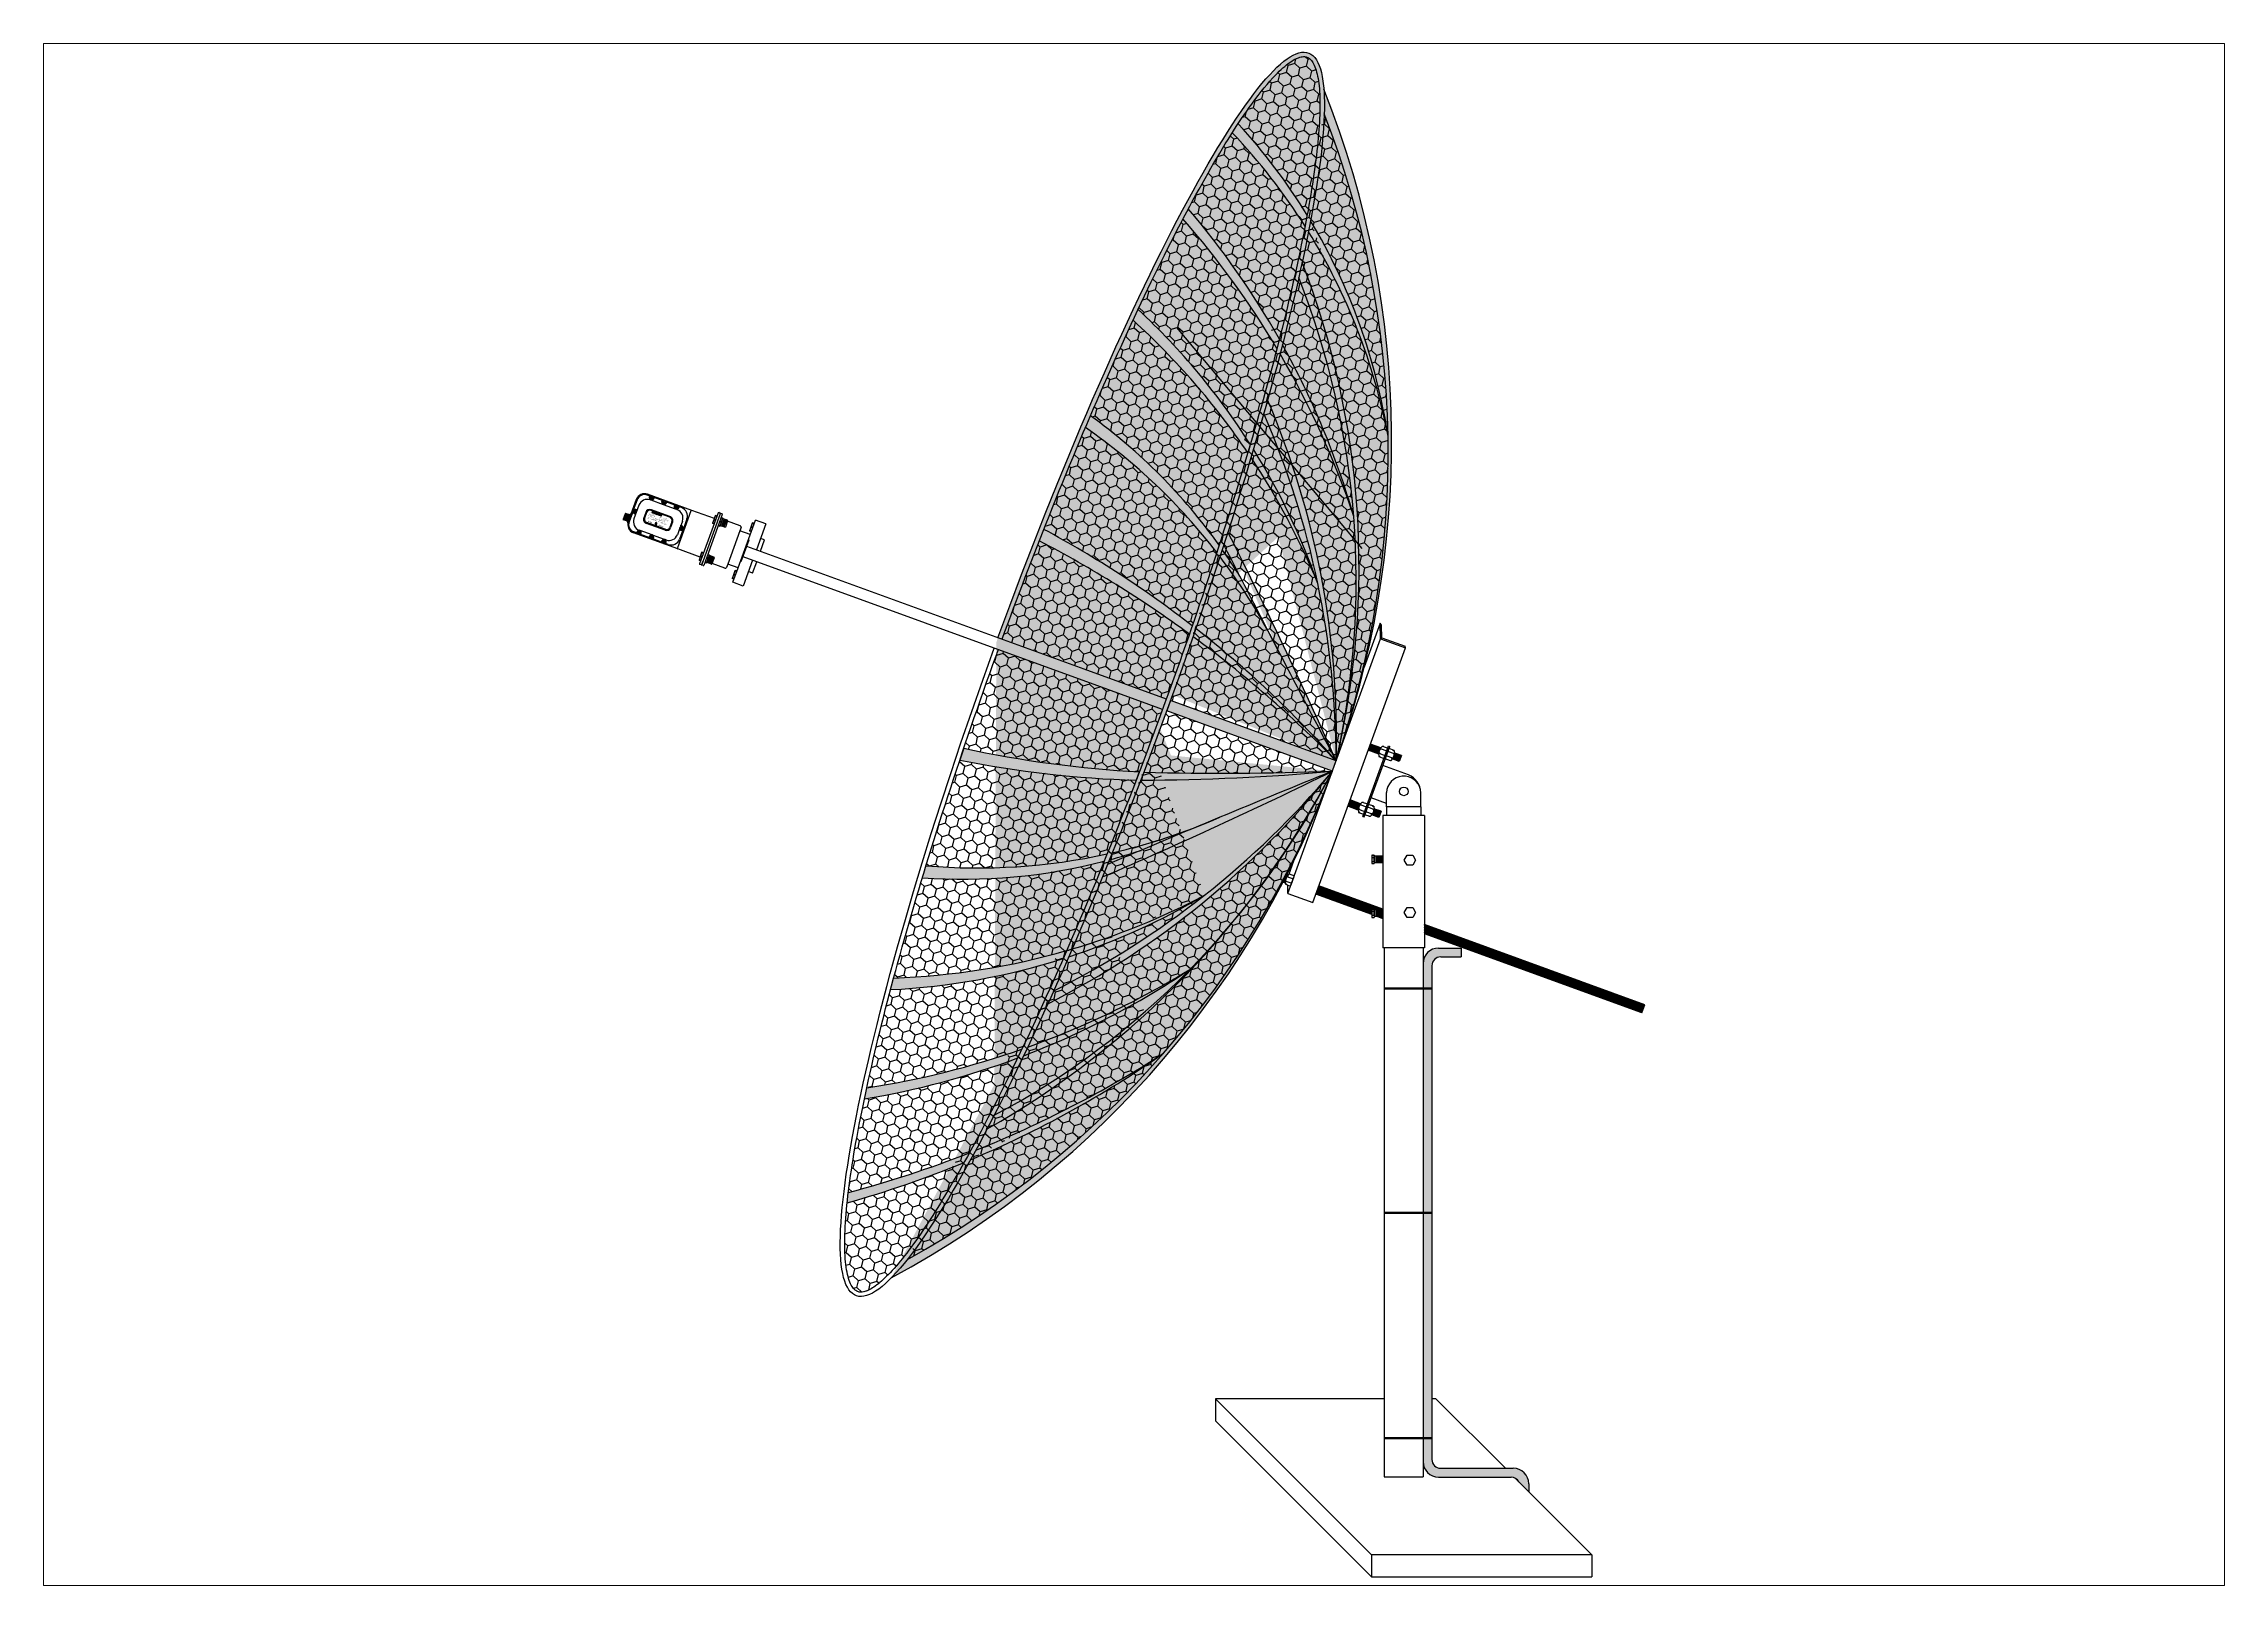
# Paper-space layout 'Layout1' of a CAD drawing. Header units: metres. Extents: x 30 to 267, y 21 to 189.
# The model-space entities are those that its viewports show. They can reach past a viewport. Long polylines and large blocks are cut down to what shows.
import ezdxf

# ---------------------------------------------------------------- set-up
doc = ezdxf.new("R2010")
doc.units = ezdxf.units.M
doc.styles.add('@GulimChe', font='')
doc.styles.get('@GulimChe').set_extended_font_data('@GulimChe')
pattern_1 = [(197, (3205.901933762439, 1302.371875984854), (-2.679157705365368, 0.6185320011983038), [1.5875, -3.175]), (77.00000000000004, (3205.901933762439, 1302.371875984854), (1.875243278774041, 2.010952632992081), [1.587499999999999, -3.174999999999998]), (137, (3205.901933762439, 1302.371875984854), (-0.8039144265913262, 2.629484634190384), [-3.174999999999998, 1.587499999999999])]

# ---------------------------------------------------------------- blocks, each defined once
blk = doc.blocks.new('ANTENA')
at = {"linetype": 'Continuous'}
h = blk.add_hatch(dxfattribs=at)
h.set_pattern_fill('HONEY', color=256, scale=0.4999999999999999, angle=3.000000000000003, style=0)
h.set_pattern_definition(pattern_1)
edge = h.paths.add_edge_path()
edge.add_ellipse((-65.5859698968161, 204.7128202821309), major_axis=(51.30302149885036, 140.9538931178861), ratio=0.1388630012652198, start_angle=-132.2382530278109, end_angle=89.52252964433859, ccw=False)
edge.add_arc((-170.5914164254746, 264.9939991635732), 181.4524416618169, 297.9367972934334, 315.4893450080572)
edge.add_arc((-145.7799041887609, 293.1204222277038), 187.2599587616969, 290.9235661619356, 303.952562370474, ccw=False)
h = blk.add_hatch(dxfattribs=at)
h.set_pattern_fill('HONEY', color=256, scale=0.4999999999999999, angle=3.000000000000003, style=0)
h.set_pattern_definition(pattern_1)
edge = h.paths.add_edge_path()
edge.add_ellipse((-65.5859698968161, 204.7128202821309), major_axis=(51.30302149885036, 140.9538931178861), ratio=0.1388630012652198, start_angle=-103.76971743650171, end_angle=89.52252964433859, ccw=False)
edge.add_arc((-89.35433377694329, 297.845578752659), 137.0543216481269, 282.8873770314869, 291.5598203832477)
edge.add_arc((967.3893807233245, -2241.480768590278), 2613.402912955429, 111.9349265341908, 112.64896423561481, ccw=False)
edge.add_arc((-54.14532982808847, 685.8916379001834), 505.191238945528, 270.205827170346, 275.1433602051958, ccw=False)
h = blk.add_hatch(dxfattribs=at)
h.set_pattern_fill('HONEY', color=256, scale=0.4999999999999999, angle=3.000000000000003, style=0)
h.set_pattern_definition(pattern_1)
edge = h.paths.add_edge_path()
edge.add_arc((-160.3720497241897, 310.0844530771672), 197.9270985405067, 308.2231929802546, 319.9528162343912)
edge.add_arc((-511.5040489600199, 1207.477675060291), 1141.38232836608, 293.2456910747634, 296.12847471669807, ccw=False)
edge.add_ellipse((-65.5859698968161, 204.7128202821309), major_axis=(51.30302149885036, 140.9538931178861), ratio=0.1388630012652198, start_angle=-113.29991423330063, end_angle=89.52252964433859, ccw=False)
edge.add_arc((-114.2369554108775, 299.5847429755058), 163.8563664606536, 286.426228248294, 297.7633296575032)
h = blk.add_hatch(dxfattribs=at)
h.set_pattern_fill('HONEY', color=256, scale=0.4999999999999999, angle=3.000000000000003, style=0)
h.set_pattern_definition(pattern_1)
edge = h.paths.add_edge_path()
edge.add_spline(control_points=[(-14.57701873935792, 308.886564915638), (-14.0463769563793, 311.7533792595792), (-13.58652806473582, 314.4775744820753), (-12.29314790951503, 323.0685631057172), (-11.78854250215227, 328.240052910096), (-11.64271921335876, 334.6201669869902), (-11.70470395713437, 336.5438271680114), (-12.04273359145191, 339.8099794906134), (-12.32085834314421, 341.1524929799079), (-12.86370129529496, 342.6925992616118), (-13.06564588860783, 343.1270473358391), (-13.49181269139535, 343.8335251898875), (-13.71507777482566, 344.104710693694), (-14.16344766042948, 344.5071493355576), (-14.38680515598753, 344.6403363960874), (-14.62496854129222, 344.7270207792317)], knot_values=[6.283185307179586, 6.283185307179586, 6.283185307179586, 6.283185307179586, 6.373627689000804, 6.373627689000804, 6.585605294859755, 6.585605294859755, 6.696667729410315, 6.696667729410315, 6.807730163960876, 6.807730163960876, 6.863522541505416, 6.863522541505416, 6.919314919049957, 6.919314919049957, 6.975107296594498, 6.975107296594498, 6.975107296594498, 6.975107296594498], degree=3, periodic=0)
edge.add_spline(control_points=[(-14.62496854129222, 344.7270207792317), (-14.86528972396081, 344.8144905363861), (-15.12453365967849, 344.8560374557301), (-15.7589531106114, 344.8328882458945), (-16.14206698300859, 344.7557622457282), (-17.14969931543146, 344.3828357853467), (-17.80896620617659, 344.0260833546831), (-19.50265854731515, 342.8315433851099), (-20.58798953553833, 341.8751189946647), (-23.3921151662953, 338.9607809362046), (-25.19560374497632, 336.760250427631), (-28.13431253514743, 332.7145174158421), (-29.16489389457977, 331.2221616837724), (-30.22918180480303, 329.6102758063771)], knot_values=[5.756753792418094, 5.756753792418094, 5.756753792418094, 5.756753792418094, 5.813051657592339, 5.813051657592339, 5.874017722253778, 5.874017722253778, 5.953917863578817, 5.953917863578817, 6.060479467731241, 6.060479467731241, 6.207905617378231, 6.207905617378231, 6.283185307179586, 6.283185307179586, 6.283185307179586, 6.283185307179586], degree=3, periodic=0)
edge.add_arc((-129.3464902914956, 238.4764298531009), 134.6462725807204, 31.528776330862513, 42.59712098288878, ccw=False)
h = blk.add_hatch(color=7, dxfattribs=at)
edge = h.paths.add_edge_path()
edge.add_ellipse((-65.585969896817, 204.7128202821318), major_axis=(51.30302149885037, 140.9538931178862), ratio=0.1388630012652198, start_angle=-22.79964907994853, end_angle=-16.96193094649237)
edge.add_arc((-210.7953429400732, 257.5647098063346), 215.3580373375796, 340.33256305371157, 381.7756280584172, ccw=False)
edge.add_arc((-208.1126214655051, 254.8249972046233), 211.9163779530254, 340.7859741031014, 381.3257761157395)
h = blk.add_hatch(dxfattribs=at)
h.set_pattern_fill('HONEY', color=256, scale=0.4999999999999999, angle=3.000000000000003, style=0)
h.set_pattern_definition(pattern_1)
edge = h.paths.add_edge_path()
edge.add_ellipse((-65.5859698968161, 204.7128202821309), major_axis=(51.30302149885036, 140.9538931178861), ratio=0.1388630012652198, start_angle=-40.30169300162788, end_angle=-22.799649079949575, ccw=False)
edge.add_arc((-129.3464902914921, 238.4764298531026), 134.6462725807169, 8.651350297251213, 30.890281136244823, ccw=False)
edge.add_arc((-208.1126214655051, 254.8249972046225), 211.9163779530254, 1.055885732887824, 21.32577611573903)
h = blk.add_hatch(dxfattribs=at)
h.set_pattern_fill('HONEY', color=256, scale=0.4999999999999999, angle=3.000000000000003, style=0)
h.set_pattern_definition(pattern_1)
edge = h.paths.add_edge_path()
edge.add_spline(control_points=[(-15.05367724576263, 306.3712322331526), (-15.65662186309783, 303.2598020688315), (-16.33769963910163, 299.9934684957993), (-18.20205395753965, 291.5984181388051), (-19.47161284378308, 286.309188298424), (-20.88975539886815, 280.7724926329824)], knot_values=[7.001187545561979, 7.001187545561979, 7.001187545561979, 7.001187545561979, 7.096642520632232, 7.096642520632232, 7.236412654520361, 7.236412654520361, 7.236412654520361, 7.236412654520361], degree=3, periodic=0)
edge.add_arc((-183.4071621086541, 188.9408289471435), 186.6680528076064, 389.4689412815294, 400.5444660722088)
edge.add_spline(control_points=[(-41.55778893836396, 310.2821544310002), (-40.02701164265272, 313.1454440623033), (-38.52965142771336, 315.8572310541633), (-35.16264840934764, 321.7437330904368), (-33.32169198142674, 324.8005309915084), (-31.56433640855812, 327.5531360538953)], knot_values=[5.51200145404303, 5.51200145404303, 5.51200145404303, 5.51200145404303, 5.604473698843297, 5.604473698843297, 5.725674723760043, 5.725674723760043, 5.725674723760043, 5.725674723760043], degree=3, periodic=0)
edge.add_arc((-130.9846131684462, 233.0322762611577), 137.1808454813248, 392.3178144565713, 403.55287936542584, ccw=False)
h = blk.add_hatch(color=7, dxfattribs=at)
edge = h.paths.add_edge_path()
edge.add_spline(control_points=[(-30.22918180480302, 329.6102758063771), (-30.66857092982518, 328.94481196102), (-31.11370511609799, 328.2589749837321), (-31.56433640855862, 327.5531360538949)], knot_values=[5.725674723760047, 5.725674723760047, 5.725674723760047, 5.725674723760047, 5.756753792418094, 5.756753792418094, 5.756753792418094, 5.756753792418094], degree=3, periodic=0)
edge.add_arc((-130.9846131684434, 233.032276261154), 137.1808454813247, 32.317814456572876, 43.552879365427316, ccw=False)
edge.add_spline(control_points=[(-15.05367724576391, 306.3712322331519), (-14.88894046046689, 307.2213385086047), (-14.73003626868378, 308.0598813373426), (-14.57701873935792, 308.886564915638)], knot_values=[6.975107296594499, 6.975107296594499, 6.975107296594499, 6.975107296594499, 7.001187545561976, 7.001187545561976, 7.001187545561976, 7.001187545561976], degree=3, periodic=0)
edge.add_arc((-129.3464902914956, 238.4764298531011), 134.6462725807203, 31.52877633086245, 42.59712098288881)
h = blk.add_hatch(dxfattribs=at)
h.set_pattern_fill('HONEY', color=256, scale=0.4999999999999999, angle=3.000000000000003, style=0)
h.set_pattern_definition(pattern_1)
edge = h.paths.add_edge_path()
edge.add_spline(control_points=[(-21.44243015300162, 278.6311487642167), (-22.00798516854684, 276.456253350485), (-22.59570270265158, 274.2450554324689), (-24.53217911125103, 267.1097544809347), (-25.96107645757729, 262.0614611308706), (-27.4809767644083, 256.8919617105994)], knot_values=[7.254329869749167, 7.254329869749167, 7.254329869749167, 7.254329869749167, 7.308620126491182, 7.308620126491182, 7.426929586940861, 7.426929586940861, 7.426929586940861, 7.426929586940861], degree=3, periodic=0)
edge.add_arc((-157.9485921805135, 174.1131328225449), 154.5125664288908, 392.3942273740539, 407.1914329850173)
edge.add_spline(control_points=[(-52.94942224318675, 287.4679187687711), (-51.43666872815174, 290.6833618127994), (-49.9381045110058, 293.7991801282096), (-46.52163205310899, 300.7398082635968), (-44.61788967298799, 304.484592020935), (-42.75976500550405, 308.0157944091593)], knot_values=[5.292179770773294, 5.292179770773294, 5.292179770773294, 5.292179770773294, 5.376913915467146, 5.376913915467146, 5.48793253736705, 5.48793253736705, 5.48793253736705, 5.48793253736705], degree=3, periodic=0)
edge.add_arc((-191.1534645400334, 177.9376130483636), 197.3348000928273, 390.6816496304124, 401.2369895189271, ccw=False)
h = blk.add_hatch(color=7, dxfattribs=at)
edge = h.paths.add_edge_path()
edge.add_spline(control_points=[(-20.88975539886815, 280.7724926329824), (-21.07154792261827, 280.0627403766568), (-21.25578209595915, 279.3489215574655), (-21.44243015300162, 278.6311487642161)], knot_values=[7.236412654520361, 7.236412654520361, 7.236412654520361, 7.236412654520361, 7.254329869749167, 7.254329869749167, 7.254329869749167, 7.254329869749167], degree=3, periodic=0)
edge.add_arc((-191.153464540037, 177.9376130483693), 197.3348000928273, 390.6816496304104, 401.2369895189253)
edge.add_spline(control_points=[(-42.75976500550405, 308.0157944091593), (-42.35692224786726, 308.7813616139547), (-41.95622363906296, 309.5368899497057), (-41.55778893836396, 310.2821544309986)], knot_values=[5.48793253736705, 5.48793253736705, 5.48793253736705, 5.48793253736705, 5.51200145404303, 5.51200145404303, 5.51200145404303, 5.51200145404303], degree=3, periodic=0)
edge.add_arc((-183.4071621086532, 188.9408289471417), 186.6680528076064, 389.46894128152996, 400.5444660722092, ccw=False)
h = blk.add_hatch(color=252, dxfattribs=at)
edge = h.paths.add_edge_path()
edge.add_ellipse((-65.5859698968161, 204.7128202821309), major_axis=(51.30302149885037, 140.9538931178862), ratio=0.1388630012652198, start_angle=-41.74959137601915, end_angle=-40.30169300162777)
edge.add_arc((-129.346490291492, 238.4764298531036), 134.6462725807166, 368.65135029724854, 390.89028113624437, ccw=False)
edge.add_arc((-130.9846131684362, 233.0322762611233), 137.1808454813247, 370.7969013434271, 391.7061342851825)
h = blk.add_hatch(dxfattribs=at)
h.set_pattern_fill('HONEY', color=256, scale=0.4999999999999999, angle=3.000000000000003, style=0)
h.set_pattern_definition(pattern_1)
edge = h.paths.add_edge_path()
edge.add_arc((-208.1128730813471, 254.8250374126851), 211.9166287852081, 340.78598622591056, 361.055873610083, ccw=False)
edge.add_arc((-192.833680588913, 229.2181217513371), 190.0289680696141, 346.5703896107948, 381.2576044471206)
edge.add_ellipse((-65.585969896817, 204.7128202821318), major_axis=(51.30302149885037, 140.9538931178862), ratio=0.1388630012652198, start_angle=-45.66922684884786, end_angle=-41.74959137601926)
edge.add_arc((-130.9846131684371, 233.0322762611249), 137.1808454813247, 370.7969013434263, 391.70613428518215, ccw=False)
h = blk.add_hatch(color=7, dxfattribs=at)
edge = h.paths.add_edge_path()
edge.add_ellipse((-65.5859698968161, 204.7128202821309), major_axis=(51.30302149885037, 140.9538931178862), ratio=0.1388630012652198, start_angle=-47.47011971049601, end_angle=-45.66922684884862)
edge.add_arc((-192.833680588913, 229.2181217513366), 190.0289680696141, 346.5703896107221, 381.25760444712, ccw=False)
edge.add_arc((-190.8561838172245, 226.0992810621015), 187.3988735880223, 347.3574821814803, 381.4878272274521)
edge = h.paths.add_edge_path(flags=17)
edge.add_ellipse((-65.5859698968161, 204.7128202821309), major_axis=(51.30302149885037, 140.9538931178862), ratio=0.1388630012652198, start_angle=-62.32776578627177, end_angle=-60.93355021092596)
edge.add_arc((-203.1537964999116, 190.4333373536483), 195.2262359430416, 358.42979375151583, 383.07985508549405, ccw=False)
edge.add_arc((-205.9278996072062, 184.9207842007652), 197.9270985410236, 360.0471837656584, 383.5064302738657)
h = blk.add_hatch(dxfattribs=at)
h.set_pattern_fill('HONEY', color=256, scale=0.4999999999999999, angle=3.000000000000003, style=0)
h.set_pattern_definition(pattern_1)
edge = h.paths.add_edge_path()
edge.add_arc((-190.8561838172246, 226.0992810621024), 187.3988735880222, 4.422654704497814, 21.48782722745162)
edge.add_ellipse((-65.5859698968161, 204.7128202821309), major_axis=(51.30302149885036, 140.9538931178861), ratio=0.1388630012652198, start_angle=-55.10361918275697, end_angle=-47.47011971049619, ccw=False)
edge.add_arc((-183.4071621086552, 188.9408289471451), 186.668052807606, 16.050042271414327, 29.02432825750492, ccw=False)
h = blk.add_hatch(color=7, dxfattribs=at)
edge = h.paths.add_edge_path()
edge.add_spline(control_points=[(-27.4809767644083, 256.8919617105994), (-27.66729614442738, 256.2582504581778), (-27.85498306866157, 255.6227177852315), (-28.0440181472286, 254.9854302944498)], knot_values=[7.426929586940861, 7.426929586940861, 7.426929586940861, 7.426929586940861, 7.441432739037342, 7.441432739037342, 7.441432739037342, 7.441432739037342], degree=3, periodic=0)
edge.add_arc((-164.7160276881214, 162.7624684288044), 164.8766596192984, 394.010523413196, 407.8606684828774)
edge.add_spline(control_points=[(-54.09437399856597, 285.021057583949), (-53.71188296804667, 285.8428641684477), (-53.33020309002495, 286.6585475704246), (-52.94942224318675, 287.4679187687711)], knot_values=[5.270851022201891, 5.270851022201891, 5.270851022201891, 5.270851022201891, 5.292179770773294, 5.292179770773294, 5.292179770773294, 5.292179770773294], degree=3, periodic=0)
edge.add_arc((-157.9485921805135, 174.1131328225463), 154.5125664288907, 392.39422737405334, 407.1914329850169, ccw=False)
h = blk.add_hatch(dxfattribs=at)
h.set_pattern_fill('HONEY', color=256, scale=0.4999999999999999, angle=3.000000000000003, style=0)
h.set_pattern_definition(pattern_1)
edge = h.paths.add_edge_path()
edge.add_spline(control_points=[(-63.74499455090881, 263.3795733683289), (-62.72680383942497, 265.7568687546086), (-61.70912723014499, 268.1035844662811), (-58.4783318615755, 275.4597040681665), (-56.27319243921556, 280.3397260020683), (-54.09437399856597, 285.021057583949)], knot_values=[5.093653199704497, 5.093653199704497, 5.093653199704497, 5.093653199704497, 5.149354132090994, 5.149354132090994, 5.270851022201891, 5.270851022201891, 5.270851022201891, 5.270851022201891], degree=3, periodic=0)
edge.add_arc((-164.7160276881214, 162.7624684288053), 164.8766596192984, 394.01052341319536, 407.8606684828768, ccw=False)
edge.add_spline(control_points=[(-28.0440181472286, 254.9854302944493), (-29.07586009655461, 251.5068168447365), (-30.14787013459863, 247.975918818393), (-32.32164963917694, 240.9738177722068), (-33.42049745011263, 237.5059377887133), (-34.55010184076309, 234.0101070157468)], knot_values=[7.441432739037342, 7.441432739037342, 7.441432739037342, 7.441432739037342, 7.520597732350133, 7.520597732350133, 7.59660263316866, 7.59660263316866, 7.59660263316866, 7.59660263316866], degree=3, periodic=0)
edge.add_arc((-138.6306250746384, 159.7436553973339), 127.8603189133639, 395.5096806960605, 414.1487360112942)
h = blk.add_hatch(dxfattribs=at)
h.set_pattern_fill('HONEY', color=256, scale=0.4999999999999999, angle=3.000000000000003, style=0)
h.set_pattern_definition(pattern_1)
edge = h.paths.add_edge_path()
edge.add_ellipse((-65.5859698968161, 204.7128202821309), major_axis=(51.30302149885036, 140.9538931178861), ratio=0.1388630012652198, start_angle=-60.93355021092623, end_angle=-56.10081853881138, ccw=False)
edge.add_arc((-203.1537964999098, 190.4333373537196), 195.2262359430418, -1.5702062485095212, 23.079855085485804, ccw=False)
edge.add_arc((-190.8561838172245, 226.0992810621022), 187.3988735880222, 347.3574821815574, 364.4226547044988)
edge.add_arc((-191.1534645400371, 177.9376130483661), 197.3348000928279, 18.49918999293142, 30.27171643756386)
h = blk.add_hatch(color=252, dxfattribs=at)
edge = h.paths.add_edge_path()
edge.add_arc((-191.1534645399624, 177.9376130481442), 197.3348000928277, 378.4991899929965, 390.2717164376165)
edge.add_ellipse((-65.5859698968161, 204.7128202821309), major_axis=(51.30302149885037, 140.9538931178862), ratio=0.1388630012652198, start_angle=-56.10081853881141, end_angle=-55.10361918275677)
edge.add_arc((-183.407162108655, 188.9408289471448), 186.6680528076061, 376.05004227141245, 389.02432825750526, ccw=False)
h = blk.add_hatch(color=7, dxfattribs=at)
edge = h.paths.add_edge_path()
edge.add_spline(control_points=[(-64.89282636170628, 260.6871509930716), (-64.51019919129885, 261.5888081558808), (-64.12756058218565, 262.486349288748), (-63.7449945509079, 263.3795733683285)], knot_values=[5.072724620803519, 5.072724620803519, 5.072724620803519, 5.072724620803519, 5.093653199704497, 5.093653199704497, 5.093653199704497, 5.093653199704497], degree=3, periodic=0)
edge.add_arc((-138.6306250746402, 159.7436553973353), 127.8603189133639, 395.50968069605983, 414.14873601129364, ccw=False)
edge.add_spline(control_points=[(-34.55010184076309, 234.0101070157468), (-34.72752980143468, 233.4610137844943), (-34.90571656576412, 232.9112309719708), (-35.08464920477672, 232.360798022672)], knot_values=[7.59660263316866, 7.59660263316866, 7.59660263316866, 7.59660263316866, 7.608540790159608, 7.608540790159608, 7.608540790159608, 7.608540790159608], degree=3, periodic=0)
edge.add_arc((-141.4975929299417, 150.22805641029), 134.4228471541264, 397.6620503294517, 415.2582069197481)
h = blk.add_hatch(dxfattribs=at)
h.set_pattern_fill('HONEY', color=256, scale=0.4999999999999999, angle=3.000000000000003, style=0)
h.set_pattern_definition(pattern_1)
edge = h.paths.add_edge_path()
edge.add_ellipse((-65.5859698968161, 204.7128202821309), major_axis=(51.30302149885036, 140.9538931178861), ratio=0.1388630012652198, start_angle=-65.90133114897787, end_angle=-62.327765786271414, ccw=False)
edge.add_arc((-157.9485921805135, 174.1131328225457), 154.5125664288904, 19.353405224709718, 31.899528743358417, ccw=False)
edge.add_arc((-205.9278996072061, 184.9207842007894), 197.9270985410236, 11.77680701975284, 23.50643027386263)
h = blk.add_hatch(dxfattribs=at)
h.set_pattern_fill('HONEY', color=256, scale=0.4999999999999999, angle=3.000000000000003, style=0)
h.set_pattern_definition(pattern_1)
edge = h.paths.add_edge_path()
edge.add_spline(control_points=[(-35.08464920477581, 232.3607980226736), (-36.86948172948178, 226.8702925676339), (-38.72852754228552, 221.315099586619), (-40.64895483446435, 215.7343671274989)], knot_values=[7.608540790159608, 7.608540790159608, 7.608540790159608, 7.608540790159608, 7.727622535112216, 7.727622535112216, 7.727622535112216, 7.727622535112216], degree=3, periodic=0)
edge.add_arc((-187.1142376389053, 27.01076538877874), 238.890512411481, 412.185549413461, 421.8282027230049)
edge.add_spline(control_points=[(-74.32998868881714, 237.601339985516), (-73.93330574920765, 238.6079914446191), (-73.53584036608663, 239.6119438940577), (-70.411003005981, 247.4681521203624), (-67.65221213803852, 254.184685557771), (-64.89282636170628, 260.6871509930716)], knot_values=[4.899755349936985, 4.899755349936985, 4.899755349936985, 4.899755349936985, 4.921794348714842, 4.921794348714842, 5.072724620803519, 5.072724620803519, 5.072724620803519, 5.072724620803519], degree=3, periodic=0)
edge.add_arc((-141.4975929299417, 150.2280564102905), 134.4228471541264, 397.6620503294516, 415.2582069197481, ccw=False)
h = blk.add_hatch(dxfattribs=at)
h.set_pattern_fill('HONEY', color=256, scale=0.4999999999999999, angle=3.000000000000003, style=0)
h.set_pattern_definition(pattern_1)
edge = h.paths.add_edge_path()
edge.add_arc((-205.9278996072062, 184.9207842007894), 197.9270985410236, 0.04718376564178096, 11.77680701975283)
edge.add_arc((-164.7160276881221, 162.7624684288061), 164.8766596192982, 22.2968946162304, 33.55904513503604)
edge.add_ellipse((-65.5859698968161, 204.7128202821309), major_axis=(51.30302149885036, 140.9538931178861), ratio=0.1388630012652198, start_angle=-73.89038400767947, end_angle=-66.70769692710968, ccw=False)
edge.add_arc((-1051.743860547955, -276.8190083274056), 1141.382328386054, 23.871525283338883, 26.753619332816527, ccw=False)
h = blk.add_hatch(color=252, dxfattribs=at)
edge = h.paths.add_edge_path()
edge.add_arc((-164.7160276881214, 162.7624684288044), 164.8766596192987, 382.29689461623, 393.5590451350368)
edge.add_ellipse((-65.5859698968161, 204.7128202821309), major_axis=(51.30302149885037, 140.9538931178862), ratio=0.1388630012652198, start_angle=-66.70769692710978, end_angle=-65.90133114897792)
edge.add_arc((-157.9485921805135, 174.1131328225451), 154.5125664288904, 379.35340522470875, 391.8995287433587, ccw=False)
h = blk.add_hatch(color=256, dxfattribs=at)
edge = h.paths.add_edge_path()
edge.add_spline(control_points=[(-163.7425562968619, 245.1744871164369), (-163.5867374395411, 245.0041005946136), (-163.6014417157257, 244.886485057697), (-163.5879975865282, 244.6691601932107), (-163.5564938565594, 244.5726482738644), (-163.4744193575807, 244.444578514024), (-163.4285293015646, 244.4129315489708), (-163.3346708170948, 244.3872246455658), (-163.2789172393259, 244.3910625891594), (-163.1427197736166, 244.4594803059299), (-163.0662598523131, 244.5264916614988), (-162.9564682012642, 244.6877251097176), (-162.9171092435463, 244.7690130870938), (-162.6991682170419, 244.7947249125964)], knot_values=[-1.515548040123132, -1.515548040123132, -1.515548040123132, -1.515548040123132, -0.9973000030015151, -0.9973000030015151, -0.4429016429957857, -0.4429016429957857, 0.1114967170099437, 0.1114967170099437, 0.6658950770156731, 0.6658950770156731, 1.220293437021402, 1.220293437021402, 1.626044613466661, 1.626044613466661, 1.626044613466661, 1.626044613466661], degree=3, periodic=0)
edge.add_ellipse((-163.2208622569515, 244.9846060145164), major_axis=(-0.2141045323067326, -0.7772768163561441), ratio=0.687441338409382, start_angle=266.834506348379, end_angle=446.834506348379, ccw=False)
h = blk.add_hatch(color=256, dxfattribs=at)
edge = h.paths.add_edge_path()
edge.add_spline(control_points=[(-160.9234784345053, 244.1484266864586), (-160.7676595771836, 243.9780401646337), (-160.7823638533673, 243.8604246277187), (-160.768919724168, 243.6430997632328), (-160.7374159942037, 243.5465878438872), (-160.655341495225, 243.4185180840454), (-160.6094514392071, 243.3868711189925), (-160.5155929547373, 243.3611642155875), (-160.4598393769684, 243.3650021591823), (-160.3236419112591, 243.4334198759514), (-160.2471819899565, 243.5004312315191), (-160.1373903389076, 243.661664679737), (-160.0980313811888, 243.7429526571154), (-159.8800903546835, 243.7686644826201)], knot_values=[-1.515548040123132, -1.515548040123132, -1.515548040123132, -1.515548040123132, -0.9973000030015151, -0.9973000030015151, -0.4429016429957857, -0.4429016429957857, 0.1114967170099437, 0.1114967170099437, 0.6658950770156731, 0.6658950770156731, 1.220293437021402, 1.220293437021402, 1.626044613466661, 1.626044613466661, 1.626044613466661, 1.626044613466661], degree=3, periodic=0)
edge.add_ellipse((-160.4017843945931, 243.9585455845377), major_axis=(-0.2141045323067326, -0.7772768163561441), ratio=0.687441338409382, start_angle=266.834506348379, end_angle=446.834506348379, ccw=False)
h = blk.add_hatch(color=256, dxfattribs=at)
edge = h.paths.add_edge_path()
edge.add_spline(control_points=[(-158.1044005721478, 243.1223662564785), (-157.948581714827, 242.9519797346538), (-157.9632859910107, 242.8343641977403), (-157.9498418618105, 242.6170393332534), (-157.9183381318471, 242.5205274139066), (-157.8362636328675, 242.3924576540658), (-157.7903735768496, 242.3608106890119), (-157.6965150923797, 242.3351037856078), (-157.6407615146109, 242.3389417292019), (-157.5045640489016, 242.4073594459735), (-157.4281041276017, 242.4743708015405), (-157.3183124765501, 242.6356042497591), (-157.2789535188313, 242.7168922271351), (-157.0610124923269, 242.7426040526361)], knot_values=[-1.515548040123132, -1.515548040123132, -1.515548040123132, -1.515548040123132, -0.9973000030015151, -0.9973000030015151, -0.4429016429957857, -0.4429016429957857, 0.1114967170099437, 0.1114967170099437, 0.6658950770156731, 0.6658950770156731, 1.220293437021402, 1.220293437021402, 1.626044613466661, 1.626044613466661, 1.626044613466661, 1.626044613466661], degree=3, periodic=0)
edge.add_ellipse((-157.5827065322364, 242.9324851545575), major_axis=(-0.2141045323067326, -0.7772768163561441), ratio=0.687441338409382, start_angle=266.834506348379, end_angle=446.834506348379, ccw=False)
for points in [[(-168.2157413105278, 241.0560333424428), (-168.5124696680768, 240.1530647483696), (-168.8655795828618, 239.2706173629356)], [(-148.8475384400335, 240.7641128615633), (-149.1442667975825, 239.8611442674905), (-149.4973767123656, 238.9786968820572)], [(-147.1560917226325, 240.1484766035824), (-147.509201637421, 239.2660292181067), (-147.8059299949464, 238.3630606240699)], [(-140.4249357789467, 239.0819673020605), (-140.7216641364776, 238.1789987080256), (-141.0747740512661, 237.2965513225822)], [(-141.3575721728012, 235.3207668918217), (-141.169633648643, 235.2523628631561), (-142.9652394011027, 230.3189766040296), (-143.1531779252609, 230.3873806326947)], [(-151.9002322965807, 232.4061866397026), (-152.1969606541115, 231.5032180456672), (-152.5500705688992, 230.6207706602236)], [(-150.1899639753601, 231.7836998781704), (-150.5430738901396, 230.9012524927341), (-150.8398022476676, 229.9982838986882)], [(-144.3581674271909, 228.2755021630242), (-144.6548957847226, 227.3725335689892), (-145.0080056995102, 226.4900861835461)], [(-53.3820264093202, 180.7243199729094), (-52.67579146113707, 182.570896145393, -0.03905045462268413), (-92.48546688980332, 187.9337691693368), (-93.38499711846569, 185.2575002196142, 0.04331698017615113)]]:
    blk.add_hatch(color=256, dxfattribs=at).paths.add_polyline_path(points)
h = blk.add_hatch(color=256, dxfattribs=at)
h.paths.add_polyline_path([(-168.2157413105369, 241.0560333424262), (-168.0278027863824, 240.9876293137622), (-168.1286124513272, 241.0030374756784)])
h.paths.add_polyline_path([(-168.5124696680741, 240.1530647483789), (-168.3527219225398, 240.0949213240135), (-168.4394361981767, 240.1051991837801)], flags=17)
h.paths.add_polyline_path([(-168.5124696680768, 240.1530647483787), (-168.4257553924426, 240.1427868886117), (-168.3527219225398, 240.0949213240135)])
h.paths.add_polyline_path([(-168.8655795828372, 239.2706173629263), (-168.7600596495504, 239.2534948035368), (-168.6682205219768, 239.1987845393082)])
h = blk.add_hatch(color=256, dxfattribs=at)
edge = h.paths.add_edge_path()
edge.add_spline(control_points=[(-166.5830197662008, 242.0519742585439), (-166.7428059587264, 241.9015489891165), (-166.8303756124387, 241.9236491829429), (-167.0244603124347, 241.9431827615376), (-167.1249414790427, 241.927685132772), (-167.2648985342157, 241.8673298816223), (-167.303676278565, 241.8270871457753), (-167.3443147189437, 241.7386632963166), (-167.3495692966371, 241.683167196888), (-167.3042186397952, 241.5379728282244), (-167.2505364275648, 241.4518029050037), (-167.0926976424471, 241.3018103743693), (-166.9931471874261, 241.2374726935939), (-166.9627819700427, 241.0085861787231)], knot_values=[-1.515548040123132, -1.515548040123132, -1.515548040123132, -1.515548040123132, -1.109796863677873, -1.109796863677873, -0.5553985036721436, -0.5553985036721436, -0.00100014366641421, -0.00100014366641421, 0.5533982163393152, 0.5533982163393152, 1.107796576345045, 1.107796576345045, 1.626044613466661, 1.626044613466661, 1.626044613466661, 1.626044613466661], degree=3, periodic=0)
edge.add_ellipse((-166.7729008681208, 241.5302802186341), major_axis=(-0.7330523264790991, 0.3356103196306812), ratio=0.6874413384093823, start_angle=-86.83450634837902, end_angle=93.16549365162098, ccw=False)
h = blk.add_hatch(color=256, dxfattribs=at)
h.paths.add_polyline_path([(-164.508446403569, 238.961763905907, -0.4142135623732672), (-165.1061188810281, 240.2434766700194), (-164.6614926947086, 241.465077077032, -0.4142135623730493), (-163.3797799305967, 242.062749554492), (-159.1511631370604, 240.5236589095259, -0.4142135623729994), (-158.5534906596004, 239.2419461454147), (-158.9981168459208, 238.0203457384005, -0.4142135623728416), (-160.2798296100318, 237.4226732609409)])
h.paths.add_polyline_path([(-160.2114255813667, 237.6106117850986, 0.4142135623724992), (-159.1860553700781, 238.088749767066), (-158.7414291837576, 239.3103501740793, 0.4142135623734679), (-159.2195671657255, 240.3357203853693), (-163.4481839592618, 241.874811030335, 0.4142135623731115), (-164.4735541705504, 241.3966730483664), (-164.9181803568717, 240.1750726413538, 0.4142135623728749), (-164.4400423749039, 239.1497024300645)], flags=16)
h = blk.add_hatch(color=256, dxfattribs=at)
h.paths.add_polyline_path([(-161.1041381064497, 240.8955056929115), (-161.0571534754099, 240.8784046857456), (-161.1630462564099, 240.5874666610634), (-161.2100308874487, 240.6045676682309)])
h.paths.add_polyline_path([(-161.1793135161115, 240.9228673043772), (-161.1511227374895, 240.912606700078), (-161.2570155184885, 240.6216686753962), (-161.2852062971124, 240.6319292796959)])
h.paths.add_polyline_path([(-161.2262981471513, 240.9399683115444), (-161.1981073685265, 240.9297077072445), (-161.3040001495274, 240.6387696825623), (-161.3321909281512, 240.6490302868619)])
h.paths.add_polyline_path([(-161.2920766306061, 240.9639097215761), (-161.2732827781911, 240.9570693187093), (-161.3791755591901, 240.6661312940278), (-161.397969411606, 240.6729716968946)])
h.paths.add_polyline_path([(-161.3390612616458, 240.9810107287426), (-161.3202674092308, 240.974170325876), (-161.4261601902281, 240.6832323011945), (-161.4449540426449, 240.6900727040602)])
h.paths.add_polyline_path([(-161.3860458926838, 240.998111735908), (-161.3672520402688, 240.9912713330423), (-161.4731448212679, 240.7003333083608), (-161.4919386736847, 240.7071737112265)])
h.paths.add_polyline_path([(-161.4612213023474, 241.0254733473744), (-161.4330305237236, 241.0152127430754), (-161.5389233047244, 240.7242747183923), (-161.5671140833483, 240.7345353226922)])
h.paths.add_polyline_path([(-161.5082059333863, 241.0425743545409), (-161.4800151547624, 241.032313750241), (-161.5859079357624, 240.7413757255592), (-161.6140987143863, 240.7516363298587)])
h.paths.add_polyline_path([(-161.5551905644261, 241.0596753617067), (-161.5269997858022, 241.0494147574072), (-161.6328925668022, 240.7584767327253), (-161.6610833454251, 240.768737337025)])
h.paths.add_polyline_path([(-161.6209690478809, 241.0836167717398), (-161.6021751954659, 241.0767763688737), (-161.7080679764649, 240.7858383441912), (-161.7268618288808, 240.7926787470583)])
h.paths.add_polyline_path([(-161.6679536789197, 241.1007177789056), (-161.6491598265038, 241.0938773760395), (-161.7550526075047, 240.802939351358), (-161.7738464599188, 240.8097797542246)])
h.paths.add_polyline_path([(-161.7431290885816, 241.128079390372), (-161.7149383099595, 241.1178187860723), (-161.8208310909577, 240.8268807613908), (-161.8490218695824, 240.837141365691)])
h.paths.add_polyline_path([(-161.7619229409984, 241.1349197932386), (-161.7431290885816, 241.1280793903725), (-161.8490218695824, 240.8371413656905), (-161.8678157219974, 240.8439817685571)])
h.paths.add_polyline_path([(-161.8277874620544, 241.1588925183976), (-161.8089075720372, 241.1520208004049), (-161.9148003530381, 240.8610827757229), (-161.9336802430544, 240.8679544937161)])
h.paths.add_polyline_path([(-161.8747720930933, 241.1759935255636), (-161.8558922030752, 241.1691218075712), (-161.961784984077, 240.8781837828908), (-161.9806648740941, 240.8850555008828)])
h.paths.add_polyline_path([(-161.9498614651548, 241.2033238219053), (-161.921756724133, 241.1930945327304), (-162.0276495051321, 240.9021565080493), (-162.0557542461538, 240.9123857972234)])
h.paths.add_polyline_path([(-161.9968460961927, 241.2204248290709), (-161.9687413551719, 241.2101955398964), (-162.0746341361719, 240.9192575152151), (-162.1027388771927, 240.9294868043899)])
h.paths.add_polyline_path([(-162.0627106172506, 241.2443975542292), (-162.0439167648346, 241.2375571513628), (-162.1498095458355, 240.9466191266815), (-162.1686033982496, 240.9534595295486)])
h.paths.add_polyline_path([(-162.1096952482885, 241.2614985613961), (-162.0909013958735, 241.2546581585293), (-162.1967941768735, 240.9637201338487), (-162.2155880292876, 240.9705605367158)])
h.paths.add_polyline_path([(-162.1566798793283, 241.2785995685617), (-162.1378860269133, 241.2717591656951), (-162.2437788079123, 240.9808211410145), (-162.2625726603283, 240.9876615438818)])
h.paths.add_polyline_path([(-162.231855288991, 241.3059611800277), (-162.2036645103681, 241.2957005757285), (-162.3095572913671, 241.0047625510483), (-162.337748069991, 241.015023155348)])
h.paths.add_polyline_path([(-162.2976337724467, 241.329902590061), (-162.278839920029, 241.3230621871951), (-162.3847327010299, 241.0321241625143), (-162.4035265534449, 241.0389645653797)])
h.paths.add_polyline_path([(-162.3446184034847, 241.3470035972273), (-162.3258245510697, 241.3401631943611), (-162.4317173320696, 241.0492251696792), (-162.4505111844846, 241.0560655725471)])
h.paths.add_polyline_path([(-162.4197938131483, 241.3743652086932), (-162.3916030345235, 241.3641046043931), (-162.4974958155244, 241.0731665797125), (-162.5256865941483, 241.0834271840124)])
h.paths.add_polyline_path([(-162.4667784441863, 241.3914662158602), (-162.4385876655633, 241.3812056115598), (-162.5444804465633, 241.0902675868788), (-162.5726712251881, 241.1005281911785)])
h.paths.add_polyline_path([(-162.5325569276429, 241.4154076258917), (-162.513763075227, 241.4085672230253), (-162.619655856226, 241.1176291983452), (-162.6384497086419, 241.1244696012118)])
h.paths.add_polyline_path([(-162.5795415586826, 241.4325086330584), (-162.5607477062658, 241.4256682301918), (-162.6666404872658, 241.1347302055126), (-162.6854343396808, 241.141570608379)])
h.paths.add_polyline_path([(-162.6265261897206, 241.4496096402245), (-162.6077323373056, 241.4427692373577), (-162.7136251183038, 241.1518312126791), (-162.7324189707206, 241.1586716155443)])
h.paths.add_polyline_path([(-162.7017015993824, 241.4769712516902), (-162.6735108207604, 241.4667106473903), (-162.7794036017585, 241.1757726227108), (-162.8075943803824, 241.1860332270107)])
h.paths.add_polyline_path([(-162.767480082839, 241.5009126617226), (-162.7486862304231, 241.494072258856), (-162.8545790114213, 241.203134234177), (-162.8733728638372, 241.2099746370432)])
h.paths.add_polyline_path([(-162.814464713877, 241.5180136688887), (-162.795670861462, 241.5111732660225), (-162.9015636424601, 241.2202352413428), (-162.920357494877, 241.227075644209)])
h.paths.add_polyline_path([(-162.8614493449168, 241.5351146760559), (-162.8426554924999, 241.5282742731888), (-162.9485482735008, 241.2373362485096), (-162.9673421259158, 241.2441766513753)])
h.paths.add_polyline_path([(-162.8896401235388, 241.5453752803555), (-162.8614493449159, 241.5351146760559), (-162.9673421259158, 241.2441766513753), (-162.9955329045415, 241.2544372556749)])
h.paths.add_polyline_path([(-162.9366247545795, 241.5624762875218), (-162.9084339759547, 241.5522156832217), (-163.0143267569556, 241.2612776585413), (-163.0425175355786, 241.2715382628417)])
h.paths.add_polyline_path([(-162.9836093856184, 241.5795772946881), (-162.9554186069954, 241.5693166903884), (-163.0613113879945, 241.2783786657074), (-163.0895021666183, 241.288639270007)])
h.paths.add_polyline_path([(-163.0493878690741, 241.6035187047205), (-163.0305940166591, 241.5966783018539), (-163.1364867976581, 241.3057402771724), (-163.1552806500731, 241.312580680039)])
h.paths.add_polyline_path([(-163.1245632787359, 241.6308803161864), (-163.0775786476979, 241.6137793090206), (-163.1834714286961, 241.3228412843389), (-163.2304560597358, 241.3399422915047)])
h.paths.add_polyline_path([(-163.1810308735839, 241.6514328399121), (-163.1715479097757, 241.6479813233532), (-163.2774406907756, 241.3570432986719), (-163.2869236545848, 241.3604948152297)])
h = blk.add_hatch(color=256, dxfattribs=at)
h.paths.add_polyline_path([(-162.3617792631594, 239.0982480176526, -0.2986209419905224), (-162.1411955791446, 239.0371173224103), (-162.2355115103228, 239.0714455139778), (-162.2416678729023, 239.054531046803)])
h.paths.add_polyline_path([(-162.422442510112, 239.0671187452342, -0.05464228736101296), (-162.3831764213619, 239.0900732797495), (-162.1104199287438, 238.9907980352341, -0.02775778851285054), (-162.1014594626931, 238.9694456701732), (-162.2526125174891, 239.0244608829378), (-162.2587688800686, 239.0075464157642)])
h.paths.add_polyline_path([(-162.4622465412594, 239.0283973391515, -0.04577069201144994), (-162.4360526133078, 239.0561097510954), (-162.0917457511296, 238.9307923018089, -0.02267277727228428), (-162.0897582914249, 238.9119779035018), (-162.2697135246553, 238.9774762518985), (-162.2758698872358, 238.9605617847246)])
h.paths.add_polyline_path([(-162.4885938635334, 238.9847780915873, -0.04252097282242912), (-162.4714193861537, 239.0157733150686), (-162.090580992618, 238.8771594757559, -0.02078704222821775), (-162.0931513839278, 238.8600039995517), (-162.2868145318216, 238.9304916208594), (-162.2927173163143, 238.9134848588096)])
h.paths.add_polyline_path([(-162.5034247495687, 238.9369672040289, -0.0421466680815485), (-162.4942313218544, 238.9708672920262), (-162.101971071249, 238.8280962367201, -0.04214666808131647), (-162.1167190535671, 238.7962178412631)])
h.paths.add_polyline_path([(-162.5063018860119, 238.88480550743, -0.04441149209984176), (-162.5056214004853, 238.9218040529904), (-162.1247830069497, 238.7831902136777, -0.04441149209977619), (-162.1480439314564, 238.754410275782)])
h.paths.add_polyline_path([(-162.4938531459547, 238.8270656479708, -0.05097984811876956), (-162.5044566419738, 238.8681712269372), (-162.1601497797947, 238.7428537776514, -0.05097984811910152), (-162.1946946858479, 238.718180873163)])
h.paths.add_polyline_path([(-162.452180157049, 238.7586890318125, -0.07200941560707076), (-162.4857824643595, 238.8081654935136), (-162.2130259717424, 238.7088902489968, -0.07200941560680507), (-162.2705696890844, 238.6925882272426)])
h.paths.add_polyline_path([(-162.4225956628061, 238.7319584899246), (-162.3104147876284, 238.6911279905062, -0.1460427391485921)], flags=17)
h = blk.add_hatch(color=256, dxfattribs=at)
edge = h.paths.add_edge_path()
edge.add_ellipse((-156.8759376794496, 238.0033762779908), major_axis=(0.7330523264790985, -0.3356103196306812), ratio=0.6874413384093827, start_angle=-86.83450634837902, end_angle=93.16549365162098, ccw=False)
edge.add_spline(control_points=[(-157.0658187813724, 237.4816822380799), (-156.9060325888449, 237.632107507508), (-156.8184629351317, 237.6100073136827), (-156.6243782351357, 237.5904737350875), (-156.5238970685259, 237.6059713638535), (-156.3839400133556, 237.6663266150035), (-156.3451622690081, 237.7065693508489), (-156.3045238286268, 237.7949932003098), (-156.2992692509315, 237.850489299735), (-156.3446199077762, 237.9956836684019), (-156.3983021200056, 238.0818535916201), (-156.5561409051234, 238.2318461222551), (-156.6556913601435, 238.2961838030301), (-156.6860565775269, 238.5250703179015)], knot_values=[-1.515548040123132, -1.515548040123132, -1.515548040123132, -1.515548040123132, -1.109796863677873, -1.109796863677873, -0.5553985036721436, -0.5553985036721436, -0.00100014366641421, -0.00100014366641421, 0.5533982163393152, 0.5533982163393152, 1.107796576345045, 1.107796576345045, 1.626044613466661, 1.626044613466661, 1.626044613466661, 1.626044613466661], degree=3, periodic=0)
h = blk.add_hatch(color=256, dxfattribs=at)
h.paths.add_polyline_path([(-148.8475384400435, 240.7641128615467), (-148.4716613917299, 240.6273048042174), (-148.6869615273545, 240.6205334232186)])
h.paths.add_polyline_path([(-148.9977852742013, 239.7226951313216), (-149.1442667975807, 239.8611442675005), (-148.9430620512676, 239.8730459506473), (-148.7965805278882, 239.7345968144693)])
h.paths.add_polyline_path([(-149.4973767123747, 238.9786968820533), (-149.2820765767392, 238.9854682630485), (-149.121499664051, 238.8418888247202)])
h.paths.add_polyline_path([(-152.1969606541134, 231.5032180456706), (-151.9910505068483, 231.5134071029313), (-151.8398635825188, 231.3732453408657), (-152.0457737297811, 231.3630562836056)])
h.paths.add_polyline_path([(-151.9002322965771, 232.406186639718), (-151.5149444463586, 232.2659533306132), (-151.7349499829334, 232.2608945755023)])
h.paths.add_polyline_path([(-152.5500705688873, 230.6207706602208), (-152.3300650323199, 230.6258294153354), (-152.1647827186771, 230.4805373511199)])
h = blk.add_hatch(color=256, dxfattribs=at)
h.paths.add_polyline_path([(-147.5319687709489, 240.2852846608921), (-147.1560917226334, 240.1484766035633), (-147.3713918582562, 240.1417052225661)])
h.paths.add_polyline_path([(-147.8568879071072, 239.3925766711459), (-147.6556831607959, 239.4044783542931), (-147.5092016374147, 239.2660292181154), (-147.7104063837278, 239.2541275349672)])
h.paths.add_polyline_path([(-147.8059299949427, 238.3630606240617), (-148.1818070432673, 238.499868681396), (-147.9665069076427, 238.5066400623939)])
h.paths.add_polyline_path([(-150.5430738901341, 230.9012524927361), (-150.7489840374001, 230.8910634354756), (-150.9001709617305, 231.0312251975411), (-150.6942608144682, 231.0414142548013)])
h.paths.add_polyline_path([(-150.1899639753537, 231.7836998781841), (-150.4099695119294, 231.7786411230732), (-150.5752518255722, 231.9239331872877)])
h.paths.add_polyline_path([(-151.0050845613159, 230.1435759629044), (-150.8398022476804, 229.998283898693), (-151.2250900978897, 230.1385172077944)])
h = blk.add_hatch(color=256, dxfattribs=at)
h.paths.add_polyline_path([(-147.1560917226325, 240.1484766035633), (-147.1168493400264, 240.0277757671222), (-147.1902937369669, 240.0545073414823)])
h.paths.add_polyline_path([(-147.7717279806184, 238.4570298861468), (-147.7012510340601, 238.4313783753967), (-147.8059299949518, 238.3630606240656)])
h.paths.add_polyline_path([(-150.2241659896854, 231.689730616105), (-150.1899639753528, 231.7836998781838), (-150.1507215927459, 231.6629990417455)])
h.paths.add_polyline_path([(-150.8056002333387, 230.0922531607675), (-150.7351232867804, 230.0666016500181), (-150.8398022476722, 229.9982838986866)])
h = blk.add_hatch(color=256, dxfattribs=at)
h.paths.add_polyline_path([(-140.4249357789413, 239.0819673020758), (-140.0396479287247, 238.9417339929721), (-140.2596534653003, 238.9366752378619)])
h.paths.add_polyline_path([(-140.7216641364794, 238.1789987080292), (-140.5157539892152, 238.1891877652897), (-140.3645670648848, 238.0490260032243), (-140.5704772121471, 238.0388369459642)])
h.paths.add_polyline_path([(-141.0747740512516, 237.2965513225799), (-140.8547685146859, 237.301610077694), (-140.6894862010431, 237.1563180134792)])
h.paths.add_polyline_path([(-144.3581674271891, 228.2755021630394), (-143.9728795769688, 228.1352688539348), (-144.1928851135444, 228.130210098825)])
h.paths.add_polyline_path([(-144.6548957847235, 227.3725335689919), (-144.4489856374603, 227.3827226262524), (-144.2977987131289, 227.2425608641875), (-144.5037088603922, 227.2323718069267)])
h.paths.add_polyline_path([(-145.0080056994966, 226.4900861835422), (-144.788000162931, 226.4951449386569), (-144.6227178492873, 226.3498528744417)])
h = blk.add_hatch(color=7, dxfattribs=at)
edge = h.paths.add_edge_path()
edge.add_spline(control_points=[(-41.2959673750771, 213.8599016492916), (-41.15997893095725, 214.2526765021418), (-41.02428598245079, 214.6453479675758), (-40.80880839365514, 215.2700995015694), (-40.72882852328031, 215.5022554044346), (-40.64895483446426, 215.734367127498)], knot_values=[7.727622535112213, 7.727622535112213, 7.727622535112213, 7.727622535112213, 7.735995777515229, 7.735995777515229, 7.7409485806121, 7.7409485806121, 7.7409485806121, 7.7409485806121], degree=3, periodic=0)
edge.add_arc((-187.114237638908, 27.01076538878041), 238.8905124114806, 52.1855494134603, 61.82820272300421)
edge.add_spline(control_points=[(-74.32998868881705, 237.6013399855169), (-74.6727131931464, 236.7316173735683), (-75.01485363909453, 235.859880074046), (-75.35634906753732, 234.986288837913)], knot_values=[4.880714185879186, 4.880714185879186, 4.880714185879186, 4.880714185879186, 4.899755349936991, 4.899755349936991, 4.899755349936991, 4.899755349936991], degree=3, periodic=0)
edge.add_arc((-198.7488710055368, -1.969195734461266), 267.158410197299, 53.88828270428081, 62.49214263089959, ccw=False)
h = blk.add_hatch(color=256, dxfattribs=at)
edge = h.paths.add_edge_path()
edge.add_spline(control_points=[(-165.7431474926398, 236.4314605876118), (-165.8935727620665, 236.59124678014), (-165.8714725682394, 236.6788164338504), (-165.8519389896446, 236.8729011338471), (-165.8674366184132, 236.9733823004544), (-165.9277918695607, 237.1133393556267), (-165.9680346054092, 237.1521170999754), (-166.0564584548665, 237.1927555403538), (-166.1119545542933, 237.1980101180498), (-166.2571489229595, 237.1526594612064), (-166.3433188461786, 237.0989772489784), (-166.4933113768129, 236.9411384638588), (-166.5576490575895, 236.8415880088398), (-166.7865355724589, 236.8112227914548)], knot_values=[-1.515548040123132, -1.515548040123132, -1.515548040123132, -1.515548040123132, -1.109796863677873, -1.109796863677873, -0.5553985036721436, -0.5553985036721436, -0.00100014366641421, -0.00100014366641421, 0.5533982163393152, 0.5533982163393152, 1.107796576345045, 1.107796576345045, 1.626044613466661, 1.626044613466661, 1.626044613466661, 1.626044613466661], degree=3, periodic=0)
edge.add_ellipse((-166.2648415325484, 236.6213416895323), major_axis=(0.3356103196306812, 0.7330523264790985), ratio=0.6874413384093827, start_angle=-86.83450634837902, end_angle=93.16549365162098, ccw=False)
h = blk.add_hatch(color=256, dxfattribs=at)
edge = h.paths.add_edge_path()
edge.add_spline(control_points=[(-162.9240696302804, 235.4054001576337), (-163.074494899709, 235.5651863501621), (-163.05239470588, 235.6527560038744), (-163.0328611272862, 235.8468407038708), (-163.0483587560539, 235.9473218704791), (-163.1087140072032, 236.0872789256503), (-163.1489567430481, 236.126056669998), (-163.237380592509, 236.1666951103778), (-163.2928766919358, 236.171949688071), (-163.4380710606019, 236.126599031229), (-163.5242409838211, 236.0729168190012), (-163.6742335144572, 235.9150780338816), (-163.7385711952302, 235.8155275788629), (-163.9674577101005, 235.7851623614774)], knot_values=[-1.515548040123132, -1.515548040123132, -1.515548040123132, -1.515548040123132, -1.109796863677873, -1.109796863677873, -0.5553985036721436, -0.5553985036721436, -0.00100014366641421, -0.00100014366641421, 0.5533982163393152, 0.5533982163393152, 1.107796576345045, 1.107796576345045, 1.626044613466661, 1.626044613466661, 1.626044613466661, 1.626044613466661], degree=3, periodic=0)
edge.add_ellipse((-163.4457636701909, 235.5952812595563), major_axis=(0.3356103196306812, 0.7330523264790985), ratio=0.6874413384093827, start_angle=-86.83450634837902, end_angle=93.16549365162098, ccw=False)
h = blk.add_hatch(color=256, dxfattribs=at)
edge = h.paths.add_edge_path()
edge.add_spline(control_points=[(-160.1049917679229, 234.3793397276579), (-160.2554170373514, 234.5391259201842), (-160.2333168435234, 234.6266955738972), (-160.2137832649305, 234.8207802738921), (-160.2292808936945, 234.9212614405008), (-160.2896361448466, 235.0612184956726), (-160.3298788806924, 235.0999962400215), (-160.4183027301515, 235.1406346804006), (-160.4737988295783, 235.1458892580945), (-160.6189931982444, 235.1005386012521), (-160.7051631214636, 235.0468563890231), (-160.8551556520979, 234.8890176039047), (-160.9194933328727, 234.7894671488853), (-161.1483798477429, 234.7591019315005)], knot_values=[-1.515548040123132, -1.515548040123132, -1.515548040123132, -1.515548040123132, -1.109796863677873, -1.109796863677873, -0.5553985036721436, -0.5553985036721436, -0.00100014366641421, -0.00100014366641421, 0.5533982163393152, 0.5533982163393152, 1.107796576345045, 1.107796576345045, 1.626044613466661, 1.626044613466661, 1.626044613466661, 1.626044613466661], degree=3, periodic=0)
edge.add_ellipse((-160.6266858078316, 234.5692208295789), major_axis=(0.3356103196306812, 0.7330523264790985), ratio=0.6874413384093827, start_angle=-86.83450634837902, end_angle=93.16549365162098, ccw=False)
h = blk.add_hatch(dxfattribs=at)
h.set_pattern_fill('HONEY', color=256, scale=0.4999999999999999, angle=3.000000000000003, style=0)
h.set_pattern_definition(pattern_1)
edge = h.paths.add_edge_path()
edge.add_spline(control_points=[(-41.29596737507745, 213.8599016492913), (-42.99625004886366, 208.948982333151), (-44.74272711800495, 204.0219006140414), (-46.52563964704132, 199.1056496315255)], knot_values=[7.740948580612101, 7.740948580612101, 7.740948580612101, 7.740948580612101, 7.845640409931891, 7.845640409931891, 7.845640409931891, 7.845640409931891], degree=3, periodic=0)
edge.add_line((-46.52563964704223, 199.105649631525), (-65.15844471765922, 205.8874360581144))
edge.add_line((-65.15844471765922, 205.8874360581142), (-83.79132921894961, 212.6692513951029))
edge.add_spline(control_points=[(-83.79132921894961, 212.669251395102), (-81.04930773665092, 220.1755761145948), (-78.22559548629215, 227.6463705931492), (-75.35634906753694, 234.9862888379125)], knot_values=[4.720730223484981, 4.720730223484981, 4.720730223484981, 4.720730223484981, 4.880714185879182, 4.880714185879182, 4.880714185879182, 4.880714185879182], degree=3, periodic=0)
edge.add_arc((-198.7488710055359, -1.969195734461664), 267.1584101972988, 413.8882827042809, 422.49214263089976, ccw=False)
h = blk.add_hatch(color=252, dxfattribs=at)
edge = h.paths.add_edge_path()
edge.add_arc((2676.072826368638, 1612.911460284577), 3040.220959681046, 207.1214563598304, 207.3791851433216)
edge.add_arc((-141.4975929299408, 150.2280564102898), 134.4228471541259, 388.7009840481397, 397.144367573483)
edge.add_ellipse((-65.5859698968161, 204.7128202821309), major_axis=(51.30302149885037, 140.9538931178862), ratio=0.1388630012652198, start_angle=-76.20851713190748, end_angle=-75.54904767570879)
edge.add_arc((-138.6306250744865, 159.7436553970883), 127.8603189133635, 391.7053902415904, 394.9496907535174, ccw=False)
h = blk.add_hatch(dxfattribs=at)
h.set_pattern_fill('HONEY', color=256, scale=0.4999999999999999, angle=3.000000000000003, style=0)
h.set_pattern_definition(pattern_1)
edge = h.paths.add_edge_path()
edge.add_ellipse((-65.5859698968161, 204.7128202821309), major_axis=(51.30302149885037, 140.9538931178862), ratio=0.1388630012652198, start_angle=-75.54904767570879, end_angle=-75.10679675858225)
edge.add_arc((2676.072826368619, 1612.911460284608), 3040.220959681046, 206.9709052454505, 207.121456359831)
edge.add_arc((-138.6306250744883, 159.7436553970902), 127.8603189133635, 391.7053902415913, 394.9496907535162)
h = blk.add_hatch(color=7, dxfattribs=at)
edge = h.paths.add_edge_path()
edge.add_ellipse((-65.5859698968161, 204.7128202821309), major_axis=(51.30302149885037, 140.9538931178862), ratio=0.1388630012652198, start_angle=-75.10679675858225, end_angle=-73.89038400767967)
edge.add_arc((-1051.743860547947, -276.8190083274146), 1141.382328386051, 383.87152528324253, 386.7536193328171, ccw=False)
edge.add_arc((2676.072826368582, 1612.911460284683), 3040.220959681047, 207.4911133898124, 208.0113215342061, ccw=False)
edge.add_arc((-141.4975929299453, 150.2280564102998), 134.4228471541259, 386.1693144849905, 388.7009840481324)
edge.add_arc((2676.072826368582, 1612.911460284684), 3040.220959681046, 206.9709052454521, 207.3791851433241, ccw=False)
h = blk.add_hatch(dxfattribs=at)
h.set_pattern_fill('HONEY', color=256, scale=0.4999999999999999, angle=3.000000000000003, style=0)
h.set_pattern_definition(pattern_1)
edge = h.paths.add_edge_path()
edge.add_ellipse((-65.5859698968161, 204.7128202821309), major_axis=(51.30302149885036, 140.9538931178861), ratio=0.1388630012652198, start_angle=-82.89232948821729, end_angle=-76.20851713190763, ccw=False)
edge.add_arc((-187.1142376389012, 27.01076538877504), 238.8905124114807, 41.42938564357502, 51.931975425981875, ccw=False)
edge.add_arc((2676.072826368605, 1612.911460284645), 3040.220959681048, 207.3791851433238, 208.0113215341659, ccw=False)
edge.add_arc((-141.4975929299415, 150.2280564102892), 134.4228471541263, 28.70098404812451, 37.14436757348288)
h = blk.add_hatch(dxfattribs=at)
h.set_pattern_fill('HONEY', color=256, scale=0.4999999999999999, angle=3.000000000000003, style=0)
h.set_pattern_definition(pattern_1)
edge = h.paths.add_edge_path()
edge.add_ellipse((-65.5859698968161, 204.7128202821309), major_axis=(51.30302149885036, 140.9538931178861), ratio=0.1388630012652198, start_angle=-89.52252964433802, end_angle=-83.64211310136608, ccw=False)
edge.add_line((-45.58584371889151, 198.7635918873938), (-8.000868180693004, 185.0837795358662))
edge.add_arc((-198.7488710055368, -1.969195734461266), 267.1584101972991, 44.43964482269893, 53.66387647006312)
h = blk.add_hatch(color=252, dxfattribs=at)
edge = h.paths.add_edge_path()
edge.add_ellipse((-65.5859698968161, 204.7128202821309), major_axis=(51.30302149885037, 140.9538931178862), ratio=0.1388630012652198, start_angle=-83.64211310136628, end_angle=-82.89232948821754)
edge.add_arc((-187.1142376389062, 27.01076538877714), 238.8905124114814, 401.4293856435717, 411.9319754259807, ccw=False)
edge.add_arc((-198.7488710055359, -1.969195734461664), 267.158410197299, 404.4396448226989, 413.6638764700631)
h = blk.add_hatch(dxfattribs=at)
h.set_pattern_fill('HONEY', color=256, scale=0.4999999999999999, angle=3.000000000000003, style=0)
h.set_pattern_definition(pattern_1)
edge = h.paths.add_edge_path()
edge.add_spline(control_points=[(-92.48546688980332, 187.9337691693368), (-90.13351545083879, 194.8997346457409), (-87.6783748600501, 201.9268994361105), (-84.98032570514351, 209.3982859779301), (-84.81352316966695, 209.8592045985074), (-84.64639908810022, 210.3200269445006)], knot_values=[10.82818777781823, 10.82818777781823, 10.82818777781823, 10.82818777781823, 10.97741987251828, 10.97741987251828, 10.98723314950504, 10.98723314950504, 10.98723314950504, 10.98723314950504], degree=3, periodic=0)
edge.add_line((-84.64639908810022, 210.3200269445006), (-59.83083428379996, 201.2879000092332))
edge.add_line((-59.83083428379905, 201.2879000092335), (-47.38068076106902, 196.7564147149153))
edge.add_spline(control_points=[(-47.38068076106811, 196.7564147149151), (-48.78999541587109, 192.8981943588858), (-50.2208289026421, 189.049309423001), (-52.00335550938416, 184.3375981736958), (-52.33915600976798, 183.4535647949631), (-52.67579146112712, 182.5708961454184)], knot_values=[7.862322736167608, 7.862322736167608, 7.862322736167608, 7.862322736167608, 7.944552944068034, 7.944552944068034, 7.963576646186274, 7.963576646186274, 7.963576646186274, 7.963576646186274], degree=3, periodic=0)
edge.add_arc((-38.30001050687952, 439.7241981302482), 257.554817077348, 257.85513347722167, 266.80029333846716, ccw=False)
h = blk.add_hatch(color=251, dxfattribs=at)
edge = h.paths.add_edge_path()
edge.add_ellipse((-65.5859698968161, 204.7128202821309), major_axis=(51.30302149885037, 140.9538931178862), ratio=0.1388630012652198, start_angle=-90.47747035566158, end_angle=-89.52252964433819, ccw=False)
edge.add_line((-46.44089407720548, 196.4143603354289), (-8.855920044316917, 182.7345485317899))
edge.add_line((-8.855920044316917, 182.7345485317896), (-8.000868180695761, 185.0837795358668))
edge.add_line((-8.000868180695761, 185.0837795358671), (-45.58584371889174, 198.7635918873939))
h = blk.add_hatch(color=252, dxfattribs=at)
edge = h.paths.add_edge_path()
edge.add_ellipse((-65.5859698968161, 204.7128202821309), major_axis=(51.30302149885037, 140.9538931178862), ratio=0.1388630012652198, start_angle=-96.90118258721992, end_angle=-96.1560308675629)
edge.add_arc((-33.88975007283261, 891.4836938564481), 709.1911198650323, 268.5668435843751, 272.0229115804231)
edge.add_arc((-54.14532982816581, 685.8916379001839), 505.1912389455288, 270.20713933272555, 275.14336020497694, ccw=False)
h = blk.add_hatch(dxfattribs=at)
h.set_pattern_fill('HONEY', color=256, scale=0.4999999999999999, angle=3.000000000000003, style=0)
h.set_pattern_definition(pattern_1)
edge = h.paths.add_edge_path()
edge.add_line((-8.85591854061574, 182.7345479844868), (-46.44089407720573, 196.4143603354289))
edge.add_ellipse((-65.5859698968161, 204.7128202821309), major_axis=(51.30302149885036, 140.9538931178861), ratio=0.1388630012652198, start_angle=-96.15603086756278, end_angle=-90.47747035566152, ccw=False)
edge.add_arc((-33.88975007283431, 891.4836938564445), 709.1911198650284, 268.5668435843753, 272.022911580258)
h = blk.add_hatch(dxfattribs=at)
h.set_pattern_fill('HONEY', color=256, scale=0.4999999999999999, angle=3.000000000000003, style=0)
h.set_pattern_definition(pattern_1)
edge = h.paths.add_edge_path()
edge.add_arc((-116.6706193084465, 287.5225054334027), 154.5120001892482, 288.10048559890237, 300.64666565826036, ccw=False)
edge.add_ellipse((-65.5859698968161, 204.7128202821309), major_axis=(51.30302149885036, 140.9538931178861), ratio=0.1388630012652198, start_angle=-117.67223421372859, end_angle=-114.09868450336239, ccw=False)
edge.add_arc((-160.3720497241879, 310.0844530771685), 197.9270985405068, 296.4935697261112, 308.2231929802555)
h = blk.add_hatch(color=252, dxfattribs=at)
edge = h.paths.add_edge_path()
edge.add_arc((-116.670619308441, 287.5225054334039), 154.5120001892479, 288.10048559890043, 300.6466656582618, ccw=False)
edge.add_ellipse((-65.5859698968161, 204.7128202821309), major_axis=(51.30302149885037, 140.9538931178862), ratio=0.1388630012652198, start_angle=-114.0986845033625, end_angle=-113.2999142333005)
edge.add_arc((-114.2369554108773, 299.5847429755054), 163.856366460653, 286.426228248294, 297.7633296575079)
h = blk.add_hatch(color=7, dxfattribs=at)
edge = h.paths.add_edge_path()
edge.add_ellipse((-65.5859698968161, 204.7128202821309), major_axis=(51.30302149885037, 140.9538931178862), ratio=0.1388630012652198, start_angle=-106.1096159923262, end_angle=-104.9100781721386)
edge.add_arc((967.3893807233635, -2241.480768590274), 2613.402912955441, 472.6489642356111, 473.1459264930407, ccw=False)
edge.add_arc((-89.35433377697427, 297.8455787526511), 137.0543216481266, 291.5598203833486, 293.6295703659006)
edge.add_arc((967.3893807233462, -2241.480768590282), 2613.402912955441, 471.93492653424437, 472.5404265136426, ccw=False)
edge.add_arc((-511.5040489600151, 1207.4776750603), 1141.382328366086, 293.2463806671697, 296.1284747166976, ccw=False)
h = blk.add_hatch(dxfattribs=at)
h.set_pattern_fill('HONEY', color=256, scale=0.4999999999999999, angle=3.000000000000003, style=0)
h.set_pattern_definition(pattern_1)
edge = h.paths.add_edge_path()
edge.add_ellipse((-65.5859698968161, 204.7128202821309), major_axis=(51.30302149885037, 140.9538931178862), ratio=0.1388630012652198, start_angle=-104.9100781721386, end_angle=-104.4498718399975)
edge.add_arc((-92.63981177948335, 286.0651466999268), 127.8125791007922, 285.0584037591633, 288.4077192448391)
edge.add_arc((967.3893807233871, -2241.480768590264), 2613.40291295544, 472.9650186928987, 473.1459264930412)
h = blk.add_hatch(color=252, dxfattribs=at)
edge = h.paths.add_edge_path()
edge.add_ellipse((-65.5859698968161, 204.7128202821309), major_axis=(51.30302149885037, 140.9538931178862), ratio=0.1388630012652198, start_angle=-104.4498718399975, end_angle=-103.7697174365017)
edge.add_arc((-89.35433377697063, 297.8455787526523), 137.0543216481266, 282.8873770314992, 291.559820383353)
edge.add_arc((967.389380723399, -2241.480768590259), 2613.402912955441, 472.6489642356116, 472.9650186928989)
edge.add_arc((-92.63981177948335, 286.0651466999268), 127.8125791007923, 285.0584037591633, 288.40771924484164, ccw=False)
h = blk.add_hatch(color=7, dxfattribs=at)
h.paths.add_polyline_path([(2.305843970364549, 187.7707956677339), (2.012190026370263, 187.8776769625224), (1.943785997704254, 187.6897384383653)])
h.paths.add_polyline_path([(2.30584397036273, 187.770795667735), (2.080642943666135, 187.9505755092409), (2.012190026370263, 187.8776769625219)])
h.paths.add_polyline_path([(2.827165856927422, 188.325974459287), (2.533511912933136, 188.4328557540748), (2.465058995638174, 188.3599572073572)])
h.paths.add_polyline_path([(1.96197685766947, 186.7253575115758), (1.704371897377314, 187.0319536038173), (1.635967868711305, 186.8440150796591)])
h.paths.add_polyline_path([(1.961976857665832, 186.7253575115765), (1.635967868710395, 186.8440150796596), (1.641547563025597, 186.7441708659494)])
h.paths.add_polyline_path([(1.972115498614585, 185.9767429073227), (1.672881860303278, 186.1834684158202), (1.67846155461848, 186.083624202111)])
h = blk.add_hatch(dxfattribs=at)
h.set_pattern_fill('HONEY', color=256, scale=0.4999999999999999, angle=3.000000000000003, style=0)
h.set_pattern_definition(pattern_1)
edge = h.paths.add_edge_path()
edge.add_spline(control_points=[(-53.38202640930012, 180.7243199729633), (-55.55157573874749, 175.0675444233298), (-57.7537756787342, 169.4715757821375), (-59.9720951593772, 163.9778412792525)], knot_values=[7.976857464760715, 7.976857464760715, 7.976857464760715, 7.976857464760715, 8.099049363396054, 8.099049363396054, 8.099049363396054, 8.099049363396054], degree=3, periodic=0)
edge.add_arc((-89.35433377697063, 297.8455787526518), 137.0543216481265, 265.0988073309135, 282.3793840059771, ccw=False)
edge.add_spline(control_points=[(-101.0639347288015, 161.2923937734035), (-99.48632126305893, 166.4530306595548), (-97.82807911378768, 171.7093523325834), (-95.21270925773297, 179.7559947158488), (-94.3072406877427, 182.5011466105218), (-93.38499711846544, 185.2575002196154)], knot_values=[10.63452252303192, 10.63452252303192, 10.63452252303192, 10.63452252303192, 10.74986008914212, 10.74986008914212, 10.80905378663098, 10.80905378663098, 10.80905378663098, 10.80905378663098], degree=3, periodic=0)
edge.add_arc((-47.26976637628468, 413.431204767028), 232.7871430154483, 258.5741013139777, 268.495419673034)
h = blk.add_hatch(color=252, dxfattribs=at)
edge = h.paths.add_edge_path()
edge.add_ellipse((-65.5859698968161, 204.7128202821309), major_axis=(51.30302149885037, 140.9538931178862), ratio=0.1388630012652198, start_angle=-124.9047259787027, end_angle=-123.9104335350451)
edge.add_arc((-144.391529590539, 305.9091703150461), 197.2672590181357, 289.6784105412146, 301.5428068680387)
edge.add_arc((-145.779904188762, 293.1204222277042), 187.2599587616978, 290.9285124541702, 303.95256237047477, ccw=False)
h = blk.add_hatch(dxfattribs=at)
h.set_pattern_fill('HONEY', color=256, scale=0.4999999999999999, angle=3.000000000000003, style=0)
h.set_pattern_definition(pattern_1)
edge = h.paths.add_edge_path()
edge.add_ellipse((-65.5859698968161, 204.7128202821309), major_axis=(51.30302149885036, 140.9538931178861), ratio=0.1388630012652198, start_angle=-123.910433535045, end_angle=-119.0664497890736, ccw=False)
edge.add_arc((-144.3915295906793, 305.9091703149611), 197.2672590181361, 289.6784105412515, 301.5428068680865)
edge.add_arc((-170.5914164254747, 264.993999163573), 181.4524416618169, 315.4893450080579, 320.6197728969458)
edge.add_arc((-185.0395592281892, 274.4374983667818), 198.6205083960391, 321.158480540043, 332.5031850795596)
edge.add_arc((-161.7903643189339, 304.0784332620002), 195.2262359430062, 296.9201449145116, 321.5702062485163, ccw=False)
h = blk.add_hatch(color=7, dxfattribs=at)
edge = h.paths.add_edge_path()
edge.add_arc((-161.7903643189065, 304.0784332620487), 195.226235943007, 296.92014491450925, 321.5702062484909, ccw=False)
edge.add_ellipse((-65.5859698968161, 204.7128202821309), major_axis=(51.30302149885037, 140.9538931178862), ratio=0.1388630012652198, start_angle=-119.0664497890736, end_angle=-117.6722342137284)
edge.add_arc((-160.3720497241748, 310.0844530771858), 197.9270985405068, 296.4935697261089, 319.9528162343777)
h = blk.add_hatch(color=7, dxfattribs=at)
h.paths.add_polyline_path([(4.913490993044434, 186.821689770004), (5.207144937039629, 186.7148084752157), (5.13874090837362, 186.5268699510586)])
h.paths.add_polyline_path([(4.913490993047162, 186.8216897700045), (5.201565242724428, 186.8146526889261), (5.20714493703872, 186.7148084752152)])
h.paths.add_polyline_path([(4.870997307138168, 187.5820806475531), (5.164651251131545, 187.4751993527639), (5.170230945446747, 187.3753551390546)])
h.paths.add_polyline_path([(4.504913790423416, 185.799804160436), (4.8993268080485, 185.8690851165111), (4.830922779381581, 185.6811465923524)])
h.paths.add_polyline_path([(4.504913790427054, 185.7998041604351), (4.83092277938249, 185.6811465923524), (4.762469862085709, 185.6082480456334)])
h.paths.add_polyline_path([(4.015946948823512, 185.2328490955897), (4.378053810114579, 185.1988663475177), (4.309600892818708, 185.1259678007993)])
h = blk.add_hatch(color=7, dxfattribs=at)
edge = h.paths.add_edge_path()
edge.add_arc((-206.9794243419973, 257.9391622312987), 211.9166287856805, 298.67423900571106, 339.21398219432825, ccw=False)
edge.add_ellipse((-65.5859698968161, 204.7128202821309), major_axis=(51.30302149885036, 140.9538931178861), ratio=0.1388630012652198, start_angle=-163.03722544694574, end_angle=-157.20042520243237, ccw=False)
edge.add_arc((-210.7948998992078, 257.564716672854), 215.3576233636728, 298.2244470568064, 339.667363202742)
h = blk.add_hatch(dxfattribs=at)
h.set_pattern_fill('HONEY', color=256, scale=0.4999999999999999, angle=3.000000000000003, style=0)
h.set_pattern_definition(pattern_1)
edge = h.paths.add_edge_path()
edge.add_ellipse((-65.5859698968161, 204.7128202821309), major_axis=(51.30302149885036, 140.9538931178861), ratio=0.1388630012652198, start_angle=-137.00143488427818, end_angle=-134.04685560369342, ccw=False)
edge.add_ellipse((-65.5859698968161, 204.7128202821309), major_axis=(51.30302149885036, 140.9538931178861), ratio=0.1388630012652198, start_angle=-157.2004252024324, end_angle=-137.0014348842782)
edge.add_arc((-182.7410164156878, 329.0374708347954), 250.1924808421204, 291.8169362530003, 302.8082080336434)
edge.add_arc((-206.9794243419973, 257.9391622312987), 211.9166287856804, 318.9441263899222, 339.214013774239)
edge.add_arc((-170.5914164254746, 264.9939991635732), 181.4524416618169, 320.6197728969461, 333.04189272294377, ccw=False)
edge.add_arc((-185.0395592281893, 274.4374983667817), 198.620508396039, 299.51612445859973, 321.15848054004334, ccw=False)
h = blk.add_hatch(color=7, dxfattribs=at)
edge = h.paths.add_edge_path()
edge.add_arc((-185.0395592281884, 274.4374983667831), 198.6205083960387, 299.51612445859956, 321.1584805400682, ccw=False)
edge.add_ellipse((-65.5859698968161, 204.7128202821309), major_axis=(51.30302149885037, 140.9538931178862), ratio=0.1388630012652198, start_angle=-134.0468556036934, end_angle=-132.2382530278107)
edge.add_arc((-170.5914164254746, 264.9939991635729), 181.4524416618164, 297.9367972934336, 320.6197728969742)
h = blk.add_hatch(dxfattribs=at)
h.set_pattern_fill('HONEY', color=256, scale=0.4999999999999999, angle=3.000000000000003, style=0)
h.set_pattern_definition(pattern_1)
edge = h.paths.add_edge_path()
edge.add_arc((-182.9448924635888, 313.1235495418621), 237.0906166797128, 292.8350971548221, 304.9338643880961, ccw=False)
edge.add_ellipse((-65.5859698968161, 204.7128202821309), major_axis=(51.30302149885036, 140.9538931178861), ratio=0.1388630012652198, start_angle=-157.20042520243237, end_angle=-138.37606998097942, ccw=False)
edge.add_arc((-206.9794243419973, 257.9391622312988), 211.9166287856805, 298.6742390057111, 318.9441263899232)
h = blk.add_hatch(color=252, dxfattribs=at)
edge = h.paths.add_edge_path()
edge.add_ellipse((-65.5859698968161, 204.7128202821309), major_axis=(51.30302149885037, 140.9538931178862), ratio=0.1388630012652198, start_angle=-138.3760699809797, end_angle=-137.0014348842782)
edge.add_arc((-182.7410164156881, 329.0374708347949), 250.1924808421202, 291.8169362530005, 302.808208033649)
edge.add_arc((-182.9448924635826, 313.1235495418646), 237.0906166797132, 292.83509715482046, 304.9338643880995, ccw=False)
h = blk.add_hatch(color=7, dxfattribs=at)
h.paths.add_polyline_path([(-2.311427964532413, 175.0849452871239), (-2.605081908527609, 175.1918265819129), (-2.673485937192709, 175.0038880577554)])
h.paths.add_polyline_path([(-2.311427964534232, 175.0849452871253), (-2.536628991230828, 175.2647251286312), (-2.605081908527609, 175.191826581912)])
h.paths.add_polyline_path([(-1.79010607796954, 175.6401240786768), (-2.083760021963826, 175.7470053734651), (-2.152212939258789, 175.6741068267477)])
h.paths.add_polyline_path([(-2.655295077227493, 174.0395071309658), (-2.912900037520558, 174.3461032232076), (-2.981304066186567, 174.1581646990487)])
h.paths.add_polyline_path([(-2.655295077231131, 174.0395071309667), (-2.981304066186567, 174.1581646990496), (-2.975724371870456, 174.0583204853388)])
h.paths.add_polyline_path([(-2.645156436283287, 173.2908925267125), (-2.944390074593684, 173.497618035211), (-2.938810380277573, 173.3977738215008)])
h = blk.add_hatch(color=7, dxfattribs=at)
h.paths.add_polyline_path([(0.2962190581474715, 174.1358393893947), (0.5898730021426672, 174.0289580946057), (0.521468973476658, 173.8410195704491)])
h.paths.add_polyline_path([(0.2962190581492905, 174.1358393893952), (0.584293307826556, 174.1288023083162), (0.5898730021426672, 174.0289580946057)])
h.paths.add_polyline_path([(0.2537253722402966, 174.8962302669429), (0.5473793162345828, 174.7893489721537), (0.5529590105506941, 174.6895047584458)])
h.paths.add_polyline_path([(-0.1123581444717274, 173.1139537798263), (0.2820548731515373, 173.1832347359009), (0.2136508444846186, 172.9952962117422)])
h.paths.add_polyline_path([(-0.1123581444689989, 173.1139537798244), (0.2136508444855281, 172.9952962117422), (0.1451979271887467, 172.922397665023)])
h.paths.add_polyline_path([(-0.6013249860734504, 172.5469987149795), (-0.2392181247832923, 172.5130159669079), (-0.3076710420791642, 172.4401174201894)])
h = blk.add_hatch(color=256, dxfattribs=at)
edge = h.paths.add_edge_path()
edge.add_spline(control_points=[(-59.9720951593772, 163.9778412792525), (-60.19530372606732, 163.4250585917866), (-60.41867549502876, 162.8733109737263), (-60.64219362551466, 162.3226406283507)], knot_values=[8.099049363396054, 8.099049363396054, 8.099049363396054, 8.099049363396054, 8.111344381671643, 8.111344381671643, 8.111344381671643, 8.111344381671643], degree=3, periodic=0)
edge.add_arc((-92.63981177974983, 286.0651466998354), 127.8125791007901, 265.85145258987075, 284.4981034820061, ccw=False)
edge.add_spline(control_points=[(-101.8861012410225, 158.5874564650871), (-101.6145611965585, 159.4860381983217), (-101.3404867939989, 160.3877458228201), (-101.0639347288015, 161.2923937734035)], knot_values=[10.61430410908249, 10.61430410908249, 10.61430410908249, 10.61430410908249, 10.63452252303192, 10.63452252303192, 10.63452252303192, 10.63452252303192], degree=3, periodic=0)
edge.add_arc((-89.354333776967, 297.8455787526523), 137.0543216481265, 265.0988073309123, 282.3793840059759)
h = blk.add_hatch(color=7, dxfattribs=at)
h.paths.add_polyline_path([(0.6241272390570884, 161.8213342101699), (0.6223304703353278, 161.7913880648059), (0.4973304703371468, 161.7913880648059)])
h.paths.add_polyline_path([(0.1223304703353278, 161.8213880648057), (0.2473304703353278, 161.7913880648057), (0.1223304703353278, 161.7913880648057)])
h.paths.add_polyline_path([(0.5273304703359827, 162.2913880648057), (0.6523304703359827, 162.2913880648057), (0.6505337016142221, 162.2614419194419)])
h.paths.add_polyline_path([(0.6523304703359827, 162.3213880648059), (0.6523304703359827, 162.2913880648057), (0.5273304703359827, 162.2913880648057)])
h.paths.add_polyline_path([(0.1223304703362373, 162.2913880648057), (0.2473304703353278, 162.2913880648057), (0.1223304703353278, 162.2613880648057)])
h.paths.add_polyline_path([(0.1223304703362373, 162.3213880648057), (0.2473304703353278, 162.2913880648057), (0.1223304703353278, 162.2913880648057)])
h.paths.add_polyline_path([(0.6505337016142221, 163.2213342101697), (0.6523304703350732, 163.1913880648058), (0.5273304703359827, 163.1913880648058)])
h.paths.add_polyline_path([(0.5273304703368922, 163.1913880648058), (0.6523304703359827, 163.1913880648058), (0.6523304703359827, 163.1613880648058)])
h.paths.add_polyline_path([(0.1223304703353278, 163.1913880648058), (0.2473304703353278, 163.1913880648058), (0.1223304703353278, 163.1613880648058)])
h.paths.add_polyline_path([(0.1223304703371468, 163.2213880648058), (0.2473304703353278, 163.1913880648058), (0.1223304703353278, 163.1913880648058)])
h.paths.add_polyline_path([(0.1223304703362373, 163.6913880648058), (0.2473304703353278, 163.6913880648058), (0.1223304703353278, 163.6613880648058)])
h.paths.add_polyline_path([(0.4973304703353278, 163.6913880648058), (0.6223304703353278, 163.6913880648058), (0.6241272390570884, 163.6614419194418)])
h = blk.add_hatch(dxfattribs=at)
h.set_pattern_fill('HONEY', color=256, scale=0.4999999999999999, angle=3.000000000000003, style=0)
h.set_pattern_definition(pattern_1)
edge = h.paths.add_edge_path()
edge.add_spline(control_points=[(-108.3970717175189, 135.8324770732097), (-107.459666323829, 139.3204666085715), (-106.4696373193383, 142.8911844638446), (-104.3049058068864, 150.4741999157045), (-103.1217430132137, 154.4984642595145), (-101.8861012410225, 158.5874564650871)], knot_values=[10.43732359149834, 10.43732359149834, 10.43732359149834, 10.43732359149834, 10.52230030576597, 10.52230030576597, 10.61430410908249, 10.61430410908249, 10.61430410908249, 10.61430410908249], degree=3, periodic=0)
edge.add_arc((-92.6398117796607, 286.0651466998593), 127.8125791007901, 265.8514525898343, 284.4981034819644)
edge.add_spline(control_points=[(-60.64219362551466, 162.3226406283511), (-62.1603033698666, 158.5825502141024), (-63.68516473050113, 154.8921540876827), (-66.52407289339044, 148.145228081793), (-67.8376891001435, 145.0724223289897), (-69.14896355908513, 142.0538513368765)], knot_values=[8.111344381671643, 8.111344381671643, 8.111344381671643, 8.111344381671643, 8.19485074874174, 8.19485074874174, 8.266661957668516, 8.266661957668516, 8.266661957668516, 8.266661957668516], degree=3, periodic=0)
edge.add_arc((-114.2369554108664, 299.584742975507), 163.8563664606539, 272.04246910123356, 285.9720127303266, ccw=False)
h = blk.add_hatch(color=7, dxfattribs=at)
h.paths.add_polyline_path([(-18.89089279104064, 158.7716437620486), (-19.18454673503493, 158.8785250568367), (-19.25295076370003, 158.6905865326798)])
h.paths.add_polyline_path([(-18.89089279104246, 158.7716437620493), (-19.11609381773815, 158.9514236035557), (-19.18454673503493, 158.8785250568367)])
h.paths.add_polyline_path([(-18.36957090447686, 159.3268225536015), (-18.66322484847024, 159.4337038483895), (-18.73167776576611, 159.3608053016719)])
h.paths.add_polyline_path([(-19.23475990373572, 157.7262056058901), (-19.49236486402697, 158.0328016981316), (-19.56076889269298, 157.8448631739734)])
h.paths.add_polyline_path([(-19.23475990373936, 157.7262056058908), (-19.56076889269389, 157.8448631739739), (-19.55518919837778, 157.7450189602641)])
h.paths.add_polyline_path([(-19.22462126278879, 156.9775910016374), (-19.52385490110009, 157.1843165101352), (-19.5182752067858, 157.0844722964252)])
h = blk.add_hatch(color=7, dxfattribs=at)
h.paths.add_polyline_path([(0.6241272390589074, 149.6072306925971), (0.6223304703371468, 149.5772845472331), (0.4973304703371468, 149.5772845472331)])
h.paths.add_polyline_path([(0.1223304703362373, 149.6072845472331), (0.2473304703371468, 149.5772845472331), (0.1223304703371468, 149.5772845472331)])
h.paths.add_polyline_path([(0.5273304703359827, 150.0772845472331), (0.6523304703368922, 150.0772845472331), (0.6505337016151316, 150.0473384018692)])
h.paths.add_polyline_path([(0.6523304703368922, 150.1072845472331), (0.6523304703378017, 150.0772845472331), (0.5273304703378017, 150.0772845472331)])
h.paths.add_polyline_path([(0.1223304703371468, 150.0772845472331), (0.2473304703353278, 150.0772845472331), (0.1223304703362373, 150.0472845472332)])
h.paths.add_polyline_path([(0.1223304703371468, 150.1072845472331), (0.2473304703371468, 150.0772845472331), (0.1223304703371468, 150.0772845472331)])
h.paths.add_polyline_path([(0.6505337016142221, 151.0072306925972), (0.6523304703359827, 150.9772845472332), (0.5273304703359827, 150.9772845472332)])
h.paths.add_polyline_path([(0.5273304703378017, 150.9772845472332), (0.6523304703368922, 150.9772845472332), (0.6523304703368922, 150.9472845472333)])
h.paths.add_polyline_path([(0.1223304703362373, 150.9772845472332), (0.2473304703371468, 150.9772845472332), (0.1223304703371468, 150.9472845472333)])
h.paths.add_polyline_path([(0.1223304703371468, 151.007284547233), (0.2473304703371468, 150.9772845472332), (0.1223304703371468, 150.9772845472332)])
h.paths.add_polyline_path([(0.1223304703371468, 151.4772845472332), (0.2473304703371468, 151.4772845472332), (0.1223304703371468, 151.4472845472333)])
h.paths.add_polyline_path([(0.4973304703371468, 151.4772845472332), (0.6223304703371468, 151.4772845472332), (0.6241272390589074, 151.4473384018693)])
h = blk.add_hatch(dxfattribs=at)
h.set_pattern_fill('HONEY', color=256, scale=0.4999999999999999, angle=3.000000000000003, style=0)
h.set_pattern_definition(pattern_1)
edge = h.paths.add_edge_path()
edge.add_spline(control_points=[(-114.4989220825737, 110.91993087623), (-113.9302889743412, 113.5394551204017), (-113.3154446978506, 116.2460802035675), (-111.5852064439587, 123.5554461905886), (-110.3967018172407, 128.2886358574485), (-109.0997479137113, 133.1960977488889)], knot_values=[10.22016648721719, 10.22016648721719, 10.22016648721719, 10.22016648721719, 10.29474052238982, 10.29474052238982, 10.41578268880529, 10.41578268880529, 10.41578268880529, 10.41578268880529], degree=3, periodic=0)
edge.add_arc((-116.6706193084483, 287.5225054334019), 154.5120001892482, 272.8085374558225, 287.6057479538005)
edge.add_spline(control_points=[(-69.93606775174158, 140.2477964936959), (-72.93031397456798, 133.3996706849819), (-75.90878963234718, 126.8427378530523), (-78.9853950047218, 120.3415403453942), (-79.13955755800544, 120.0165122047542), (-79.29355720922376, 119.6925613018229)], knot_values=[8.281036031286725, 8.281036031286725, 8.281036031286725, 8.281036031286725, 8.445148553415443, 8.445148553415443, 8.453814991141044, 8.453814991141044, 8.453814991141044, 8.453814991141044], degree=3, periodic=0)
edge.add_arc((-144.3915295906763, 305.9091703149606), 197.2672590181354, 278.71580832659254, 289.26870684896096, ccw=False)
h = blk.add_hatch(color=256, dxfattribs=at)
edge = h.paths.add_edge_path()
edge.add_spline(control_points=[(-109.0997479137113, 133.1960977488889), (-108.8689394387757, 134.0694393471424), (-108.6346963249598, 134.948300227551), (-108.3970717175189, 135.8324770732097)], knot_values=[10.41578268880529, 10.41578268880529, 10.41578268880529, 10.41578268880529, 10.43732359149834, 10.43732359149834, 10.43732359149834, 10.43732359149834], degree=3, periodic=0)
edge.add_arc((-114.23695541088, 299.5847429755049), 163.8563664606539, 272.0424691012382, 285.9720127303322)
edge.add_spline(control_points=[(-69.14896355908513, 142.0538513368765), (-69.41143450043455, 141.4496397895314), (-69.67381161747562, 140.8476012084388), (-69.93606775174158, 140.2477964936954)], knot_values=[8.266661957668516, 8.266661957668516, 8.266661957668516, 8.266661957668516, 8.281036031286725, 8.281036031286725, 8.281036031286725, 8.281036031286725], degree=3, periodic=0)
edge.add_arc((-116.6706193084547, 287.5225054334016), 154.5120001892482, 272.808537455825, 287.6057479538034, ccw=False)
h = blk.add_hatch(color=256, dxfattribs=at)
h.paths.add_polyline_path([(15.72233047033569, 140.6138210785423), (20.3473304703366, 140.6138210785423), (20.3473304703366, 142.6138210785423), (15.22233047033569, 142.6138210785423, 0.4142135623730951), (11.72233047033569, 139.1138210785423), (11.72233047033569, 133.5230784839919), (13.72233047033569, 133.5230784839919), (13.72233047033569, 138.6138210785423, -0.4142135623730951)])
h.paths.add_polyline_path([(13.72233047033478, 133.323078483992), (11.72233047033569, 133.323078483992), (11.72233047033751, 82.61382107854229), (13.7223304703366, 82.61382107854251)])
h.paths.add_polyline_path([(13.7223304703366, 82.41382107854224), (11.7223304703366, 82.41382107854224), (11.72233047033751, 31.508536437776), (13.72233047033569, 31.508536437776)])
h.paths.add_polyline_path([(32.18821096152442, 24.61382107854229), (15.7223304703366, 24.61382107854251, -0.414213562373094), (13.7223304703366, 26.61382107854251), (13.7223304703366, 31.30853643777618), (11.72233047033751, 31.30853643777618), (11.7223304703366, 26.11382107854251, 0.414213562373094), (15.2223304703366, 22.61382107854251), (31.68821096152442, 22.61382107854229, -0.2795329850745195), (33.4617443753541, 21.53825562464567), (35.68821096152442, 19.31178903847376), (35.68821096152442, 21.11382107854229, 0.4142135623730951)])
h = blk.add_hatch(color=256, dxfattribs=at)
edge = h.paths.add_edge_path()
edge.add_spline(control_points=[(-115.0370673769476, 108.4012566270699), (-114.8625700768589, 109.2315065743985), (-114.6831719469064, 110.0711463443179), (-114.4989220825746, 110.9199308762295)], knot_values=[10.19600282937831, 10.19600282937831, 10.19600282937831, 10.19600282937831, 10.22016648721719, 10.22016648721719, 10.22016648721719, 10.22016648721719], degree=3, periodic=0)
edge.add_arc((-144.3915295906791, 305.9091703149602), 197.2672590181353, 278.715808326593, 289.2687068489615)
edge.add_spline(control_points=[(-79.29355720922376, 119.6925613018229), (-79.61103644487048, 119.0247176785751), (-79.92782334315962, 118.3614523392821), (-80.24386806664825, 117.7028628876153)], knot_values=[8.453814991141044, 8.453814991141044, 8.453814991141044, 8.453814991141044, 8.471681356441922, 8.471681356441922, 8.471681356441922, 8.471681356441922], degree=3, periodic=0)
edge.add_arc((-145.7799041887638, 293.1204222277033), 187.259958761697, 279.44913605893873, 290.4856984933576, ccw=False)
h = blk.add_hatch(dxfattribs=at)
h.set_pattern_fill('HONEY', color=256, scale=0.4999999999999999, angle=3.000000000000003, style=0)
h.set_pattern_definition(pattern_1)
edge = h.paths.add_edge_path()
edge.add_spline(control_points=[(-118.680097969087, 87.18529243296052), (-118.3520710078001, 89.898974970175), (-117.9257920478321, 92.82946077961333), (-116.758347301512, 99.81562273624468), (-115.9673531437165, 103.9750006995391), (-115.0370673769476, 108.4012566270699)], knot_values=[9.96256930251969, 9.96256930251969, 9.96256930251969, 9.96256930251969, 10.06718073901367, 10.06718073901367, 10.19600282937831, 10.19600282937831, 10.19600282937831, 10.19600282937831], degree=3, periodic=0)
edge.add_arc((-145.7799041887583, 293.1204222277042), 187.259958761697, 279.4491360589371, 290.4856984933556)
edge.add_spline(control_points=[(-80.24386806664825, 117.7028628876149), (-84.0351493420394, 109.8024055450355), (-87.71962818885095, 102.5748303241201), (-91.21127099552723, 96.18862893676237)], knot_values=[8.471681356441922, 8.471681356441922, 8.471681356441922, 8.471681356441922, 8.686006770505617, 8.686006770505617, 8.686006770505617, 8.686006770505617], degree=3, periodic=0)
edge.add_arc((-182.7410164156927, 329.0374708347945), 250.1924808421211, 284.83560626115, 291.4591215807344, ccw=False)
h = blk.add_hatch(dxfattribs=at)
h.set_pattern_fill('HONEY', color=256, scale=0.4999999999999999, angle=3.000000000000003, style=0)
h.set_pattern_definition(pattern_1)
edge = h.paths.add_edge_path()
edge.add_spline(control_points=[(-118.9453952269427, 84.83420491311442), (-119.18264830429, 82.56174804968285), (-119.3436018370302, 80.46074676987078), (-119.5334500090967, 76.11147403583345), (-119.515800040469, 73.97317811074095), (-119.2411972077844, 70.32813011834014), (-118.9822437017529, 68.8210422496984), (-118.4439702835434, 67.06990145822147), (-118.237880628034, 66.56978230421373), (-117.7955308837172, 65.75320379023924), (-117.5600967623259, 65.43786900466694), (-117.0855999287915, 64.97112014018194), (-116.8491825796118, 64.81791433898388), (-116.3488801671674, 64.61896630900992), (-116.0803959677087, 64.5708260784022), (-115.4437104143253, 64.58934654039444), (-115.0754901622868, 64.65945909801576), (-113.965162431894, 65.05444555954273), (-113.1411191416655, 65.51818682926523), (-111.3037727018973, 66.91217552450507), (-110.2901581611895, 67.83941535306053), (-106.863966938392, 71.45742082109882), (-104.1773759752141, 74.95260207513456), (-98.49999898296252, 83.48366313932549), (-95.54384364662867, 88.38717250975334), (-92.42172179666801, 93.99455536269349)], knot_values=[8.710936330734631, 8.710936330734631, 8.710936330734631, 8.710936330734631, 8.802936541045192, 8.802936541045192, 8.91952127723706, 8.91952127723706, 9.03610601342893, 9.03610601342893, 9.095301786875304, 9.095301786875304, 9.154497560321676, 9.154497560321676, 9.213693333768049, 9.213693333768049, 9.272889107214423, 9.272889107214423, 9.332084880660798, 9.332084880660798, 9.429909087658913, 9.429909087658913, 9.527733294657029, 9.527733294657029, 9.737422216625296, 9.737422216625296, 9.931621165948078, 9.931621165948078, 9.931621165948078, 9.931621165948078], degree=3, periodic=0)
edge.add_arc((-182.9448924635892, 313.123549541862), 237.0906166797129, 285.6605098486116, 292.4457393874855, ccw=False)
h = blk.add_hatch(color=256, dxfattribs=at)
edge = h.paths.add_edge_path()
edge.add_spline(control_points=[(-118.9453952269432, 84.83420491311426), (-118.8655851850417, 85.59864126739217), (-118.7771411178783, 86.38247946538877), (-118.680097969087, 87.1852924329612)], knot_values=[9.931621165948075, 9.931621165948075, 9.931621165948075, 9.931621165948075, 9.962569302519702, 9.962569302519702, 9.962569302519702, 9.962569302519702], degree=3, periodic=0)
edge.add_arc((-182.7410164156881, 329.0374708347954), 250.1924808421204, 284.8356062611485, 291.4591215807328)
edge.add_spline(control_points=[(-91.21127099552723, 96.18862893676214), (-91.36505428916189, 95.90735987874837), (-91.51846351794211, 95.62772292424688), (-91.92260364190042, 94.89356163273987), (-92.17269067564484, 94.44181940458247), (-92.42172179666886, 93.99455536269306)], knot_values=[8.686006770505612, 8.686006770505612, 8.686006770505612, 8.686006770505612, 8.695446358089146, 8.695446358089146, 8.710936330734638, 8.710936330734638, 8.710936330734638, 8.710936330734638], degree=3, periodic=0)
edge.add_arc((-182.9448924635899, 313.1235495418623), 237.0906166797139, 285.66050984861175, 292.44573938748545, ccw=False)
for p, q in [((-44.25064345631836, 283.4147136055476), (-2.148055021850269, 233.2388025812545)), ((-166.7965302704142, 244.3705227485802), (-168.6092370300357, 239.3901518584239)), ((-166.6085917462569, 244.3021187199147), (-167.4755690281936, 241.9201182146121)), ((-166.1988577929542, 243.0888099844694), (-167.3275242659265, 239.9878243358839)), ((-163.2612276459722, 244.9992978146174), (-164.3015087708554, 245.3779291793435)), ((-154.1783936997836, 241.9062521699157), (-164.2331047421903, 245.5658677034999)), ((-163.5199069211885, 244.2421071530359), (-163.6354322647321, 244.2841549393895)), ((-163.0859648821133, 244.720240736586), (-163.4782251327197, 244.8630117918933)), ((-163.1576005411607, 244.9591495386867), (-163.4140130832893, 244.6298840592722)), ((-160.6565674344201, 243.1999368092538), (-163.4054486557825, 244.2004477513619)), ((-160.4421497836083, 243.9732373846382), (-163.1645916342259, 244.9641251827838)), ((-160.2668870197567, 243.694180306607), (-160.659147270364, 243.8369513619136)), ((-160.658034300478, 243.1955692600502), (-160.4017843945949, 243.9585455845422)), ((-160.3385226788032, 243.9330891087081), (-160.5949352209318, 243.6038236292927)), ((-157.8817511964962, 242.1899862930904), (-160.5863707934122, 243.1743873213813)), ((-157.6230719212435, 242.9471769546583), (-160.345513771872, 243.9380647528073)), ((-157.4478091573992, 242.6681198766287), (-157.8400694080055, 242.8108909319351)), ((-157.5194448164457, 242.9070286787294), (-157.7758573585752, 242.5777631993137)), ((-156.5020600183352, 242.5391619897409), (-157.5264359095236, 242.912004322834)), ((-169.3520092364015, 241.1503477138472), (-169.7966354227246, 239.9287473068266)), ((-169.2238379599903, 241.2101149615937), (-169.7368681749795, 239.8005760304145)), ((-168.7971755541939, 239.4585558870895), (-169.7368681749786, 239.8005760304159)), ((-169.1298686979126, 241.1759129472607), (-169.6428989129017, 239.766374016082)), ((-169.035899435833, 241.1417109329282), (-169.5489296508231, 239.7321720017489)), ((-168.9419301737562, 241.1075089185956), (-169.4549603887435, 239.6979699874169)), ((-168.8479609116766, 241.0733069042628), (-169.3609911266658, 239.6637679730838)), ((-168.7539916495989, 241.0391048899305), (-169.2670218645881, 239.6295659587513)), ((-168.2841453392048, 240.8680948182673), (-169.2238379599903, 241.2101149615937)), ((-168.6600223875203, 241.0049028755977), (-169.1730526025094, 239.5953639444188)), ((-168.5660531254416, 240.9707008612654), (-169.0790833404299, 239.5611619300862)), ((-168.4720838633639, 240.9364988469324), (-168.9851140783521, 239.5269599157534)), ((-168.3781146012843, 240.9022968326003), (-168.8911448162735, 239.4927579014206)), ((-168.2157413105388, 241.056033342426), (-168.8655795828581, 239.2706173629326)), ((-168.5124696680759, 240.1530647483787), (-168.865579582859, 239.2706173629315)), ((-168.6682205219777, 239.1987845393091), (-168.8655795828581, 239.2706173629331)), ((-168.865579582859, 239.270617362929), (-168.7600596495504, 239.2534948035368)), ((-168.7600596495504, 239.2534948035368), (-168.6682205219777, 239.1987845393091)), ((-168.5124696680759, 240.1530647483787), (-168.2157413105388, 241.056033342426)), ((-168.3527219225416, 240.0949213240137), (-168.5124696680759, 240.1530647483787)), ((-168.5124696680759, 240.1530647483787), (-168.4257553924426, 240.1427868886112)), ((-168.4394361981758, 240.1051991837799), (-168.5124696680759, 240.1530647483787)), ((-168.3527219225416, 240.0949213240137), (-168.4394361981758, 240.1051991837799)), ((-168.4257553924426, 240.1427868886112), (-168.3527219225416, 240.0949213240137)), ((-167.5387944913036, 241.7464076823803), (-168.4212985058793, 239.321747829759)), ((-168.0278027863824, 240.9876293137613), (-168.2157413105388, 241.056033342426)), ((-168.2157413105388, 241.056033342426), (-168.1286124513272, 241.003037475678)), ((-168.1286124513272, 241.003037475678), (-168.0278027863824, 240.9876293137613)), ((-166.7517378128932, 241.595104611727), (-167.1687886087593, 241.6103289791486)), ((-166.8887060591078, 241.8035483281046), (-167.0314771144149, 241.4112880774983)), ((-164.6614926947086, 241.465077077032), (-165.1061188810281, 240.2434766700194)), ((-164.4735541705504, 241.3966730483667), (-164.9181803568717, 240.1750726413538)), ((-160.2798296100327, 237.4226732609409), (-164.508446403569, 238.961763905907)), ((-160.2114255813667, 237.6106117850986), (-164.4400423749039, 239.1497024300645)), ((-163.8825065582241, 241.9067491091823), (-163.9849433720656, 241.9440330603134)), ((-159.2195671657246, 240.3357203853689), (-163.4481839592618, 241.874811030335)), ((-159.1853651513902, 240.4296896474557), (-163.4139819449256, 241.9687802924213)), ((-159.1853651513902, 240.4296896474557), (-163.4139819449256, 241.9687802924213)), ((-159.1511631370604, 240.5236589095259), (-163.3797799305967, 242.062749554492)), ((-163.1810308735839, 241.6514328399121), (-163.2869236545839, 241.3604948152306)), ((-163.2774406907756, 241.3570432986714), (-163.2869236545848, 241.3604948152297)), ((-163.1715479097757, 241.6479813233532), (-163.2774406907756, 241.3570432986714)), ((-163.1245632787359, 241.6308803161869), (-163.2304560597368, 241.3399422915049)), ((-163.183471428697, 241.3228412843387), (-163.2304560597358, 241.3399422915052)), ((-163.077578647697, 241.6137793090202), (-163.183471428697, 241.3228412843387)), ((-163.1715479097757, 241.6479813233532), (-163.1810308735849, 241.6514328399119)), ((-163.0493878690741, 241.6035187047205), (-163.155280650074, 241.3125806800394)), ((-163.1364867976581, 241.3057402771724), (-163.155280650074, 241.312580680039)), ((-163.0305940166581, 241.5966783018544), (-163.1364867976581, 241.3057402771724)), ((-163.0775786476961, 241.6137793090204), (-163.1245632787359, 241.6308803161869)), ((-162.9836093856184, 241.5795772946881), (-163.0895021666183, 241.2886392700066)), ((-163.0613113879954, 241.2783786657071), (-163.0895021666183, 241.288639270007)), ((-162.9554186069954, 241.5693166903884), (-163.0613113879954, 241.2783786657069)), ((-163.0305940166591, 241.5966783018544), (-163.0493878690722, 241.6035187047203)), ((-162.9366247545795, 241.5624762875213), (-163.0425175355795, 241.2715382628398)), ((-163.0143267569556, 241.2612776585413), (-163.0425175355786, 241.2715382628417)), ((-162.9084339759556, 241.5522156832221), (-163.0143267569556, 241.2612776585397)), ((-162.8896401235397, 241.5453752803551), (-162.9955329045397, 241.2544372556736)), ((-162.9485482735008, 241.2373362485087), (-162.9955329045406, 241.2544372556749)), ((-162.9554186069954, 241.5693166903884), (-162.9836093856184, 241.5795772946881)), ((-162.8614493449168, 241.5351146760554), (-162.9673421259167, 241.2441766513739)), ((-162.8426554924999, 241.5282742731893), (-162.9485482735008, 241.2373362485077)), ((-162.9084339759556, 241.5522156832217), (-162.9366247545786, 241.5624762875218)), ((-162.814464713877, 241.5180136688896), (-162.9203574948779, 241.2270756442076)), ((-162.9015636424601, 241.2202352413428), (-162.920357494877, 241.227075644209)), ((-162.795670861462, 241.511173266023), (-162.901563642461, 241.2202352413419)), ((-162.8426554925009, 241.5282742731888), (-162.8896401235397, 241.5453752803551)), ((-162.767480082839, 241.5009126617233), (-162.8733728638381, 241.2099746370418)), ((-162.8545790114204, 241.2031342341766), (-162.8733728638372, 241.2099746370432)), ((-162.7486862304231, 241.4940722588569), (-162.8545790114222, 241.2031342341747)), ((-162.795670861462, 241.511173266023), (-162.814464713877, 241.5180136688882)), ((-162.7017015993824, 241.4769712516902), (-162.8075943803833, 241.1860332270085)), ((-162.7794036017585, 241.1757726227113), (-162.8075943803824, 241.1860332270107)), ((-162.6735108207595, 241.4667106473905), (-162.7794036017594, 241.1757726227088)), ((-162.7486862304231, 241.4940722588565), (-162.7674800828381, 241.5009126617229)), ((-162.6265261897206, 241.4496096402245), (-162.7324189707206, 241.1586716155425)), ((-162.7136251183047, 241.1518312126782), (-162.7324189707206, 241.1586716155443)), ((-162.6077323373047, 241.4427692373579), (-162.7136251183056, 241.1518312126761)), ((-162.6735108207604, 241.4667106473908), (-162.7017015993824, 241.4769712516902)), ((-162.5795415586826, 241.432508633058), (-162.6854343396817, 241.1415706083765)), ((-162.6666404872658, 241.1347302055126), (-162.6854343396799, 241.141570608379)), ((-162.5607477062658, 241.4256682301918), (-162.6666404872649, 241.1347302055099)), ((-162.5325569276429, 241.4154076258922), (-162.6384497086419, 241.1244696012102)), ((-162.619655856226, 241.1176291983459), (-162.638449708641, 241.1244696012122)), ((-162.6077323373056, 241.4427692373581), (-162.6265261897206, 241.4496096402245)), ((-162.513763075227, 241.4085672230253), (-162.619655856226, 241.1176291983438)), ((-162.5607477062658, 241.4256682301918), (-162.5795415586826, 241.432508633058)), ((-162.4667784441872, 241.3914662158591), (-162.5726712251881, 241.1005281911775)), ((-162.5444804465642, 241.0902675868788), (-162.5726712251862, 241.1005281911794)), ((-162.4385876655633, 241.3812056115594), (-162.5444804465651, 241.0902675868779)), ((-162.513763075227, 241.4085672230258), (-162.5325569276429, 241.4154076258922)), ((-162.4197938131474, 241.3743652086928), (-162.5256865941483, 241.083427184011)), ((-162.4974958155244, 241.0731665797125), (-162.5256865941483, 241.0834271840124)), ((-162.1480439314564, 238.754410275782), (-162.5063018860119, 238.88480550743)), ((-162.1247830069497, 238.7831902136777), (-162.5056214004853, 238.9218040529904)), ((-162.1601497797947, 238.7428537776514), (-162.5044566419738, 238.8681712269372)), ((-162.1167190535671, 238.7962178412631), (-162.5034247495687, 238.9369672040289)), ((-162.3916030345245, 241.3641046043931), (-162.4974958155253, 241.0731665797114)), ((-162.101971071249, 238.8280962367201), (-162.4942313218544, 238.9708672920262)), ((-162.1946946858479, 238.718180873163), (-162.4938531459547, 238.8270656479708)), ((-162.2927173163143, 238.9134848588096), (-162.4885938635334, 238.9847780915873)), ((-162.2130259717424, 238.7088902489968), (-162.4857824643595, 238.8081654935136)), ((-162.090580992618, 238.8771594757559), (-162.4714193861537, 239.0157733150686)), ((-162.4385876655624, 241.3812056115596), (-162.4667784441872, 241.3914662158595)), ((-162.2758698872349, 238.9605617847244), (-162.4622465412594, 239.0283973391515)), ((-162.2705696890844, 238.6925882272426), (-162.452180157049, 238.7586890318125)), ((-162.3446184034856, 241.3470035972271), (-162.4505111844846, 241.0560655725451)), ((-162.4317173320696, 241.0492251696792), (-162.4505111844855, 241.056065572546)), ((-162.0917457511296, 238.9307923018089), (-162.4360526133078, 239.0561097510954)), ((-162.3258245510697, 241.3401631943602), (-162.4317173320687, 241.0492251696783)), ((-162.3104147876284, 238.6911279905062), (-162.4225956628061, 238.7319584899246)), ((-162.2587688800695, 239.0075464157635), (-162.422442510112, 239.0671187452342)), ((-162.3916030345245, 241.364104604394), (-162.4197938131483, 241.3743652086932)), ((-162.2976337724467, 241.3299025900606), (-162.4035265534458, 241.0389645653786)), ((-162.3847327010299, 241.032124162514), (-162.4035265534467, 241.0389645653804)), ((-162.2788399200308, 241.323062187194), (-162.3847327010299, 241.032124162512)), ((-162.1104199287438, 238.9907980352341), (-162.3831764213619, 239.0900732797495)), ((-162.2416678729023, 239.054531046803), (-162.3617792631594, 239.0982480176526)), ((-162.3258245510688, 241.3401631943609), (-162.3446184034856, 241.3470035972266)), ((-162.231855288991, 241.3059611800281), (-162.3377480699919, 241.0150231553457)), ((-162.3095572913671, 241.0047625510479), (-162.3377480699901, 241.0150231553475)), ((-162.2036645103681, 241.2957005757285), (-162.309557291368, 241.0047625510465)), ((-162.2788399200299, 241.3230621871944), (-162.2976337724458, 241.3299025900612)), ((-162.2868145318216, 238.9304916208594), (-162.2927173163143, 238.9134848588096)), ((-162.0931513839278, 238.8600039995517), (-162.2868145318216, 238.9304916208594)), ((-162.2697135246553, 238.9774762518985), (-162.2758698872349, 238.9605617847244)), ((-162.0897582914249, 238.9119779035018), (-162.2697135246553, 238.9774762518985)), ((-162.1566798793283, 241.2785995685622), (-162.2625726603292, 240.9876615438802)), ((-162.1566798793283, 241.2785995685622), (-162.2625726603292, 240.9876615438802)), ((-162.2437788079123, 240.980821141015), (-162.2625726603283, 240.9876615438823)), ((-162.2526125174891, 239.0244608829378), (-162.2587688800695, 239.0075464157635)), ((-162.1014594626931, 238.9694456701732), (-162.2526125174891, 239.0244608829378)), ((-162.1378860269133, 241.2717591656951), (-162.2437788079133, 240.9808211410136)), ((-162.2355115103228, 239.0714455139773), (-162.2416678729023, 239.054531046803)), ((-162.1411955791455, 239.0371173224103), (-162.2355115103228, 239.0714455139773)), ((-162.2036645103681, 241.2957005757285), (-162.2318552889901, 241.3059611800281)), ((-162.1096952482894, 241.2614985613955), (-162.2155880292885, 240.970560536713)), ((-162.1967941768735, 240.9637201338487), (-162.2155880292894, 240.9705605367149)), ((-162.0909013958735, 241.2546581585289), (-162.1967941768735, 240.9637201338473)), ((-162.0627106172506, 241.2443975542292), (-162.1686033982496, 240.9534595295472)), ((-162.1497235082343, 240.9465878115561), (-162.1686033982496, 240.9534595295486)), ((-162.1378860269133, 241.2717591656951), (-162.1566798793292, 241.2785995685626)), ((-162.0439167648337, 241.237557151363), (-162.1498095458355, 240.9466191266806)), ((-162.0438307272325, 241.2375258362372), (-162.1497235082334, 240.9465878115557)), ((-162.0909013958735, 241.2546581585293), (-162.1096952482894, 241.2614985613955)), ((-161.9968460961945, 241.2204248290707), (-162.1027388771936, 240.9294868043896)), ((-162.0746341361719, 240.919257515216), (-162.1027388771936, 240.9294868043896)), ((-161.9687413551719, 241.2101955398969), (-162.0746341361728, 240.9192575152147)), ((-162.0438307272334, 241.237525836237), (-162.0627106172496, 241.2443975542292)), ((-161.9498614651548, 241.2033238219044), (-162.0557542461538, 240.9123857972234)), ((-161.9498614651548, 241.2033238219044), (-162.0557542461538, 240.9123857972234)), ((-162.0276495051321, 240.9021565080498), (-162.0557542461538, 240.9123857972236)), ((-161.921756724133, 241.1930945327304), (-162.027649505133, 240.9021565080484)), ((-161.9687413551719, 241.2101955398969), (-161.9968460961936, 241.2204248290709)), ((-161.8747720930933, 241.1759935255641), (-161.9806648740932, 240.8850555008826)), ((-161.961784984077, 240.8781837828903), (-161.9806648740932, 240.885055500883)), ((-161.8558922030761, 241.1691218075725), (-161.961784984077, 240.8781837828908)), ((-161.9217567241312, 241.1930945327304), (-161.9498614651548, 241.2033238219044)), ((-161.8277874620544, 241.158892518398), (-161.9336802430544, 240.8679544937161)), ((-161.9148003530381, 240.8610827757234), (-161.9336802430544, 240.8679544937165)), ((-161.8089075720363, 241.1520208004056), (-161.9148003530372, 240.8610827757245)), ((-161.8558922030752, 241.1691218075712), (-161.8747720930933, 241.1759935255636)), ((-161.7619229409975, 241.1349197932393), (-161.8678157219983, 240.8439817685576)), ((-161.8208310909595, 240.8268807613904), (-161.8678157219983, 240.8439817685571)), ((-161.7431290885816, 241.1280793903729), (-161.8490218695815, 240.8371413656914)), ((-161.8089075720363, 241.1520208004051), (-161.8277874620535, 241.1588925183974)), ((-161.7149383099586, 241.1178187860733), (-161.8208310909577, 240.8268807613913)), ((-161.6679536789197, 241.100717778907), (-161.7738464599188, 240.8097797542255)), ((-161.7550526075038, 240.8029393513575), (-161.7738464599188, 240.8097797542246)), ((-161.7149383099595, 241.1178187860723), (-161.7619229409984, 241.1349197932386)), ((-161.6491598265038, 241.0938773760404), (-161.7550526075038, 240.8029393513589)), ((-161.62096904788, 241.0836167717407), (-161.7268618288808, 240.7926787470587)), ((-161.7080679764649, 240.7858383441912), (-161.7268618288808, 240.7926787470574)), ((-161.602175195465, 241.0767763688741), (-161.7080679764649, 240.7858383441926)), ((-161.6491598265038, 241.0938773760395), (-161.6679536789206, 241.1007177789058)), ((-161.5551905644252, 241.0596753617078), (-161.6610833454261, 240.7687373370261)), ((-161.6328925668022, 240.7584767327253), (-161.6610833454251, 240.768737337025)), ((-161.5269997858013, 241.0494147574082), (-161.6328925668013, 240.7584767327262)), ((-161.6021751954659, 241.0767763688737), (-161.6209690478809, 241.0836167717398)), ((-161.5082059333854, 241.0425743545416), (-161.6140987143854, 240.75163632986)), ((-161.5859079357624, 240.7413757255592), (-161.6140987143854, 240.7516363298596)), ((-161.4800151547624, 241.0323137502419), (-161.5859079357624, 240.7413757255604)), ((-161.4612213023465, 241.0254733473755), (-161.5671140833474, 240.7345353226933)), ((-161.5389233047244, 240.7242747183927), (-161.5671140833492, 240.7345353226926)), ((-161.5269997858022, 241.0494147574072), (-161.5551905644261, 241.0596753617074)), ((-161.4330305237236, 241.0152127430758), (-161.5389233047235, 240.7242747183941)), ((-161.4800151547634, 241.0323137502412), (-161.5082059333863, 241.0425743545404)), ((-161.3860458926847, 240.9981117359093), (-161.4919386736847, 240.7071737112283)), ((-161.4731448212688, 240.7003333083601), (-161.4919386736847, 240.7071737112265)), ((-161.3672520402688, 240.9912713330427), (-161.4731448212688, 240.700333308361)), ((-161.4330305237236, 241.0152127430745), (-161.4612213023465, 241.0254733473746)), ((-161.3390612616449, 240.9810107287431), (-161.4449540426449, 240.6900727040615)), ((-161.426160190229, 240.6832323011938), (-161.4449540426449, 240.6900727040602)), ((-161.320267409229, 240.9741703258769), (-161.426160190229, 240.6832323011947)), ((-161.2920766306061, 240.9639097215768), (-161.397969411606, 240.672971696895)), ((-161.3791755591901, 240.6661312940278), (-161.3979694116051, 240.6729716968948)), ((-161.3672520402697, 240.9912713330425), (-161.3860458926847, 240.9981117359084)), ((-161.2732827781902, 240.9570693187104), (-161.3791755591901, 240.6661312940289)), ((-161.320267409229, 240.974170325876), (-161.3390612616458, 240.9810107287426)), ((-161.2262981471513, 240.9399683115439), (-161.3321909281512, 240.6490302868629)), ((-161.3040001495274, 240.6387696825618), (-161.3321909281512, 240.6490302868615)), ((-161.1981073685274, 240.9297077072442), (-161.3040001495283, 240.6387696825627)), ((-161.2732827781911, 240.9570693187093), (-161.2920766306052, 240.9639097215763)), ((-161.1793135161124, 240.9228673043781), (-161.2852062971124, 240.6319292796959)), ((-161.2570155184885, 240.6216686753969), (-161.2852062971115, 240.6319292796961)), ((-161.1511227374885, 240.912606700078), (-161.2570155184876, 240.6216686753964)), ((-161.1981073685274, 240.9297077072438), (-161.2262981471504, 240.9399683115435)), ((-161.1041381064488, 240.8955056929121), (-161.2100308874487, 240.6045676682299)), ((-161.1041381064488, 240.8955056929121), (-161.2100308874487, 240.6045676682299)), ((-161.163046256409, 240.5874666610632), (-161.2100308874478, 240.6045676682302)), ((-161.1511227374885, 240.912606700078), (-161.1793135161115, 240.9228673043772)), ((-161.0571534754099, 240.8784046857456), (-161.163046256409, 240.5874666610641)), ((-161.0571534754099, 240.8784046857452), (-161.1041381064506, 240.8955056929112)), ((-158.7414291837576, 239.3103501740793), (-159.1860553700781, 238.088749767066)), ((-158.5534906596004, 239.2419461454137), (-158.9981168459208, 238.0203457384005)), ((-157.527430229622, 242.0610240077719), (-157.7672929310411, 242.1483268913992)), ((-154.4347362526041, 241.7867176744242), (-157.4787155282002, 233.4234533494382)), ((-156.8964185111872, 237.9471056552554), (-157.4607517476743, 236.3966128309637)), ((-156.1565877493485, 237.6407304475044), (-156.9826137657064, 235.3712426196753)), ((-156.8971007346763, 237.9385518848981), (-156.4800499388111, 237.9233275174765)), ((-156.332085274702, 239.4975984795492), (-156.8612458793459, 238.0437416670243)), ((-156.7601324884617, 237.73010816852), (-156.6173614331556, 238.1223684191275)), ((-155.3067150634151, 239.975736461518), (-156.1149283476752, 237.7551887129048)), ((-149.0817976696771, 240.0512429188784), (-154.1783936997836, 241.9062521699157)), ((-148.2151462842339, 241.3320742698081), (-152.4219940471412, 229.7738550341387)), ((-147.7452999738407, 241.1610641981456), (-151.9521477367462, 229.6028449624773)), ((-147.7452999738416, 241.1610641981456), (-151.9521477367471, 229.6028449624757)), ((-147.2754536634475, 240.9900541264831), (-151.4823014263529, 229.4318348908134)), ((-148.8475384400444, 240.7641128615473), (-149.4973767123629, 238.9786968820545)), ((-149.1442667975807, 239.8611442675005), (-149.4973767123638, 238.9786968820529)), ((-149.4973767123629, 238.9786968820545), (-149.282076576741, 238.9854682630485)), ((-149.1214996640501, 238.8418888247202), (-149.4973767123638, 238.9786968820506)), ((-149.282076576741, 238.9854682630485), (-149.1214996640501, 238.8418888247202)), ((-149.1442667975807, 239.8611442675005), (-148.8475384400444, 240.7641128615473)), ((-148.9430620512685, 239.8730459506473), (-149.1442667975807, 239.8611442675005)), ((-149.1442667975807, 239.8611442675005), (-148.9977852742013, 239.7226951313221)), ((-148.9977852742013, 239.7226951313221), (-148.7965805278891, 239.7345968144691)), ((-148.7965805278891, 239.7345968144691), (-148.9430620512685, 239.8730459506473)), ((-148.4716613917299, 240.6273048042174), (-148.8475384400444, 240.7641128615473)), ((-148.8475384400444, 240.7641128615473), (-148.6869615273536, 240.6205334232188)), ((-148.6869615273536, 240.6205334232188), (-148.4716613917299, 240.6273048042174)), ((-147.9665069076436, 238.5066400623941), (-148.1818070432673, 238.4998686813956)), ((-147.8059299949518, 238.3630606240654), (-148.1818070432628, 238.4998686813942)), ((-148.1818070432673, 238.4998686813956), (-147.8059299949518, 238.3630606240656)), ((-147.8050672215886, 241.2892354745568), (-148.0869750078236, 241.3918415175544)), ((-147.8059299949509, 238.3630606240695), (-147.9665069076436, 238.5066400623941)), ((-147.8568879071063, 239.3925766711452), (-147.6556831607959, 239.4044783542931)), ((-147.7104063837278, 239.2541275349672), (-147.8568879071063, 239.3925766711452)), ((-147.1560917226334, 240.1484766035628), (-147.8059299949509, 238.3630606240695)), ((-147.5092016374147, 239.2660292181154), (-147.8059299949518, 238.3630606240681)), ((-147.8059299949518, 238.3630606240656), (-147.701251034061, 238.4313783753971)), ((-147.1621029583393, 240.044246737182), (-147.7435372019927, 238.4467692818462)), ((-147.5092016374147, 239.2660292181154), (-147.7104063837278, 239.2541275349672)), ((-146.7098753191276, 238.0705471241872), (-147.701251034061, 238.4313783753971)), ((-147.6556831607959, 239.4044783542931), (-147.5092016374147, 239.2660292181154)), ((-147.3352209111945, 241.118225402894), (-147.6171286974295, 241.2208314458917)), ((-147.5319687709489, 240.285284660893), (-147.1560917226334, 240.1484766035628)), ((-147.3713918582562, 240.1417052225652), (-147.5319687709489, 240.285284660893)), ((-147.5092016374147, 239.2660292181154), (-147.1560917226334, 240.1484766035628)), ((-146.8801951721043, 239.9416406941841), (-147.4616294157559, 238.3441632388485)), ((-147.1560917226334, 240.1484766035628), (-147.3713918582562, 240.1417052225652)), ((-147.2501472620461, 239.8900611328481), (-147.258307750596, 239.8930313077767)), ((-146.5982873858666, 239.839034651186), (-147.1797216295199, 238.2415571958506)), ((-147.1560917226334, 240.1484766035628), (-147.1168493400255, 240.0277757671238)), ((-146.1284410754743, 239.6680245795237), (-147.1168493400255, 240.0277757671238)), ((-146.3163795996315, 239.7364286081881), (-146.8978138432858, 238.1389511528532)), ((-146.0686738277273, 239.5398533031118), (-146.5817040427164, 238.1303143719338)), ((-143.2094689926635, 238.419374516546), (-146.0943253384758, 239.469376356556)), ((-143.6992634623093, 228.8870229505617), (-139.7660318140652, 239.6934880895999)), ((-143.0301672494261, 238.0348606873124), (-143.3123338676678, 237.259614275164)), ((-140.424935778944, 239.0819673020765), (-141.0747740512625, 237.2965513225829)), ((-140.7216641364794, 238.1789987080292), (-141.0747740512625, 237.2965513225824)), ((-140.7216641364794, 238.1789987080292), (-140.424935778944, 239.0819673020765)), ((-140.7216641364794, 238.1789987080292), (-140.5157539892152, 238.1891877652897)), ((-140.7216641364794, 238.1789987080292), (-140.570477212148, 238.0388369459638)), ((-140.570477212148, 238.0388369459638), (-140.3645670648848, 238.0490260032248)), ((-140.5157539892152, 238.1891877652897), (-140.3645670648848, 238.0490260032248)), ((-140.2369972547858, 239.0135632734114), (-140.424935778944, 239.0819673020765)), ((-140.0396479287247, 238.9417339929721), (-140.424935778944, 239.0819673020765)), ((-140.424935778944, 239.0819673020765), (-140.2596534653012, 238.9366752378612)), ((-140.2596534653012, 238.9366752378612), (-140.0396479287247, 238.9417339929721)), ((-137.4168002620991, 238.8384377312855), (-139.7660318140652, 239.6934880895999)), ((-137.4168002620991, 238.8384377312855), (-139.5544261578843, 232.9653588513738)), ((-157.3591810327089, 233.1671107966154), (-167.4138920751166, 236.8267263302005)), ((-166.3052069215801, 236.6360334896353), (-167.3454880464515, 237.0146648543573)), ((-165.9915734230781, 236.73714688052), (-166.3838336736844, 236.8799179358266)), ((-163.4861290592235, 235.6099730596598), (-166.2085709098155, 236.6008608577949)), ((-166.2000171394557, 236.6001786343061), (-166.1847927720337, 237.0172294301719)), ((-166.0166539674537, 237.382351021304), (-166.1321793110064, 237.4243988076612)), ((-163.1975761050971, 236.3562905913277), (-165.9021957020686, 237.3406916196391)), ((-163.1724955607206, 235.7110864505432), (-163.5647558113269, 235.8538575058501)), ((-160.6670511968641, 234.583912629681), (-163.3894930474544, 235.5748004278171)), ((-163.3809392770982, 235.5741182043287), (-163.3657149096762, 235.9911690001945)), ((-160.3784982427405, 235.3302301613505), (-163.0831178397093, 236.3146311896612)), ((-160.3534176983621, 234.6850260205661), (-160.7456779489685, 234.8277970758731)), ((-159.5460392939294, 234.1758976647548), (-160.5704151851005, 234.5487399978408)), ((-160.5618614147406, 234.5480577743515), (-160.5466370473177, 234.9651085702176)), ((-160.0241772758973, 235.2012678760429), (-160.2640399773509, 235.2885707596834)), ((-152.2720562103414, 231.3155487832773), (-157.359181032708, 233.1671107966158)), ((-143.3123338676678, 237.259614275164), (-146.0484950142745, 229.7420733088759)), ((-140.9631023157035, 236.4045639168498), (-143.3123338676678, 237.259614275164)), ((-142.9652394011027, 230.31897660403), (-141.169633648643, 235.2523628631561)), ((-65.15844471765922, 205.8874360581142), (-141.7157191856932, 233.7520051810229)), ((-141.1696336486448, 235.2523628631566), (-141.3575721728012, 235.3207668918217)), ((-141.0747740512643, 237.2965513225795), (-140.8547685146859, 237.301610077694)), ((-140.8774149903811, 237.2247184989592), (-141.0747740512616, 237.2965513225831)), ((-140.689486201044, 237.156318013479), (-141.0747740512625, 237.2965513225829)), ((-140.8547685146859, 237.301610077694), (-140.689486201044, 237.156318013479)), ((-138.614733537097, 232.6233387080522), (-137.674178142951, 235.2074934152135)), ((-137.674178142951, 235.2074934152135), (-138.6138707637374, 235.5495135585397)), ((-151.9002322965771, 232.4061866397176), (-152.5500705688964, 230.6207706602245)), ((-152.1969606541143, 231.5032180456701), (-152.5500705688964, 230.6207706602236)), ((-152.5500705688983, 230.6207706602208), (-152.3300650323208, 230.6258294153349)), ((-152.352711508016, 230.5489378366005), (-152.5500705688955, 230.6207706602245)), ((-152.164782718678, 230.4805373511199), (-152.5500705688964, 230.6207706602245)), ((-152.0803190131583, 229.5430777147299), (-152.3622267993942, 229.6456837577282)), ((-152.3300650323208, 230.6258294153349), (-152.1647827186771, 230.4805373511208)), ((-152.1969606541143, 231.5032180456701), (-151.9002322965771, 232.4061866397176)), ((-152.1969606541143, 231.5032180456701), (-151.9910505068501, 231.5134071029311)), ((-152.1969606541143, 231.5032180456701), (-152.045773729782, 231.3630562836051)), ((-152.045773729782, 231.3630562836051), (-151.8398635825188, 231.3732453408661)), ((-151.9910505068501, 231.5134071029311), (-151.8398635825188, 231.3732453408661)), ((-151.9521477367462, 229.6028449624773), (-151.6949364082839, 230.3095272794571)), ((-151.7122937724198, 232.3377826110525), (-151.9002322965771, 232.4061866397176)), ((-151.5149444463586, 232.2659533306132), (-151.9002322965771, 232.4061866397176)), ((-151.9002322965771, 232.4061866397176), (-151.7349499829343, 232.2608945755023)), ((-151.6104727027641, 229.3720676430673), (-151.892380489001, 229.4746736860654)), ((-151.7349499829343, 232.2608945755023), (-151.5149444463586, 232.2659533306132)), ((-151.0050845613141, 230.1435759629053), (-151.2250900978897, 230.1385172077944)), ((-150.8398022476713, 229.99828389869), (-151.2250900978897, 230.1385172077944)), ((-151.2250900978897, 230.1385172077944), (-150.8398022476713, 229.9982838986905)), ((-151.0371613085526, 230.0701167223142), (-150.8398022476713, 229.9982838986912)), ((-150.8398022476713, 229.9982838986871), (-151.0050845613141, 230.1435759629053)), ((-150.6942608144682, 231.0414142548018), (-150.9001709617305, 231.0312251975411)), ((-150.7489840374001, 230.8910634354752), (-150.9001709617305, 231.0312251975411)), ((-150.1899639753537, 231.7836998781841), (-150.8398022476713, 229.9982838986905)), ((-150.543073890135, 230.9012524927352), (-150.8398022476713, 229.9982838986896)), ((-150.8398022476713, 229.9982838986871), (-150.7351232867804, 230.0666016500181)), ((-150.2147968148729, 231.6863205153518), (-150.7962310585262, 230.0888430600162)), ((-150.7464429292259, 230.2547865180154), (-150.7545430119417, 230.2577347070192)), ((-150.543073890135, 230.9012524927352), (-150.7489840374001, 230.8910634354752)), ((-149.7625691756612, 229.7126209023581), (-150.7351232867804, 230.0666016500181)), ((-150.543073890135, 230.9012524927352), (-150.6942608144682, 231.0414142548018)), ((-150.1899639753537, 231.7836998781831), (-150.5752518255713, 231.9239331872873)), ((-150.5752518255722, 231.9239331872877), (-150.1899639753537, 231.7836998781841)), ((-150.4099695119285, 231.7786411230729), (-150.5752518255722, 231.9239331872877)), ((-150.543073890135, 230.9012524927352), (-150.1899639753537, 231.7836998781841)), ((-149.932889028637, 231.5837144723541), (-150.5143232722903, 229.9862370170185)), ((-150.1899639753537, 231.7836998781841), (-150.4099695119285, 231.7786411230729)), ((-150.377902499511, 231.8521039068492), (-150.1899639753537, 231.7836998781841)), ((-149.6509812424001, 231.4811084293565), (-150.2324154860544, 229.8836309740204)), ((-150.1899639753537, 231.7836998781841), (-150.1507215927459, 231.6629990417446)), ((-149.1811349320069, 231.3100983576942), (-150.1507215927459, 231.6629990417446)), ((-149.3690734561651, 231.3785023863593), (-149.9505076998184, 229.7810249310228)), ((-149.1213676842617, 231.1819270812825), (-149.63439789925, 229.7723881501036)), ((-146.7151754617526, 228.7875251534892), (-149.6094426094696, 229.8409522452735)), ((-146.0484950142745, 229.7420733088759), (-146.3306616325181, 228.9668268967271)), ((-143.6992634623093, 228.8870229505617), (-146.0484950142745, 229.7420733088759)), ((-144.3581674271882, 228.2755021630392), (-145.0080056995066, 226.4900861835461)), ((-144.8963339639495, 225.5980987778146), (-143.6992634623102, 228.8870229505615)), ((-144.6548957847244, 227.3725335689919), (-144.3581674271882, 228.2755021630392)), ((-144.17022890303, 228.2070981343745), (-144.3581674271882, 228.2755021630392)), ((-143.9728795769688, 228.1352688539348), (-144.3581674271882, 228.2755021630392)), ((-144.3581674271882, 228.2755021630392), (-144.1928851135453, 228.1302100988244)), ((-144.1928851135453, 228.1302100988244), (-143.9728795769688, 228.1352688539348)), ((-142.9652394011027, 230.3189766040296), (-143.1531779252609, 230.3873806326942)), ((-59.83083428379905, 201.2879000092335), (-142.5707695440069, 231.4027736290577)), ((-140.4094765161981, 230.6161272994086), (-142.5471024119825, 224.7430484194997)), ((-140.4103392895577, 227.6899524489249), (-141.3500319103432, 228.0319725922509)), ((-140.4103392895577, 227.6899524489249), (-139.4697838954107, 230.2741071560861)), ((-144.6548957847244, 227.3725335689919), (-145.0080056995066, 226.4900861835456)), ((-145.0080056995084, 226.4900861835431), (-144.788000162931, 226.4951449386569)), ((-144.8106466386262, 226.4182533599223), (-145.0080056995057, 226.4900861835463)), ((-144.6227178492882, 226.3498528744412), (-145.0080056995066, 226.4900861835461)), ((-142.5471024119834, 224.7430484195002), (-144.8963339639495, 225.5980987778146)), ((-144.788000162931, 226.4951449386569), (-144.6227178492882, 226.3498528744421)), ((-144.6548957847244, 227.3725335689919), (-144.4489856374603, 227.3827226262524)), ((-144.6548957847244, 227.3725335689919), (-144.5037088603922, 227.2323718069272)), ((-144.5037088603922, 227.2323718069272), (-144.2977987131289, 227.2425608641875)), ((-144.4489856374603, 227.3827226262524), (-144.2977987131289, 227.2425608641875)), ((-83.79132921895143, 212.6692513951032), (-84.7310457164267, 213.0112802288331)), ((-18.94207907281179, 155.0124429527275), (2.092159741711839, 212.8035391310486)), ((2.002522042561395, 216.2977793982775), (-1.610466125848689, 206.3711759888133)), ((2.092159741711839, 212.8035391310486), (2.002522042561395, 216.2977793982775)), ((2.314494113316869, 215.8349336577464), (2.002522042561395, 216.2977793982775)), ((2.092159741711839, 212.8035391310486), (2.386819854313217, 213.0155449525791)), ((2.092159741711839, 212.8035391310486), (7.730315466427783, 210.7514182710947)), ((2.386819854312307, 213.0155449525794), (2.314494113316869, 215.8349336577455)), ((2.386819854312307, 213.0155449525794), (7.620488755351289, 211.1106452565969)), ((-13.30392334809676, 152.9603220927734), (7.730315466427783, 210.7514182710947)), ((7.730315466427783, 210.7514182710947), (7.620488755351289, 211.1106452565969)), ((-46.52563964704132, 199.105649631525), (-65.15844471765922, 205.8874360581142)), ((-47.38068076106811, 196.7564147149155), (-59.83083428379905, 201.2879000092332)), ((-45.58584371889174, 198.7635918873939), (-46.44089407720639, 196.4143603354291)), ((-8.00086818049931, 185.0837795357957), (-45.58584371889174, 198.7635918873939)), ((-8.855918538813967, 182.7345479838309), (-46.44089407720639, 196.4143603354291)), ((-1.93520467595954, 172.5004023319511), (3.879137760577578, 188.4751768853114)), ((-1.653296889723606, 172.3977962889533), (4.161045546813511, 188.3725708423135)), ((-0.0337143417345942, 188.8351608091639), (-0.5467445567228424, 187.4256218779847)), ((0.1542241824217854, 188.7667567804983), (-0.3588060325655533, 187.3572178493196)), ((2.161139136816928, 188.0362994743955), (-0.2216528658927928, 188.9035648378288)), ((0.3421627065808934, 188.6983527518335), (-0.1708675084082643, 187.288813820654)), ((0.5301012307381825, 188.6299487231686), (0.01707101574902481, 187.2204097919894)), ((0.7180397548954716, 188.561544694503), (0.2050095399063139, 187.1520057633238)), ((0.9059782790518511, 188.4931406658379), (0.3929480640636029, 187.0836017346587)), ((1.09391680321005, 188.4247366371726), (0.5808865882199825, 187.0151977059941)), ((1.281855327366429, 188.3563326085073), (0.7688251123772716, 186.946793677329)), ((1.469793851523718, 188.2879285798424), (0.9567636365363796, 186.8783896486636)), ((1.469793851523718, 188.2879285798424), (0.9567636365363796, 186.8783896486636)), ((1.657732375681007, 188.2195245511773), (1.144702160692759, 186.8099856199985)), ((1.845670899838296, 188.151120522512), (1.332640684850048, 186.7415815913332)), ((2.033609423995586, 188.0827164938469), (1.520579209007337, 186.6731775626681)), ((2.533511912933136, 188.4328557540753), (2.012190026370263, 187.8776769625224)), ((2.827165856927422, 188.325974459287), (2.465058995636355, 188.3599572073579)), ((2.533511912933136, 188.4328557540753), (3.708127688915738, 188.0053305749186)), ((3.879137760577578, 188.4751768853114), (4.161045546813511, 188.3725708423135)), ((-92.48546688980332, 187.9337691693368), (-93.38499711846544, 185.2575002196149)), ((1.648108921826861, 186.6267605432167), (-0.7346830808801315, 187.4940259066498)), ((2.012190026370263, 187.8776769625224), (1.635967868711305, 186.8440150796591)), ((1.635967868711305, 186.8440150796591), (3.092491430928931, 186.3138838575046)), ((1.635967868711305, 186.8440150796591), (1.67846155461848, 186.0836242021114)), ((1.96197685766856, 186.7253575115765), (1.641547563025597, 186.7441708659489)), ((1.972115498614585, 185.9767429073217), (1.672881860303278, 186.1834684158202)), ((1.67846155461848, 186.083624202111), (2.853077330601991, 185.6560990229534)), ((1.67846155461848, 186.0836242021114), (2.853077330601991, 185.656099022955)), ((1.96197685766856, 186.7253575115765), (1.704371897378223, 187.0319536038173)), ((2.305843970364549, 187.7707956677339), (1.943785997703344, 187.6897384383656)), ((2.012190026370263, 187.8776769625224), (3.468713588587889, 187.3475457403679)), ((2.305843970364549, 187.7707956677339), (2.080642943664316, 187.9505755092418)), ((8.41384713638763, 181.9294598980796), (2.587752887514398, 184.0499847866986)), ((3.708127688915738, 188.0053305749195), (2.853077330601991, 185.656099022955)), ((4.309600892818708, 185.1259678007993), (3.134985116835196, 185.553492979956)), ((4.309600892818708, 185.1259678007998), (3.134985116836106, 185.5534929799569)), ((4.830922779381581, 185.6811465923524), (3.374399217163955, 186.2112778145067)), ((5.207144937039629, 186.7148084752157), (3.750621374822003, 187.2449396973707)), ((5.164651251132454, 187.4751993527636), (3.990035475149853, 187.9027245319207)), ((4.015946948823512, 185.2328490955888), (4.378053810114579, 185.1988663475177)), ((4.830922779381581, 185.6811465923524), (4.309600892818708, 185.1259678007998)), ((4.504913790425235, 185.7998041604365), (4.89932680804759, 185.8690851165109)), ((4.504913790425235, 185.7998041604365), (4.762469862085709, 185.6082480456334)), ((6.313011575012752, 184.9288748317067), (4.681973668934916, 185.5225240804803)), ((5.322533596744506, 186.8856459922067), (4.809503381755349, 185.4761070610273)), ((5.207144937039629, 186.7148084752157), (4.830922779381581, 185.6811465923524)), ((4.870997307138168, 187.5820806475531), (5.170230945449475, 187.3753551390541)), ((4.913490993045343, 186.8216897700058), (5.13874090837453, 186.5268699510589)), ((4.913490993045343, 186.8216897700049), (5.201565242725337, 186.8146526889263)), ((5.510472120900886, 186.8172419635416), (4.997441905913547, 185.4077030323629)), ((5.164651251132454, 187.4751993527636), (5.207144937039629, 186.7148084752157)), ((5.698410645058175, 186.7488379348765), (5.185380430069927, 185.3392990036978)), ((6.826041790001909, 186.3384137628859), (5.195003883922254, 186.9320630116586)), ((5.886349169216373, 186.680433906211), (5.373318954228125, 185.2708949750322)), ((6.074287693373662, 186.6120298775459), (5.561257478385414, 185.2024909463673)), ((6.262226217530952, 186.5436258488808), (5.749196002541794, 185.1340869177022)), ((6.450164741688241, 186.4752218202157), (5.937134526699083, 185.0656828890369)), ((6.63810326584462, 186.406817791551), (6.125073050857281, 184.9972788603718)), ((6.826041790001909, 186.3384137628859), (6.313011575012752, 184.9288748317067)), ((-52.67579146113712, 182.5708961453929), (-53.38202640932013, 180.7243199729096)), ((-2.969163013070101, 173.940910162607), (-5.351955015777094, 174.8081755260396)), ((-4.650986276632466, 176.1493104285532), (-5.164016491620714, 174.7397714973749)), ((-4.463047752473358, 176.080906399889), (-4.976077967463425, 174.6713674687101)), ((-2.456132798080944, 175.3504490937858), (-4.838924800789755, 176.2177144572188)), ((-4.275109228316069, 176.0125023712235), (-4.788139443306136, 174.602963440045)), ((-4.087170704159689, 175.9440983425584), (-4.600200919147937, 174.5345594113796)), ((-3.8992321800024, 175.8756943138933), (-4.412262394991558, 174.4661553827145)), ((-3.711293655845111, 175.8072902852282), (-4.224323870834269, 174.3977513540494)), ((-3.523355131687822, 175.7388862565629), (-4.03638534667607, 174.3293473253841)), ((-3.335416607530533, 175.670482227898), (-3.848446822518781, 174.260943296719)), ((-3.147478083373244, 175.6020781992324), (-3.660508298361492, 174.1925392680537)), ((-3.147478083373244, 175.6020781992324), (-3.660508298361492, 174.1925392680537)), ((-2.959539559216864, 175.5336741705678), (-3.472569774204203, 174.1241352393886)), ((-2.771601035057756, 175.4652701419027), (-3.284631250046914, 174.0557312107237)), ((-2.583662510901377, 175.3968661132376), (-3.096692725890534, 173.9873271820584)), ((-2.605081908527609, 175.1918265819129), (-2.981304066186567, 174.1581646990487)), ((-2.981304066186567, 174.1581646990487), (-1.524780503968032, 173.6280334768949)), ((-2.981304066186567, 174.1581646990487), (-2.938810380278483, 173.3977738215017)), ((-2.655295077229312, 174.0395071309667), (-2.975724371870456, 174.0583204853383)), ((-2.645156436283287, 173.2908925267116), (-2.944390074593684, 173.497618035211)), ((-2.938810380277573, 173.3977738215008), (-1.764194604294971, 172.9702486423434)), ((-2.938810380278483, 173.3977738215017), (-1.764194604294971, 172.9702486423448)), ((-2.655295077229312, 174.0395071309667), (-2.912900037519648, 174.346103223208)), ((-2.311427964531504, 175.0849452871239), (-2.673485937193618, 175.0038880577563)), ((-2.083760021964736, 175.7470053734653), (-2.605081908527609, 175.1918265819129)), ((-2.605081908527609, 175.1918265819129), (-1.148558346309073, 174.6616953597581)), ((-2.311427964532413, 175.0849452871239), (-2.536628991231737, 175.2647251286323)), ((-1.79010607796954, 175.6401240786768), (-2.152212939260608, 175.6741068267479)), ((-2.083760021964736, 175.7470053734653), (-0.9091442459821337, 175.3194801943087)), ((-0.9091442459821337, 175.3194801943087), (-1.764194604294971, 172.9702486423448)), ((0.2136508444846186, 172.9952962117422), (-1.242872717732098, 173.5254274338972)), ((0.5898730021426672, 174.0289580946062), (-0.8666505600758683, 174.5590893167605)), ((0.5473793162364018, 174.7893489721537), (-0.6272364597471096, 175.2168741513112)), ((-0.1123581444708179, 173.1139537798258), (0.2820548731506278, 173.1832347359014)), ((3.422330470337329, 175.4456367630535), (-0.08000423042540206, 176.7203823445682)), ((0.7052616618466345, 174.1997956115965), (0.1922314468583863, 172.7902566804178)), ((0.5898730021426672, 174.0289580946062), (0.2136508444846186, 172.9952962117422)), ((0.2537253722402966, 174.8962302669429), (0.5529590105516036, 174.6895047584439)), ((0.2962190581474715, 174.1358393893952), (0.5214689734775675, 173.8410195704487)), ((0.2962190581474715, 174.1358393893947), (0.584293307828375, 174.1288023083168)), ((0.8932001860039236, 174.131391582931), (0.3801699710156754, 172.7218526517522)), ((0.5473793162364018, 174.7893489721537), (0.5898730021426672, 174.0289580946062)), ((1.081138710160303, 174.0629875542659), (0.5681084951729645, 172.6534486230871)), ((2.208769855104947, 173.652563382276), (0.5777319490262016, 174.2462126310493)), ((1.269077234319411, 173.9945835256012), (0.7560470193302535, 172.5850445944227)), ((1.45701575847761, 173.9261794969361), (0.9439855434875426, 172.5166405657578)), ((1.644954282633989, 173.857775468271), (1.131924067644832, 172.4482365370923)), ((1.832892806791278, 173.7893714396059), (1.319862591802121, 172.3798325084272)), ((2.020831330948567, 173.7209674109408), (1.50780111595941, 172.3114284797616)), ((2.208769855104947, 173.652563382276), (1.695739640116699, 172.243024451097)), ((3.422330470336419, 174.6776695296637), (3.422330470336419, 177.8776695296638)), ((11.2223304703366, 174.6776695296637), (3.422330470336419, 174.6776695296637)), ((3.422330470336419, 174.6776695296637), (3.422330470336419, 172.6776695296637)), ((11.2223304703366, 174.6776695296637), (11.2223304703366, 177.8776695296638)), ((11.2223304703366, 174.6776695296637), (11.2223304703366, 172.6776695296637)), ((-1.93520467595954, 172.5004023319511), (-1.653296889723606, 172.3977962889533)), ((-0.3076710420791642, 172.4401174201894), (-1.482286818060857, 172.8676425993463)), ((-0.3076710420782547, 172.4401174201898), (-1.482286818060857, 172.8676425993467)), ((-0.6013249860734504, 172.5469987149786), (-0.2392181247832923, 172.5130159669079)), ((0.2136508444846186, 172.9952962117422), (-0.3076710420782547, 172.4401174201898)), ((-0.1123581444708179, 173.1139537798258), (0.1451979271887467, 172.922397665023)), ((1.695739640116699, 172.243024451097), (0.06470173403886292, 172.8366736998703)), ((12.02233047033678, 172.6776695296637), (2.622330470336237, 172.6776695296637)), ((2.622330470336237, 172.6776695296637), (2.622330470337147, 142.6776695296637)), ((12.02233047033678, 172.6776695296637), (12.02233047033678, 142.6776695296637)), ((0.1223304703353278, 163.6913880648058), (0.1223304703353278, 161.7913880648057)), ((0.1223304703353278, 163.6913880648058), (0.6223304703353278, 163.6913880648058)), ((0.2473304703353278, 163.6913880648058), (0.1223304703353278, 163.6613880648058)), ((0.1223304703353278, 163.6613880648058), (0.1223304703353278, 163.1913880648058)), ((0.6241272390570884, 163.6614419194418), (0.4973304703353278, 163.6913880648058)), ((0.6523304703359827, 163.1913880648058), (0.6223304703353278, 163.6913880648058)), ((0.6223304703353278, 163.6913880648058), (0.6523304703359827, 163.1913880648058)), ((2.622330470335328, 163.4913880648057), (0.6343304703359536, 163.4913880648057)), ((1.022330470337693, 163.4913880648062), (1.022330470336783, 161.9913880648062)), ((1.222330470337511, 163.4913880648062), (1.222330470337511, 161.9913880648062)), ((1.422330470337329, 163.4913880648062), (1.422330470336419, 161.9913880648062)), ((1.622330470337147, 163.491388064806), (1.622330470337147, 161.991388064806)), ((1.822330470336965, 163.491388064806), (1.822330470336055, 161.991388064806)), ((2.022330470336783, 163.491388064806), (2.022330470336783, 161.991388064806)), ((2.222330470336601, 163.491388064806), (2.222330470335692, 161.991388064806)), ((2.422330470336419, 163.491388064806), (2.422330470336419, 161.991388064806)), ((2.622330470336237, 163.4913880648057), (2.622330470335328, 161.9913880648057)), ((-19.62009949514959, 158.4128047834824), (-19.94960111238561, 157.5075065304516)), ((-19.07762230157641, 159.318487743358), (-19.76166258822832, 157.439102501786)), ((-19.18454673503493, 158.8785250568367), (-19.56076889269298, 157.8448631739734)), ((-18.89089279104064, 158.7716437620486), (-19.25295076370003, 158.6905865326803)), ((-18.66322484847115, 159.43370384839), (-19.18454673503493, 158.8785250568367)), ((-19.18454673503493, 158.8785250568367), (-17.7280231728173, 158.3483938346822)), ((-18.8494112365297, 159.2354257085508), (-19.14122169374059, 159.3416360290234)), ((-18.89089279104064, 158.7716437620486), (-19.11609381773906, 158.9514236035561)), ((-18.92528577932899, 158.7990999689496), (-18.93921671281714, 158.760825043757)), ((-18.36957090447686, 159.3268225536015), (-18.73167776576793, 159.3608053016721)), ((-17.64375317245322, 162.3200818686332), (-18.72119966478658, 159.3598219602777)), ((-18.66322484847115, 159.43370384839), (-17.48860907248945, 159.0061786692329)), ((-17.57399849950889, 158.7712134358717), (-18.25827000378285, 156.8919123506312)), ((-17.57399849950889, 158.7712134358721), (-17.5744609347521, 158.7713817485358)), ((0.2473304703353278, 163.1913880648058), (0.1223304703353278, 163.2213880648058)), ((0.1223304703353278, 163.1913880648058), (0.6523304703359827, 163.1913880648058)), ((0.2473304703353278, 163.1913880648058), (0.1223304703353278, 163.1613880648058)), ((0.1223304703353278, 162.3213880648059), (0.1223304703353278, 162.2913880648057)), ((0.2473304703353278, 162.2913880648057), (0.1223304703353278, 162.3213880648059)), ((0.1223304703353278, 162.2913880648057), (0.6523304703359827, 162.2913880648057)), ((0.2473304703353278, 162.2913880648057), (0.1223304703353278, 162.2613880648057)), ((0.2473304703353278, 161.7913880648057), (0.1223304703353278, 161.8213880648059)), ((0.1223304703353278, 161.7913880648057), (0.6223304703353278, 161.7913880648057)), ((0.4973304703353278, 161.7913880648057), (0.6241272390570884, 161.8213342101697)), ((0.5273304703359827, 163.1913880648058), (0.6505337016142221, 163.2213342101697)), ((0.5273304703359827, 163.1913880648058), (0.6523304703359827, 163.1613880648058)), ((0.5273304703359827, 162.2913880648057), (0.6523304703359827, 162.3213880648059)), ((0.5273304703359827, 162.2913880648057), (0.6505337016142221, 162.2614419194419)), ((0.6523304703359827, 162.2913880648057), (0.6223304703353278, 161.7913880648057)), ((0.6505337016142221, 162.2614419194419), (0.6223304703353278, 161.7913880648057)), ((2.622330470335328, 161.9913880648057), (0.6343304703359536, 161.9913880648057)), ((0.6523304703359827, 162.2913880648057), (0.6523304703359827, 163.1913880648058)), ((0.6523304703359827, 163.1913880648058), (0.6523304703359827, 163.1613880648058)), ((0.6523304703359827, 163.1913880648058), (0.6523304703359827, 163.1613880648058)), ((0.6523304703359827, 163.1613880648058), (0.6523304703359827, 162.2913880648057)), ((-19.5334515231807, 157.3560404669788), (-20.06947031018444, 157.5511353504551)), ((-19.56076889269298, 157.8448631739734), (-18.10424533047535, 157.3147319518193)), ((-19.56076889269298, 157.8448631739734), (-19.51827520678489, 157.0844722964257)), ((-19.23475990373663, 157.7262056058912), (-19.55518919837687, 157.7450189602632)), ((-19.22462126279061, 156.9775910016358), (-19.52385490110009, 157.1843165101352)), ((-19.5182752067858, 157.0844722964252), (-18.3436594308032, 156.6569471172681)), ((-19.51827520678489, 157.0844722964257), (-18.3436594308032, 156.6569471172691)), ((-19.23475990373663, 157.7262056058912), (-19.49236486402697, 158.0328016981316)), ((-18.94207907281179, 155.0124429527275), (-18.99030317956476, 156.8923061939918)), ((-18.94207907281179, 155.0124429527275), (-13.30392334809676, 152.9603220927734)), ((-18.2580387861608, 156.8918281942988), (-18.25827000378285, 156.8919123506307)), ((0.1223304703371468, 150.201920890114), (-12.61988306144576, 154.8397073343453)), ((-12.55666989660494, 154.8166996239293), (-11.87262960995304, 156.6960848655012)), ((-12.36873137244766, 154.7482955952642), (-11.68469108579575, 156.6276808368361)), ((-12.18079284829037, 154.6798915665991), (-11.49675256163937, 156.5592768081715)), ((-12.18079284829037, 154.6798915665991), (-11.49675256163937, 156.5592768081715)), ((-11.99285432413308, 154.6114875379337), (-11.30881403748208, 156.4908727795066)), ((2.622330470336237, 151.4203508493995), (-11.93584277479385, 156.7190925759178)), ((-11.80491579997579, 154.5430835092691), (-11.12087551332479, 156.4224687508411)), ((-11.6169772758185, 154.474679480604), (-10.9329369891675, 156.354064722176)), ((-11.4290387516603, 154.4062754519387), (-10.7449984650093, 156.2856606935106)), ((-11.24110022750392, 154.337871423274), (-10.55705994085201, 156.2172566648455)), ((-11.05316170334572, 154.2694673946094), (-10.36912141669563, 156.1488526361804)), ((-10.86522317918934, 154.2010633659438), (-10.18118289253835, 156.0804486075153)), ((-10.67728465503205, 154.1326593372787), (-9.993244368380147, 156.0120445788502)), ((-10.48934613087476, 154.0642553086136), (-9.805305844222858, 155.9436405501851)), ((-10.30140760671748, 153.9958512799471), (-9.617367320067387, 155.8752365215196)), ((-10.30140760671748, 153.9958512799481), (-9.617367320066478, 155.8752365215196)), ((-10.11346908255928, 153.9274472512816), (-9.429428795909189, 155.806832492854)), ((-9.925530558403807, 153.8590432226165), (-9.24149027175099, 155.7384284641889)), ((-9.737592034245608, 153.7906391939514), (-9.05355174759461, 155.6700244355238)), ((-9.54965351008832, 153.7222351652867), (-8.865613223437322, 155.6016204068583)), ((-9.36171498593194, 153.6538311366212), (-8.677674699280033, 155.5332163781936)), ((-9.17377646177465, 153.5854271079565), (-8.489736175123653, 155.4648123495285)), ((-8.985837937617362, 153.5170230792914), (-8.301797650965455, 155.3964083208639)), ((-8.797899413460073, 153.4486190506259), (-8.113859126808165, 155.3280042921983)), ((-8.797899413460073, 153.4486190506259), (-8.113859126808165, 155.3280042921983)), ((-8.609960889302783, 153.3802150219608), (-7.925920602650876, 155.2596002635332)), ((-8.422022365144585, 153.3118109932961), (-7.737982078494497, 155.1911962348681)), ((-8.234083840987296, 153.243406964632), (-7.550043554335389, 155.122792206203)), ((-8.046145316830007, 153.1750029359664), (-7.3621050301781, 155.0543881775379)), ((-7.858206792672718, 153.1065989073013), (-7.17416650602172, 154.9859841488728)), ((-7.670268268516338, 153.0381948786357), (-6.986227981864431, 154.9175801202073)), ((-7.482329744359049, 152.9697908499707), (-6.798289457707142, 154.8491760915422)), ((-7.294391220200851, 152.901386821306), (-6.610350933550762, 154.7807720628771)), ((-7.106452696044471, 152.8329827926407), (-6.422412409392564, 154.712368034212)), ((-6.918514171886272, 152.7645787639738), (-6.234473885236184, 154.6439640055462)), ((-6.918514171887182, 152.7645787639754), (-6.234473885235275, 154.6439640055469)), ((-6.730575647729893, 152.6961747353087), (-6.046535361078895, 154.5755599768811)), ((-6.542637123571694, 152.6277707066442), (-5.858596836920697, 154.5071559482162)), ((-6.354698599416224, 152.5593666779791), (-5.670658312764317, 154.4387519195511)), ((-6.166760075258026, 152.4909626493136), (-5.482719788606119, 154.3703478908856)), ((-5.978821551100737, 152.4225586206485), (-5.294781264448829, 154.3019438622212)), ((-5.790883026942538, 152.3541545919834), (-5.10684274029154, 154.2335398335558)), ((-5.602944502786158, 152.2857505633183), (-4.918904216134251, 154.1651358048907)), ((-5.415005978628869, 152.2173465346532), (-4.730965691977872, 154.0967317762256)), ((-5.415005978628869, 152.2173465346532), (-4.730965691977872, 154.0967317762256)), ((-5.22706745447158, 152.1489425059885), (-4.543027167820583, 154.0283277475605)), ((-5.039128930314291, 152.080538477323), (-4.355088643663294, 153.9599237188954)), ((-4.851190406157002, 152.0121344486579), (-4.167150119505095, 153.8915196902303)), ((-4.663251881998804, 151.9437304199932), (-3.979211595347806, 153.8231156615652)), ((-4.475313357842424, 151.8753263913281), (-3.791273071190517, 153.7547116328997)), ((-4.287374833685135, 151.806922362663), (-3.603334547033228, 153.6863076042346)), ((-4.099436309526936, 151.7385183339979), (-3.415396022875939, 153.6179035755695)), ((-3.911497785371466, 151.6701143053328), (-3.227457498719559, 153.5494995469044)), ((-3.723559261213268, 151.6017102766682), (-3.039518974561361, 153.4810955182393)), ((-3.535620737055979, 151.5333062480017), (-2.851580450404981, 153.412691489573)), ((-3.535620737055979, 151.5333062480031), (-2.851580450404981, 153.4126914895742)), ((-3.34768221289778, 151.4649022193366), (-2.663641926247692, 153.3442874609086)), ((-3.159743688741401, 151.3964981906711), (-2.475703402090403, 153.2758834322433)), ((-2.971805164584111, 151.328094162006), (-2.287764877933114, 153.2074794035784)), ((-2.783866640426822, 151.2596901333409), (-2.099826353775825, 153.1390753749133)), ((-2.595928116269533, 151.1912861046753), (-1.911887829618536, 153.0706713462478)), ((-2.407989592113154, 151.1228820760102), (-1.723949305461247, 153.0022673175827)), ((-2.220051067955865, 151.0544780473451), (-1.536010781303958, 152.933863288918)), ((-2.032112543798576, 150.9860740186809), (-1.348072257146669, 152.8654592602529)), ((-2.032112543798576, 150.9860740186809), (-1.348072257146669, 152.8654592602529)), ((-1.844174019641287, 150.9176699900154), (-1.160133732989379, 152.7970552315874)), ((-1.656235495483088, 150.8492659613503), (-0.9721952088329999, 152.7286512029223)), ((-1.468296971325799, 150.7808619326852), (-0.7842566846738919, 152.6602471742569)), ((-1.28035844716851, 150.7124579040199), (-0.5963181605166028, 152.5918431455918)), ((-1.092419923011221, 150.6440538753548), (-0.4083796363602232, 152.523439116927)), ((-0.9044813988539318, 150.5756498466899), (-0.2204411122029342, 152.4550350882619)), ((-0.7165428746966427, 150.5072458180252), (-0.0325025880456451, 152.3866310595968)), ((-0.5286043505393536, 150.4388417893601), (0.155435936111644, 152.3182270309317)), ((-0.3406658263820646, 150.370437760695), (0.343374460268933, 152.2498230022666)), ((-0.152727302225685, 150.3020337320299), (0.1223304703371468, 151.0577487511925)), ((-0.08951413738486735, 150.2790260216138), (0.1223304703380563, 150.8610642977628)), ((0.09842438677242171, 150.2106219929483), (0.1223304703371468, 150.2763034177276)), ((0.1223304703371468, 151.4772845472332), (0.1223304703371468, 149.5772845472331)), ((0.1223304703371468, 151.4772845472332), (0.6223304703371468, 151.4772845472332)), ((0.2473304703371468, 151.4772845472332), (0.1223304703371468, 151.4472845472333)), ((0.1223304703371468, 151.4472845472333), (0.1223304703371468, 150.9772845472332)), ((0.2473304703371468, 150.9772845472332), (0.1223304703371468, 151.0072845472332)), ((0.1223304703371468, 150.9772845472332), (0.6523304703368922, 150.9772845472332)), ((0.2473304703371468, 150.9772845472332), (0.1223304703371468, 150.9472845472333)), ((0.1223304703371468, 150.1072845472331), (0.1223304703371468, 150.0772845472331)), ((0.2473304703371468, 150.0772845472331), (0.1223304703371468, 150.1072845472331)), ((0.1223304703371468, 150.0772845472331), (0.6523304703368922, 150.0772845472331)), ((0.2473304703371468, 150.0772845472331), (0.1223304703371468, 150.0472845472332)), ((0.2473304703371468, 149.5772845472331), (0.1223304703371468, 149.6072845472331)), ((0.1223304703371468, 149.5772845472331), (0.6223304703371468, 149.5772845472331)), ((0.1418081187366624, 150.0772845472331), (0.1522371704204488, 150.0911243662649)), ((0.1891372374157072, 150.0633181713322), (0.1522371704213583, 150.0911243662654)), ((0.1567157249364755, 150.9555370083372), (0.1712748568343159, 150.9955378944737)), ((0.2750290123058221, 151.4772845472332), (0.5313129844262221, 152.181418973601)), ((0.3466162988961514, 151.4772845472332), (0.5945261492661302, 152.1584112631854)), ((0.6241272390589074, 151.4473384018693), (0.4973304703371468, 151.4772845472332)), ((0.4973304703371468, 149.5772845472331), (0.6241272390589074, 149.6072306925971)), ((0.5273304703368922, 150.9772845472332), (0.6505337016151316, 151.0072306925972)), ((0.5273304703368922, 150.9772845472332), (0.6523304703368922, 150.9472845472333)), ((0.5273304703368922, 150.0772845472331), (0.6523304703368922, 150.1072845472331)), ((0.5273304703368922, 150.0772845472331), (0.6505337016151316, 150.0473384018692)), ((0.5389006590212375, 150.074472262615), (0.5426465970776917, 150.0809604176511)), ((0.554534564505957, 151.463774407056), (0.7824646734243288, 152.0900072345198)), ((0.5896272624886478, 150.9623333171169), (0.6098378203287211, 150.9973390301461)), ((0.6523304703368922, 150.9772845472332), (0.6223304703371468, 151.4772845472332)), ((0.6223304703371468, 151.4772845472332), (0.6523304703368922, 150.9772845472332)), ((0.6523304703368922, 150.0772845472331), (0.6223304703371468, 149.5772845472331)), ((0.6505337016151316, 150.0473384018692), (0.6223304703371468, 149.5772845472331)), ((2.622330470337147, 151.2772845472332), (0.6343304703368631, 151.2772845472332)), ((2.622330470337147, 149.7772845472332), (0.6343304703368631, 149.7772845472332)), ((0.6523304703368922, 150.0772845472331), (0.6523304703368922, 150.9772845472332)), ((0.6523304703368922, 150.9772845472332), (0.6523304703368922, 150.9472845472333)), ((0.6523304703368922, 150.9772845472332), (0.6523304703368922, 150.9472845472333)), ((0.6523304703368922, 150.9472845472333), (0.6523304703368922, 150.0772845472331)), ((0.6994933610349108, 151.2772845472332), (0.9704031975816179, 152.0216032058549)), ((0.6994933610349108, 151.2772845472332), (0.9704031975816179, 152.0216032058549)), ((0.9123289155295424, 151.2772845472332), (1.158341721739816, 151.9531991771896)), ((1.022330470338602, 151.2772845472332), (1.022330470338602, 149.7772845472332)), ((1.125164470024174, 151.2772845472332), (1.346280245897105, 151.884795148525)), ((1.222330470337511, 151.2772845472332), (1.222330470337511, 149.7772845472332)), ((2.622330470336237, 149.2919953044486), (1.289009233881188, 149.7772845472332)), ((1.338000024519715, 151.2772845472332), (1.534218770054395, 151.8163911198599)), ((1.413994055873445, 149.7317937922928), (1.430551336604367, 149.7772845472332)), ((1.422330470338238, 151.2772845472332), (1.422330470338238, 149.7772845472332)), ((1.550835579016166, 151.2772845472332), (1.722157294210774, 151.7479870911948)), ((1.601932580030734, 149.6633897636277), (1.643386891101727, 149.7772845472332)), ((1.622330470337147, 151.2772845472332), (1.622330470337147, 149.7772845472332)), ((1.763671133510798, 151.2772845472332), (1.910095818368063, 151.6795830625299)), ((1.789871104188933, 149.5949857349624), (1.856222445597268, 149.7772845472332)), ((1.822330470337874, 151.2772845472332), (1.822330470337874, 149.7772845472332)), ((1.976506688005429, 151.2772845472332), (2.098034342525352, 151.6111790338643)), ((1.977809628346222, 149.5265817062973), (2.069058000092809, 149.7772845472332)), ((2.022330470336783, 151.2772845472332), (2.022330470336783, 149.7772845472332)), ((2.165748152502601, 149.4581776776313), (2.281893554586532, 149.7772845472332)), ((2.165748152503511, 149.4581776776322), (2.281893554587441, 149.7772845472332)), ((2.18934224250097, 151.2772845472332), (2.285972866681732, 151.5427750051992)), ((2.222330470337511, 151.2772845472332), (2.222330470337511, 149.7772845472332)), ((2.353686676659891, 149.3897736489662), (2.494729109082982, 149.7772845472332)), ((2.402177796996511, 151.2772845472332), (2.47391139083993, 151.4743709765339)), ((2.422330470336419, 151.2772845472332), (2.422330470336419, 149.7772845472332)), ((2.54162520081627, 149.3213696203011), (2.622330470337147, 149.5431055259403)), ((2.615013351491143, 151.2772845472332), (2.622330470336237, 151.2973881660359)), ((2.622330470337147, 151.2772845472332), (2.622330470337147, 149.7772845472332)), ((62.0649511121037, 129.785006289022), (12.02233047033678, 147.9990306472976)), ((12.02233047033678, 147.8404301541841), (12.07330368626754, 147.9804779139488)), ((12.02233047033678, 147.2556692741509), (12.26124221042392, 147.9120738852839)), ((12.02233047033769, 146.6709083941134), (12.44918073458302, 147.8436698566184)), ((12.02233047033769, 146.0861475140841), (12.63711925874031, 147.7752658279533)), ((61.38091082545361, 127.90562104745), (12.02233047033769, 145.8706751023467)), ((12.1410174962466, 145.8274765577164), (12.8250577828976, 147.7068617992879)), ((12.32895602040298, 145.7590725290511), (13.01299630705398, 147.6384577706226)), ((12.51689454456027, 145.6906685003864), (13.20093483121127, 147.5700537419575)), ((12.51689454456027, 145.6906685003864), (13.20093483121127, 147.5700537419575)), ((12.70483306871756, 145.6222644717213), (13.38887335536856, 147.5016497132933)), ((12.89277159287485, 145.5538604430562), (13.57681187952585, 147.4332456846278)), ((13.08071011703123, 145.4854564143911), (13.76475040368314, 147.3648416559627)), ((13.26864864118943, 145.417052385726), (13.95268892784043, 147.2964376272976)), ((13.45658716534763, 145.3486483570612), (14.14062745199953, 147.2280335986334)), ((13.64452568950492, 145.2802443283963), (14.32856597615591, 147.1596295699678)), ((13.64452568950492, 145.2802443283963), (14.32856597615591, 147.1596295699678)), ((13.83246421366221, 145.2118402997307), (14.5165045003132, 147.0912255413032)), ((14.02040273781859, 145.1434362710661), (14.70444302447049, 147.0228215126381)), ((14.20834126197678, 145.0750322424008), (14.89238154862687, 146.954417483973)), ((14.39627978613407, 145.0066282137354), (15.08032007278416, 146.8860134553074)), ((14.58421831029136, 144.9382241850708), (15.26825859694236, 146.8176094266423)), ((14.77215683444865, 144.8698201564057), (15.45619712109965, 146.7492053979777)), ((14.96009535860594, 144.8014161277401), (15.64413564525694, 146.6808013693121)), ((15.14803388276232, 144.733012099075), (15.83207416941514, 146.612397340647)), ((15.14803388276232, 144.733012099075), (15.83207416941514, 146.612397340647)), ((15.33597240692052, 144.6646080704106), (16.02001269357243, 146.5439933119821)), ((15.52391093107781, 144.5962040417451), (16.20795121772881, 146.4755892833166)), ((15.71184945523419, 144.5278000130802), (16.39588974188609, 146.4071852546517)), ((15.89978797939239, 144.4593959844151), (16.58382826604338, 146.3387812259871)), ((16.08772650354967, 144.3909919557505), (16.77176679019976, 146.270377197322)), ((16.27566502770696, 144.3225879270849), (16.95970531435887, 146.2019731686564)), ((16.46360355186425, 144.2541838984198), (17.14764383851616, 146.1335691399916)), ((16.65154207602245, 144.1857798697547), (17.33558236267345, 146.0651651113262)), ((16.83948060017883, 144.1173758410894), (17.52352088682983, 145.9967610826609)), ((17.02741912433612, 144.0489718124245), (17.71145941098712, 145.9283570539958)), ((17.02741912433612, 144.0489718124245), (17.71145941098712, 145.9283570539958)), ((17.21535764849341, 143.9805677837594), (17.89939793514441, 145.8599530253314)), ((17.4032961726507, 143.9121637550943), (18.0873364593017, 145.7915489966658)), ((17.59123469680708, 143.8437597264292), (18.27527498345898, 145.723144968001)), ((17.77917322096528, 143.7753556977643), (18.46321350761627, 145.6547409393359)), ((17.96711174512347, 143.7069516690995), (18.65115203177538, 145.5863369106714)), ((18.15505026928076, 143.6385476404344), (18.83909055593176, 145.5179328820059)), ((18.15505026928076, 143.6385476404344), (18.83909055593176, 145.5179328820059)), ((18.34298879343805, 143.5701436117688), (19.02702908008905, 145.4495288533412)), ((18.53092731759443, 143.5017395831042), (19.21496760424634, 145.3811248246764)), ((18.71886584175263, 143.4333355544391), (19.40290612840272, 145.3127207960113)), ((18.90680436590992, 143.3649315257737), (19.59084465256001, 145.2443167673457)), ((19.09474289006721, 143.2965274971089), (19.77878317671821, 145.1759127386806)), ((19.2826814142245, 143.2281234684438), (19.9667217008755, 145.1075087100157)), ((19.47061993838179, 143.1597194397782), (20.15466022503279, 145.0391046813502)), ((19.65855846253817, 143.0913154111131), (20.34259874919098, 144.9707006526853)), ((19.65855846253817, 143.0913154111131), (20.34259874919098, 144.9707006526853)), ((19.84649698669637, 143.0229113824489), (20.53053727334827, 144.9022966240204)), ((20.03443551085365, 142.9545073537834), (20.71847579750465, 144.8338925953549)), ((20.22237403501003, 142.8861033251183), (20.90641432166194, 144.7654885666898)), ((20.41031255916823, 142.8176992964532), (21.09435284581923, 144.6970845380251)), ((20.59825108332552, 142.7492952677885), (21.28229136997561, 144.62868050936)), ((20.78618960748281, 142.6808912391232), (21.47022989413472, 144.5602764806947)), ((20.9741281316401, 142.6124872104581), (21.65816841829201, 144.4918724520298)), ((21.1620666557983, 142.5440831817928), (21.8461069424493, 144.4234684233643)), ((21.35000517995468, 142.4756791531277), (22.03404546660568, 144.3550643946992)), ((21.53794370411197, 142.4072751244626), (22.22198399076296, 144.2866603660341)), ((21.53794370411197, 142.4072751244626), (22.22198399076296, 144.2866603660341)), ((21.72588222826926, 142.3388710957975), (22.40992251492025, 144.2182563373694)), ((21.91382075242655, 142.2704670671324), (22.59786103907754, 144.1498523087039)), ((22.10175927658292, 142.2020630384673), (22.78579956323483, 144.0814482800392)), ((22.28969780074112, 142.1336590098026), (22.97373808739212, 144.0130442513741)), ((22.47763632489932, 142.0652549811371), (23.16167661155032, 143.9446402227086)), ((22.66557484905479, 141.996850952472), (23.34961513570761, 143.8762361940439)), ((22.85351337321299, 141.9284469238069), (23.5375536598649, 143.8078321653788)), ((23.04145189736846, 141.8600428951395), (23.72549218402128, 143.7394281367112)), ((23.22939042152666, 141.7916388664742), (23.91343070817766, 143.6710241080461)), ((23.41732894568395, 141.7232348378093), (24.10136923233495, 143.6026200793813)), ((23.60526746984033, 141.6548308091437), (24.28930775649224, 143.5342160507162)), ((12.02233047033678, 142.6776695296637), (2.622330470336237, 142.6776695296637)), ((2.922330470336419, 142.6776695296637), (2.922330470336419, 22.67766952966372)), ((11.7223304703366, 142.6776695296637), (11.7223304703366, 133.5230784839921)), ((11.72233047033751, 142.6138210785439), (11.75919339077791, 142.6776695296637)), ((11.72233047033569, 139.1138210785423), (11.72233047033569, 133.5230784839919)), ((13.72233047033569, 138.6138210785423), (13.7223304703366, 26.61382107854251)), ((15.22233047033569, 142.6138210785423), (20.3473304703366, 142.6138210785423)), ((15.72233047033569, 140.6138210785423), (20.3473304703366, 140.6138210785423)), ((20.3473304703366, 142.6138210785423), (20.3473304703366, 140.6138210785423)), ((23.79320599399853, 141.5864267804791), (24.47724628064861, 143.4658120220511)), ((23.98114451815582, 141.518022751814), (24.66518480480681, 143.397407993386)), ((24.1690830423122, 141.4496187231489), (24.85312332896501, 143.3290039647206)), ((24.1690830423122, 141.4496187231489), (24.85312332896501, 143.3290039647206)), ((24.35702156647039, 141.3812146944836), (25.0410618531223, 143.2605999360562)), ((24.54496009062768, 141.3128106658191), (25.22900037727868, 143.1921959073911)), ((24.73289861478497, 141.2444066371536), (25.41693890143597, 143.123791878726)), ((24.92083713894226, 141.1760026084885), (25.60487742559326, 143.0553878500605)), ((25.10877566309955, 141.1075985798234), (25.79281594975055, 142.9869838213954)), ((25.29671418725593, 141.0391945511583), (25.98075447390784, 142.9185797927303)), ((25.48465271141413, 140.9707905224932), (26.16869299806513, 142.8501757640649)), ((25.67259123557142, 140.9023864938281), (26.35663152222241, 142.7817717354001)), ((25.67259123557142, 140.9023864938281), (26.35663152222241, 142.7817717354001)), ((25.86052975972871, 140.8339824651634), (26.54457004638061, 142.713367706735)), ((26.048468283886, 140.7655784364979), (26.7325085705379, 142.6449636780694)), ((26.23640680804328, 140.6971744078328), (26.92044709469428, 142.5765596494043)), ((26.42434533220057, 140.6287703791677), (27.10838561885248, 142.5081556207401)), ((26.61228385635786, 140.5603663505035), (27.29632414300977, 142.439751592075)), ((26.80022238051515, 140.4919623218379), (27.48426266716615, 142.3713475634095)), ((26.98816090467244, 140.4235582931728), (27.67220119132344, 142.3029435347444)), ((27.17609942882973, 140.3551542645073), (27.86013971548073, 142.2345395060788)), ((27.36403795298702, 140.2867502358422), (28.04807823963802, 142.1661354774137)), ((27.55197647714522, 140.2183462071775), (28.23601676379531, 142.0977314487486)), ((27.55197647714522, 140.2183462071775), (28.23601676379531, 142.0977314487486)), ((27.73991500130069, 140.149942178512), (28.4239552879535, 142.0293274200844)), ((27.92785352545889, 140.0815381498473), (28.61189381211079, 141.9609233914189)), ((28.11579204961618, 140.0131341211822), (28.79983233626808, 141.8925193627538)), ((28.30373057377346, 139.9447300925171), (28.98777086042537, 141.8241153340889)), ((28.49166909793075, 139.8763260638518), (29.17570938458266, 141.7557113054233)), ((28.67960762208804, 139.8079220351867), (29.36364790873904, 141.6873072767587)), ((28.86754614624442, 139.7395180065216), (29.55158643289633, 141.6189032480938)), ((29.05548467040262, 139.6711139778567), (29.73952495705362, 141.5504992194287)), ((29.05548467040262, 139.6711139778567), (29.73952495705362, 141.5504992194287)), ((29.24342319455991, 139.6027099491912), (29.92746348121182, 141.4820951907632)), ((29.4313617187172, 139.5343059205261), (30.11540200536911, 141.4136911620981)), ((29.61930024287449, 139.4659018918605), (30.30334052952639, 141.3452871334325)), ((29.80723876703178, 139.3974978631954), (30.49127905368277, 141.2768831047679)), ((29.99517729118998, 139.3290938345312), (30.67921757784006, 141.2084790761032)), ((30.18311581534635, 139.2606898058661), (30.86715610199826, 141.1400750474381)), ((30.37105433950364, 139.1922857772006), (31.05509462615464, 141.071671018773)), ((30.55899286366093, 139.1238817485355), (31.24303315031193, 141.0032669901075)), ((30.74693138781822, 139.0554777198704), (31.43097167446922, 140.9348629614424)), ((30.93486991197551, 138.9870736912048), (31.61891019862742, 140.8664589327766)), ((30.93486991197551, 138.9870736912048), (31.61891019862742, 140.866458932777)), ((31.1228084361328, 138.9186696625395), (31.8068487227838, 140.798054904111)), ((31.31074696029009, 138.8502656338746), (31.99478724694109, 140.7296508754462)), ((31.49868548444647, 138.7818616052095), (32.18272577109838, 140.6612468467806)), ((31.68662400860376, 138.713457576544), (32.37066429525476, 140.5928428181155)), ((31.87456253276196, 138.6450535478789), (32.55860281941204, 140.5244387894509)), ((32.06250105691834, 138.576649519214), (32.74654134357024, 140.456034760786)), ((32.25043958107563, 138.5082454905485), (32.93447986772662, 140.3876307321209)), ((32.43837810523382, 138.4398414618834), (33.12241839188391, 140.3192267034553)), ((32.43837810523382, 138.4398414618834), (33.12241839188391, 140.3192267034553)), ((32.62631662939111, 138.3714374332185), (33.31035691604211, 140.2508226747905)), ((32.8142551535484, 138.3030334045534), (33.49829544020031, 140.1824186461254)), ((33.00219367770569, 138.2346293758883), (33.68623396435669, 140.1140146174603)), ((33.19013220186207, 138.1662253472232), (33.87417248851398, 140.0456105887952)), ((33.37807072601936, 138.0978213185581), (34.06211101267127, 139.9772065601301)), ((33.56600925017665, 138.0294172898925), (34.25004953682765, 139.9088025314645)), ((33.75394777433394, 137.9610132612279), (34.43798806098494, 139.8403985027999)), ((33.94188629849123, 137.8926092325628), (34.62592658514313, 139.7719944741343)), ((34.12982482264943, 137.8242052038977), (34.81386510929951, 139.7035904454692)), ((34.3177633468058, 137.7558011752317), (35.0018036334568, 139.6351864168032)), ((34.31776334680762, 137.7558011752324), (35.00180363345862, 139.6351864168048)), ((34.50570187096309, 137.6873971465666), (35.18974215761409, 139.5667823881381)), ((34.69364039512038, 137.6189931179015), (35.37768068177229, 139.4983783594732)), ((34.88157891927767, 137.5505890892366), (35.56561920592867, 139.4299743308081)), ((35.06951744343496, 137.4821850605713), (35.75355773008687, 139.3615703021433)), ((35.25745596759225, 137.4137810319062), (35.94149625424416, 139.2931662734782)), ((35.44539449174954, 137.3453770032406), (36.12943477840054, 139.2247622448126)), ((35.63333301590683, 137.2769729745755), (36.31737330255783, 139.1563582161475)), ((35.82127154006412, 137.2085689459107), (36.50531182671511, 139.0879541874831)), ((35.82127154006412, 137.2085689459107), (36.50531182671511, 139.0879541874831)), ((36.00921006422141, 137.1401649172456), (36.6932503508724, 139.019550158818)), ((36.1971485883796, 137.0717608885807), (36.8811888750306, 138.9511461301527)), ((36.38508711253598, 137.0033568599156), (37.06912739918789, 138.8827421014876)), ((36.57302563669418, 136.93495283125), (37.25706592334427, 138.8143380728225)), ((36.76096416085056, 136.8665488025849), (37.44500444750156, 138.7459340441569)), ((36.94890268500785, 136.7981447739203), (37.63294297165885, 138.6775300154918)), ((37.13684120916514, 136.7297407452552), (37.82088149581705, 138.6091259868272)), ((37.32477973332243, 136.6613367165901), (38.00882001997343, 138.5407219581625)), ((37.51271825747972, 136.592932687925), (38.19675854413072, 138.472317929497)), ((37.70065678163701, 136.524528659259), (38.38469706828892, 138.4039139008305)), ((37.70065678163701, 136.5245286592599), (38.38469706828892, 138.4039139008319)), ((37.8885953057943, 136.4561246305939), (38.57263559244529, 138.3355098721654)), ((38.07653382995159, 136.3877206019283), (38.76057411660258, 138.2671058434998)), ((38.26447235410797, 136.3193165732632), (38.94851264075987, 138.1987018148352)), ((38.45241087826525, 136.2509125445981), (39.13645116491807, 138.1302977861701)), ((38.64034940242254, 136.1825085159335), (39.32438968907445, 138.061893757505)), ((38.82828792657983, 136.1141044872679), (39.51232821323174, 137.9934897288404)), ((39.01622645073712, 136.0457004586028), (39.70026673738903, 137.9250857001753)), ((39.20416497489623, 135.977296429938), (39.88820526154541, 137.8566816715102)), ((39.20416497489623, 135.977296429938), (39.88820526154541, 137.8566816715102)), ((39.39210349905261, 135.9088924012731), (40.07614378570452, 137.7882776428451)), ((39.5800420232099, 135.840488372608), (40.26408230986181, 137.71987361418)), ((39.76798054736719, 135.7720843439429), (40.45202083401819, 137.6514695855144)), ((39.95591907152448, 135.7036803152773), (40.63995935817547, 137.5830655568493)), ((40.14385759568086, 135.6352762866122), (40.82789788233276, 137.5146615281842)), ((40.33179611983815, 135.5668722579471), (41.01583640648914, 137.4462574995196)), ((40.51973464399634, 135.4984682292825), (41.20377493064734, 137.3778534708542)), ((40.70767316815272, 135.4300642006174), (41.39171345480463, 137.3094494421894)), ((40.89561169231092, 135.3616601719523), (41.57965197896283, 137.2410454135238)), ((41.08355021646821, 135.2932561432858), (41.7675905031183, 137.1726413848578)), ((41.08355021646821, 135.2932561432872), (41.76759050312012, 137.1726413848587)), ((41.2714887406255, 135.2248521146207), (41.9555290272765, 137.1042373561927)), ((41.45942726478188, 135.1564480859556), (42.14346755143379, 137.0358333275276)), ((41.64736578893917, 135.0880440572905), (42.33140607559017, 136.9674292988625)), ((41.83530431309646, 135.0196400286254), (42.51934459974746, 136.8990252701974)), ((42.02324283725375, 134.9512359999603), (42.70728312390565, 136.8306212415328)), ((42.21118136141104, 134.8828319712957), (42.89522164806203, 136.7622172128677)), ((42.39911988556833, 134.8144279426301), (43.08316017221932, 136.6938131842021)), ((42.58705840972561, 134.746023913965), (43.27109869637661, 136.625409155537)), ((42.58705840972561, 134.746023913965), (43.27109869637661, 136.625409155537)), ((42.7749969338829, 134.6776198852999), (43.45903722053481, 136.5570051268719)), ((42.96293545804019, 134.6092158566348), (43.64697574469119, 136.4886010982068)), ((43.15087398219748, 134.5408118279697), (43.83491426884939, 136.4201970695417)), ((43.33881250635477, 134.4724077993046), (44.02285279300759, 136.3517930408771)), ((43.52675103051297, 134.4040037706395), (44.21079131716306, 136.283389012212)), ((43.71468955466935, 134.3355997419744), (44.39872984132126, 136.2149849835464)), ((43.90262807882664, 134.2671957133093), (44.58666836547854, 136.1465809548813)), ((44.09056660298393, 134.1987916846444), (44.77460688963492, 136.0781769262164)), ((44.27850512714213, 134.1303876559796), (44.96254541379221, 136.0097728975513)), ((44.4664436512985, 134.0619836273131), (45.15048393795041, 135.9413688688851)), ((44.4664436512985, 134.061983627314), (45.15048393795132, 135.9413688688865)), ((44.65438217545579, 133.993579598648), (45.3384224621077, 135.87296484022)), ((44.84232069961308, 133.9251755699829), (45.52636098626408, 135.8045608115549)), ((45.03025922377037, 133.8567715413174), (45.71429951042137, 135.7361567828898)), ((45.21819774792675, 133.7883675126527), (45.90223803457866, 135.6677527542247)), ((45.40613627208495, 133.7199634839878), (46.09017655873504, 135.5993487255596)), ((45.59407479624042, 133.6515594553225), (46.27811508289324, 135.5309446968945)), ((45.78201332039953, 133.5831554266574), (46.46605360705053, 135.4625406682294)), ((45.96995184455682, 133.5147513979923), (46.65399213120691, 135.3941366395643)), ((45.96995184455682, 133.5147513979923), (46.65399213120691, 135.3941366395643)), ((46.15789036871411, 133.4463473693272), (46.8419306553651, 135.3257326108992)), ((46.3458288928714, 133.3779433406619), (47.0298691795233, 135.2573285822341)), ((46.53376741702868, 133.3095393119972), (47.21780770367968, 135.1889245535692)), ((46.72170594118597, 133.2411352833321), (47.40574622783697, 135.1205205249039)), ((46.90964446534235, 133.1727312546668), (47.59368475199426, 135.0521164962388)), ((47.09758298950055, 133.1043272260017), (47.78162327615246, 134.9837124675737)), ((47.28552151365693, 133.0359231973366), (47.96956180030793, 134.9153084389086)), ((47.47346003781422, 132.9675191686711), (48.15750032446613, 134.846904410243)), ((47.66139856197242, 132.899115140006), (48.34543884862342, 134.7785003815786)), ((47.8493370861288, 132.83071111134), (48.53337737278071, 134.7100963529124)), ((47.84933708613062, 132.8307111113418), (48.53337737278071, 134.7100963529135)), ((48.03727561028609, 132.7623070826749), (48.72131589693799, 134.6416923242477)), ((48.22521413444338, 132.6939030540102), (48.90925442109528, 134.5732882955822)), ((48.41315265860067, 132.6254990253451), (49.09719294525166, 134.5048842669171)), ((48.60109118275886, 132.55709499668), (49.28513146940986, 134.436480238252)), ((48.78902970691433, 132.4886909680149), (49.47306999356624, 134.3680762095869)), ((48.97696823107253, 132.4202869393496), (49.66100851772444, 134.2996721809216)), ((49.16490675523073, 132.3518829106845), (49.84894704188082, 134.2312681522565)), ((49.35284527938802, 132.2834788820189), (50.03688556603811, 134.1628641235916)), ((49.35284527938802, 132.2834788820189), (50.03688556603811, 134.1628641235916)), ((49.5407838035444, 132.2150748533545), (50.22482409019631, 134.0944600949265)), ((49.7287223277026, 132.1466708246894), (50.4127626143536, 134.0260560662614)), ((49.91666085185898, 132.0782667960243), (50.60070113851089, 133.9576520375963)), ((50.10459937601627, 132.009862767359), (50.78863966266817, 133.8892480089312)), ((50.29253790017356, 131.9414587386939), (50.97657818682546, 133.8208439802661)), ((50.48047642433175, 131.8730547100286), (51.16451671098184, 133.752439951601)), ((50.66841494848813, 131.8046506813635), (51.35245523514004, 133.6840359229359)), ((50.85635347264542, 131.7362466526984), (51.54039375929642, 133.6156318942708)), ((13.72233047033569, 133.5230784839919), (2.922330470336419, 133.5230784839919)), ((13.72233047033569, 133.323078483992), (2.922330470336419, 133.323078483992)), ((11.7223304703366, 133.323078483992), (11.72233047033569, 82.61382107854229)), ((11.72233047033751, 133.323078483992), (11.72233047033569, 82.61382107854251)), ((11.72233047033569, 133.323078483992), (11.72233047033751, 82.61382107854229)), ((51.04429199680362, 131.6678426240337), (51.72833228345371, 133.5472278656057)), ((51.23223052096, 131.5994385953672), (51.91627080761191, 133.4788238369388)), ((51.23223052096, 131.5994385953686), (51.91627080761191, 133.4788238369406)), ((51.42016904511729, 131.5310345667017), (52.1042093317692, 133.4104198082741)), ((51.60810756927458, 131.462630538037), (52.29214785592558, 133.3420157796095)), ((51.79604609343187, 131.3942265093724), (52.48008638008287, 133.2736117509444)), ((51.98398461758825, 131.3258224807068), (52.66802490424016, 133.2052077222793)), ((52.17192314174554, 131.2574184520417), (52.85596342839654, 133.1368036936137)), ((52.35986166590374, 131.1890144233766), (53.04390195255473, 133.0683996649491)), ((52.54780019006103, 131.120610394712), (53.23184047671202, 132.9999956362838)), ((52.73573871421831, 131.0522063660467), (53.4197790008684, 132.9315916076187)), ((52.73573871421831, 131.0522063660467), (53.4197790008684, 132.9315916076187)), ((52.92367723837651, 130.9838023373818), (53.60771752502751, 132.8631875789538)), ((53.11161576253289, 130.9153983087167), (53.7956560491848, 132.7947835502887)), ((53.29955428669018, 130.8469942800511), (53.98359457334209, 132.7263795216231)), ((53.48749281084747, 130.778590251386), (54.17153309749847, 132.657975492958)), ((53.67543133500385, 130.7101862227209), (54.35947162165576, 132.5895714642925)), ((53.86336985916114, 130.6417821940556), (54.54741014581396, 132.5211674356283)), ((54.05130838331934, 130.5733781653912), (54.73534866997034, 132.4527634069632)), ((54.23924690747572, 130.5049741367261), (54.92328719412762, 132.3843593782981)), ((54.42718543163392, 130.4365701080606), (55.11122571828491, 132.315955349633)), ((54.6151239557903, 130.3681660793941), (55.2991642424422, 132.2475513209661)), ((54.61512395579211, 130.3681660793961), (55.29916424244311, 132.2475513209677)), ((54.80306247994758, 130.299762050729), (55.48710276659949, 132.1791472923014)), ((54.99100100410487, 130.2313580220643), (55.67504129075678, 132.1107432636363)), ((55.17893952826216, 130.1629539933988), (55.86297981491407, 132.0423392349712)), ((55.36687805241945, 130.0945499647341), (56.05091833907136, 131.9739352063066)), ((55.55481657657674, 130.0261459360695), (56.23885686322865, 131.9055311776415)), ((55.74275510073403, 129.9577419074044), (56.42679538738594, 131.8371271489764)), ((55.93069362489223, 129.8893378787388), (56.61473391154232, 131.7687231203108)), ((56.11863214904952, 129.8209338500737), (56.80267243569961, 131.7003190916457)), ((56.11863214904952, 129.8209338500737), (56.80267243569961, 131.7003190916457)), ((56.30657067320681, 129.7525298214086), (56.99061095985871, 131.6319150629806)), ((56.49450919736319, 129.6841257927433), (57.17854948401418, 131.5635110343153)), ((56.68244772152138, 129.6157217640784), (57.36648800817147, 131.4951070056502)), ((56.87038624567776, 129.5473177354133), (57.55442653232967, 131.4267029769858)), ((57.05832476983596, 129.4789137067482), (57.74236505648696, 131.3582989483207)), ((57.24626329399234, 129.4105096780831), (57.93030358064425, 131.2898949196556)), ((57.43420181814963, 129.3421056494185), (58.11824210480154, 131.2214908909905)), ((57.62214034230692, 129.2737016207534), (58.30618062895883, 131.1530868623249)), ((57.81007886646512, 129.2052975920883), (58.49411915311521, 131.0846828336598)), ((57.9980173906215, 129.1368935634218), (58.68205767727341, 131.0162788049938)), ((57.9980173906215, 129.1368935634232), (58.68205767727341, 131.0162788049947)), ((58.18595591477879, 129.0684895347563), (58.86999620143069, 130.9478747763283)), ((58.37389443893608, 129.0000855060912), (59.05793472558798, 130.8794707476632)), ((58.56183296309337, 128.9316814774261), (59.24587324974436, 130.8110667189981)), ((58.74977148724975, 128.863277448761), (59.43381177390165, 130.742662690333)), ((58.93771001140703, 128.7948734200954), (59.62175029805803, 130.6742586616688)), ((59.12564853556523, 128.7264693914312), (59.80968882221623, 130.6058546330032)), ((59.31358705972161, 128.6580653627661), (59.99762734637352, 130.5374506043381)), ((59.50152558388072, 128.5896613341008), (60.18556587053172, 130.4690465756728)), ((59.50152558388072, 128.5896613341008), (60.18556587053172, 130.4690465756728)), ((59.6894641080371, 128.5212573054355), (60.3735043946881, 130.4006425470075)), ((59.8774026321953, 128.4528532767708), (60.5614429188463, 130.3322385183433)), ((60.06534115635168, 128.3844492481062), (60.74938144300359, 130.2638344896782)), ((60.25327968050897, 128.3160452194406), (60.93731996715997, 130.1954304610126)), ((60.44121820466626, 128.2476411907755), (61.12525849131725, 130.1270264323475)), ((60.62915672882355, 128.17923716211), (61.31319701547545, 130.058622403682)), ((60.81709525298083, 128.1108331334453), (61.50113553963183, 129.9902183750173)), ((61.00503377713812, 128.0424291047802), (61.68907406378912, 129.9218143463522)), ((61.19297230129541, 127.9740250761151), (61.87701258794641, 129.8534103176871)), ((61.38091082545361, 127.90562104745), (62.0649511121037, 129.785006289022)), ((13.7223304703366, 82.61382107854229), (2.922330470337329, 82.61382107854251)), ((13.7223304703366, 82.41382107854247), (2.922330470337329, 82.41382107854247)), ((11.72233047033569, 82.41382107854247), (11.7223304703366, 31.508536437776)), ((11.72233047033569, 82.41382107854247), (11.72233047033569, 31.508536437776)), ((11.72233047033751, 82.41382107854247), (11.72233047033751, 31.508536437776)), ((2.922330470336419, 40.35533905932743), (-35.35533905932698, 40.35533905932743)), ((0, 5), (-35.35533905932698, 40.35533905932743)), ((-35.35533905932698, 40.35533905932743), (-35.35533905932698, 35.35533905932743)), ((14.64466094067302, 40.35533905932743), (13.7223304703366, 40.35533905932721)), ((30.38617892145703, 24.61382107854229), (14.64466094067302, 40.35533905932743)), ((-35.35533905932698, 35.35533905932743), (0, 0)), ((13.72233047033569, 31.508536437776), (2.922330470336419, 31.508536437776)), ((13.72233047033569, 31.30853643777618), (2.922330470336419, 31.30853643777618)), ((11.7223304703366, 31.30853643777618), (11.7223304703366, 22.67766952966372)), ((11.72233047033751, 31.30853643777618), (11.7223304703366, 26.11382107854251)), ((2.922330470336419, 22.67766952966372), (11.7223304703366, 22.67766952966372)), ((15.2223304703366, 22.61382107854251), (31.68821096152442, 22.61382107854229)), ((15.7223304703366, 24.61382107854251), (32.18821096152442, 24.61382107854229)), ((50, 5), (32.61264550762735, 22.38735449237242)), ((35.68821096152442, 21.11382107854229), (35.68821096152533, 19.31178903847535)), ((50, 5), (0, 5)), ((0, 5), (0, 0)), ((50, 5), (50, 0)), ((0, 0), (50, 0))]:
    blk.add_line(p, q, dxfattribs=at)
for points in [[(9.38838529424811, 163.6913880648058), (10.03993433465712, 162.5628720231939), (9.38838529424811, 161.4343559815823), (8.085287213430092, 161.4343559815823), (7.433738173020174, 162.5628720231939), (8.085287213430092, 163.6913880648058)], [(9.38838529424811, 151.8343166304567), (10.03993433465712, 150.7058005888448), (9.38838529424811, 149.5772845472331), (8.085287213430092, 149.5772845472331), (7.433738173020174, 150.7058005888448), (8.085287213430092, 151.8343166304567)]]:
    blk.add_lwpolyline(points, close=True, dxfattribs=at)
for centre, radius in [((-163.2820950074156, 244.7916262642402), 0.2087173198607343), ((-160.4630171450599, 243.7655658342612), 0.2087173198607343), ((-157.6439392827024, 242.739505404282), 0.2087173198607343), ((-166.9600915867613, 241.607418202801), 0.2087173198607343), ((-156.6887469608091, 237.9262382938239), 0.2087173198607343), ((-166.1877035483813, 236.8085324081731), 0.2087173198607343), ((-163.3686256860228, 235.7824719781966), 0.2087173198607343), ((-160.5495478236662, 234.7564115482189), 0.2087173198607343), ((7.338384048133776, 178.1706031376004), 0.975970891578698)]:
    blk.add_circle(centre, radius, dxfattribs=at)
for centre, radius, start, end in [((-210.7948998992078, 257.564716672854), 215.3576233636727, 298.2241243247002, 21.77583013662039), ((-208.1126214655051, 254.8249972046224), 211.9163779530255, 340.7859741031081, 21.32577611571481), ((-130.9846131684435, 233.032276261154), 137.1808454813247, 32.31781445656092, 43.55287936539843), ((-129.3464902914957, 238.4764298531009), 134.6462725807205, 31.52877633088693, 42.59712098290552), ((-191.153464540037, 177.9376130483661), 197.3348000928278, 30.681649630402, 41.23698951893297), ((-183.407162108655, 188.9408289471448), 186.668052807606, 29.46894128156572, 40.5444660722155), ((-129.346490291492, 238.4764298531027), 134.6462725807168, 8.651350297248287, 30.89028113628581), ((-130.9846131684435, 233.032276261154), 137.1808454813247, 10.79690134341969, 31.70613428517713), ((-192.8336805889121, 229.2181217513387), 190.028968069614, 346.5703896107795, 21.25760444712261), ((-190.8561838172245, 226.0992810621021), 187.3988735880222, 347.357482181549, 21.48782722748503), ((-157.9485921805135, 174.1131328225458), 154.5125664288904, 32.39422737404013, 47.19143298503208), ((-164.7160276881223, 162.7624684288062), 164.8766596192983, 34.01052341320134, 47.86066848287112), ((-191.153464540037, 177.9376130483661), 197.3348000928278, 18.49918999296003, 30.27171643756259), ((-183.407162108655, 188.9408289471448), 186.668052807606, 16.05004227142383, 29.02432825751957), ((-138.6306250746402, 159.7436553973357), 127.8603189133639, 35.50968069605685, 54.14873601129121), ((-205.9278996072062, 184.9207842007895), 197.9270985410236, 0.04718376565110326, 23.50643027386341), ((-203.1537964999097, 190.4333373537197), 195.2262359430416, 358.4297937514948, 23.07985508547653), ((-141.4975929299417, 150.2280564102896), 134.4228471541263, 37.66205032945579, 55.25820691973998), ((-164.7160276881223, 162.7624684288062), 164.8766596192983, 22.29689461621165, 33.55904513503834), ((-157.9485921805135, 174.1131328225458), 154.5125664288904, 19.35340522472809, 31.89952874334677), ((-164.9171450288413, 243.686482461929), 2, 70.00000000001076, 159.9999999999863), ((-164.9171450288413, 243.686482461929), 1.8, 70.00000000001076, 159.9999999999863), ((-164.3194725513831, 242.4047696978175), 2, 70.00000000001076, 159.9999999999863), ((-157.1861003049871, 240.6597767481694), 2, 339.9999999999862, 70.00000000001076), ((-169.702666160646, 239.8945452924941), 0.09999999999999999, 159.9999999999863, 250.0000000000108), ((-169.2580399743238, 241.1161456995151), 0.09999999999999999, 70.00000000001076, 159.9999999999863), ((-166.7298517884637, 238.7061115717725), 2, 159.9999999999863, 250.0000000000108), ((-166.7298517884637, 238.7061115717725), 1.8, 159.9999999999863, 250.0000000000108), ((-165.4481390243545, 239.3037840492327), 2, 159.9999999999863, 250.0000000000108), ((-164.1664262602426, 239.9014565266934), 0.9999999999999999, 159.9999999999863, 250.0000000000108), ((-164.1664262602426, 239.9014565266934), 0.7999999999999999, 159.9999999999863, 250.0000000000108), ((-163.7218000739222, 241.123056933706), 0.9999999999999999, 70.00000000001076, 159.9999999999863), ((-163.7218000739222, 241.123056933706), 0.7999999999999999, 70.00000000001076, 159.9999999999863), ((-162.2981011965512, 238.8994817643734), 0.2087173198607343, 173.8604818674553, 184.0321621430195), ((-162.2981011965512, 238.8994817643734), 0.2087173198607343, 188.6277427147641, 200.3013572368938), ((-162.2981011965512, 238.8994817643734), 0.2087173198607343, 159.9999999999863, 169.6535914860239), ((-162.2981011965512, 238.8994817643734), 0.2087173198607343, 146.139518132578, 155.8787404817172), ((-162.2981011965512, 238.8994817643734), 0.2087173198607343, 205.9452257032373, 222.4201312870552), ((-162.2981011965512, 238.8994817643734), 0.2087173198607343, 131.3722572852035, 141.8548111169304), ((-162.2981011965512, 238.8994817643734), 0.2087173198607343, 233.3822143321547, 266.6177856680358), ((-162.2981011965512, 238.8994817643734), 0.2087173198607343, 114.0547742964517, 126.5654226438408), ((-162.2981011965512, 238.8994817643734), 0.2087173198605298, 41.25681597253125, 107.763722584697), ((-162.2981011965512, 238.8994817643734), 0.2087173198607343, 277.579868712843, 294.0547742964517), ((-162.2981011965512, 238.8994817643734), 0.2087173198607343, 299.6986427631066, 311.3722572853421), ((-162.2981011965512, 238.8994817643734), 0.2087173198607343, 315.967837857025, 326.1395181325057), ((-162.2981011965512, 238.8994817643734), 0.2087173198607343, 330.346408513957, 339.9999999999862), ((-162.2981011962993, 238.8994817644789), 0.2087173195877697, 19.5852422952638, 25.94522570768865), ((-162.2981011965512, 238.8994817643734), 0.2087173198607343, 349.0971287189091, 353.8604818673878), ((-162.2981011965512, 238.8994817643734), 0.2087173198607343, 3.432415030481855, 8.627742714854232), ((-159.9378094667063, 238.3623658817264), 0.9999999999999999, 250.0000000000108, 339.9999999999862), ((-159.9378094667063, 238.3623658817264), 0.7999999999999999, 250.0000000000108, 339.9999999999862), ((-159.4931832803859, 239.5839662887399), 0.7999999999999999, 339.9999999999651, 70.00000000001076), ((-159.4931832803859, 239.5839662887399), 0.9999999999999999, 339.9999999999651, 70.00000000001076), ((-158.211470516273, 240.1816387662006), 2, 339.9999999999862, 70.00000000001076), ((-154.2467977284477, 241.7183136457586), 0.2, 70.00000000001076, 159.9999999999863), ((-148.1211770221562, 241.2978722554753), 0.09999999999999999, 70.00000000001076, 159.9999999999863), ((-147.8392692359203, 241.1952662124786), 0.09999999999999999, 339.9999999999862, 70.00000000006419), ((-147.6513307117621, 241.1268621838135), 0.09999999999999999, 70.00000000001076, 159.9999999999863), ((-147.3694229255261, 241.0242561408159), 0.09999999999999999, 339.9999999999862, 70.00000000006419), ((-146.6756733047941, 238.1645163862663), 0.09999999999999999, 250.0000000000108, 339.9999999999651), ((-146.1626430898068, 239.5740553174451), 0.09999999999999999, 339.9999999999862, 69.99999999995289), ((-143.312075035662, 238.1374667303103), 0.2999999999999999, 339.9999999999862, 70.00000000001076), ((-187.114237638908, 27.01076538878033), 238.8905124114806, 52.18554941348745, 61.82820272300926), ((-159.3401369892463, 237.0806531176149), 2, 250.0000000000108, 339.9999999999862), ((-158.8619990072793, 236.0552829063263), 2, 250.0000000000108, 339.9999999999862), ((-157.2907770040429, 233.3550493207731), 0.2, 159.9999999999863, 250.0000000000108), ((-198.7488710055368, -1.969195734461209), 267.158410197299, 53.8882827042868, 62.49214263094368), ((-138.6306250746402, 159.7436553973357), 127.8603189133639, 31.70539024145663, 34.94969075338307), ((2676.072826368593, 1612.911460284673), 3040.220959681052, 206.9709052454241, 208.0113215341827), ((-1051.743860547956, -276.8190083274009), 1141.382328386052, 23.87152528335864, 26.7536193328383), ((-152.3280247850616, 229.7396530198062), 0.09999999999999999, 159.9999999999863, 250.0000000000642), ((-152.0461169988257, 229.6370469768081), 0.09999999999999999, 250.0000000000108, 339.9999999999862), ((-151.8581784746684, 229.5686429481443), 0.09999999999999999, 159.9999999999863, 250.0000000000642), ((-151.5762706884316, 229.466036905146), 0.09999999999999999, 250.0000000000108, 339.9999999999862), ((-149.7283671613277, 229.8065901644363), 0.09999999999999999, 250.0000000000108, 339.9999999999862), ((-149.2153369463404, 231.2161290956151), 0.09999999999999999, 339.9999999999862, 69.99999999995289), ((-146.612569418754, 229.0694329397247), 0.2999999999999999, 250.0000000000108, 339.9999999999862), ((-141.4975929299417, 150.2280564102896), 134.4228471541263, 26.16931448499403, 37.14436757350292), ((-198.7488710055368, -1.969195734461209), 267.158410197299, 44.43964482269784, 53.66387647006449), ((-187.114237638908, 27.01076538878033), 238.8905124114806, 41.42938564358855, 51.93197542597924), ((-47.26976637629014, 413.4312047670287), 232.7871430154485, 258.5741013139759, 268.4954196730195), ((-38.30001050671581, 439.7241981302138), 257.5548170773475, 257.8551334772407, 266.8002933383849), ((-206.9794243419974, 257.9391622312987), 211.9166287856805, 298.6742390056914, 339.2140137740925), ((-185.0395592281893, 274.4374983667817), 198.620508396039, 299.5161244586026, 332.5031850795805), ((-170.5914164254746, 264.9939991635731), 181.4524416618168, 297.9367972934053, 333.0418927226807), ((-161.7903643189338, 304.0784332620003), 195.2262359430062, 296.9201449145176, 321.5702062485127), ((-160.3720497241884, 310.0844530771683), 197.9270985405068, 296.49356972613, 319.952816234359), ((-511.5040489600106, 1207.477675060297), 1141.382328366082, 293.2463806671765, 296.1284747166457), ((967.3893807233353, -2241.480768590277), 2613.402912955432, 111.9349265342174, 113.1459264930809), ((-54.14532982808851, 685.8916379001835), 505.191238945528, 270.2071393327323, 275.1433602049597), ((-33.88975007283079, 891.4836938564445), 709.1911198650284, 268.5668435843805, 272.0229115804213), ((7.322330470336055, 177.7246695296635), 3.903000000001007, 12.36302370662647, 177.7533945718381), ((6.612891067055898, 177.6818938953138), 4.613595096182791, 2.43204843445428, 67.0231917379284), ((-89.35433377697154, 297.8455787526525), 137.0543216481269, 282.8873770314915, 293.6295703659156), ((-89.35433377697154, 297.8455787526525), 137.0543216481269, 265.0988073309115, 282.3793840059368), ((-92.63981177975165, 286.0651466998352), 127.8125791007901, 285.0584037592917, 288.4077192449595), ((-92.63981177975165, 286.0651466998352), 127.8125791007901, 265.8514525898495, 284.4981034820166), ((-116.6706193084465, 287.5225054334028), 154.5120001892483, 288.1004855989243, 300.6466656582772), ((-114.2369554108773, 299.5847429755058), 163.8563664606534, 286.4262282482891, 297.7633296575186), ((-116.6706193084465, 287.5225054334028), 154.5120001892483, 272.8085374558206, 287.6057479537824), ((-114.2369554108773, 299.5847429755058), 163.8563664606534, 272.0424691012266, 285.972012730378), ((15.22233047033569, 139.1138210785423), 3.5, 90, 180), ((15.72233047033569, 138.6138210785423), 2, 90, 180), ((-145.7799041887611, 293.1204222277038), 187.2599587616969, 290.9285124542172, 303.952562370505), ((-144.3915295906791, 305.9091703149611), 197.2672590181359, 289.6784105412514, 301.5428068680922), ((-144.3915295906791, 305.9091703149611), 197.2672590181359, 278.7158083266255, 289.2687068489854), ((-145.7799041887611, 293.1204222277038), 187.2599587616969, 279.4491360589388, 290.4856984933757), ((-182.944892463589, 313.1235495418618), 237.0906166797128, 292.8350971548057, 304.9338643880808), ((-182.7410164156881, 329.0374708347954), 250.1924808421205, 291.8169362529719, 302.8082080336406), ((-182.7410164156881, 329.0374708347954), 250.1924808421205, 284.8356062611439, 291.4591215807367), ((-182.944892463589, 313.1235495418618), 237.0906166797128, 285.6605098486337, 292.4457393875118), ((15.2223304703366, 26.11382107854251), 3.5, 180, 270), ((15.7223304703366, 26.61382107854251), 2, 180, 270), ((31.68821096152442, 20.61382107854229), 2, 27.53027688460659, 90), ((32.18821096152442, 21.11382107854229), 3.5, 0, 90)]:
    blk.add_arc(centre, radius, start, end, dxfattribs=at)
at = {"linetype": 'Continuous', "extrusion": (0, 0, -1)}
for centre, major_axis, ratio, start_param, end_param in [((-65.5859698968161, 204.7128202821309), (51.30302149885036, 140.9538931178861), 0.1388630012652198, 4.720722410171649, 10.98724085777731), ((-163.2208622569515, 244.9846060145164), (-0.2141045323067325, -0.7772768163561438), 0.6874413384093823, -1.515548040123132, 1.626044613466661), ((-160.4017843945931, 243.9585455845377), (-0.2141045323067325, -0.7772768163561438), 0.6874413384093823, -1.515548040123132, 1.626044613466661), ((-157.5827065322364, 242.9324851545575), (-0.2141045323067325, -0.7772768163561438), 0.6874413384093823, -1.515548040123132, 1.626044613466661)]:
    blk.add_ellipse(centre, major_axis=major_axis, ratio=ratio, start_param=start_param, end_param=end_param, dxfattribs=at)
at = {"linetype": 'Continuous'}
for centre, major_axis, ratio in [((-166.7729008681208, 241.5302802186341), (-0.7330523264790991, 0.3356103196306812), 0.6874413384093823), ((-156.8759376794496, 238.0033762779908), (0.7330523264790982, -0.3356103196306811), 0.6874413384093824), ((-166.2648415325484, 236.6213416895323), (0.3356103196306811, 0.7330523264790982), 0.6874413384093824), ((-163.4457636701909, 235.5952812595563), (0.3356103196306811, 0.7330523264790982), 0.6874413384093824), ((-160.6266858078316, 234.5692208295789), (0.3356103196306811, 0.7330523264790982), 0.6874413384093824)]:
    blk.add_ellipse(centre, major_axis=major_axis, ratio=ratio, start_param=-1.515548040123132, end_param=1.626044613466661, dxfattribs=at)
for points, knots in [([(-83.79132921894961, 212.669251395102), (-80.34522035622922, 222.1030258236744), (-76.77008192085759, 231.4806806696633), (-69.026625546574, 250.9486396886937), (-64.84257871391401, 260.9691047943252), (-56.54451857025651, 279.8627566406235), (-52.43083996159748, 288.7351411184825), (-44.48763950565626, 304.8719024267978), (-40.65832269638031, 312.1356936248189), (-33.4866771414554, 324.6738190533465), (-30.14372032914525, 329.9481570763919), (-25.19560374497632, 336.760250427631), (-23.3921151662953, 338.9607809362046), (-20.58798953553833, 341.8751189946647), (-19.50265854731515, 342.8315433851099), (-17.80896620617659, 344.0260833546831), (-17.14969931543146, 344.3828357853467), (-16.14206698300859, 344.7557622457282), (-15.7589531106114, 344.8328882458945), (-15.12453365967849, 344.8560374557301), (-14.86528972396081, 344.8144905363861), (-14.62496854129222, 344.7270207792317), (-14.38680515598753, 344.6403363960874), (-14.16344766042948, 344.5071493355576), (-13.71507777482566, 344.104710693694), (-13.49181269139535, 343.8335251898875), (-13.06564588860783, 343.1270473358391), (-12.86370129529496, 342.6925992616118), (-12.32085834314421, 341.1524929799079), (-12.04273359145191, 339.8099794906134), (-11.70470395713437, 336.5438271680114), (-11.64271921335876, 334.6201669869902), (-11.78854250215227, 328.240052910096), (-12.29314790951503, 323.0685631057172), (-14.10630603356822, 311.0250654892366), (-15.41416103019765, 304.1520949176634), (-18.77435813368993, 289.0213745313829), (-20.82653507904342, 280.7638766130926), (-25.58308554825908, 263.237497805537), (-28.28729443002339, 253.9691389495422), (-34.22649517028731, 234.8379972540163), (-37.46128828197288, 224.9758342674777), (-44.31649876276333, 205.0999702035601), (-47.93668808305483, 195.0869258905184), (-56.07482535365307, 173.5755763368832), (-60.63653632721889, 162.1374995078945), (-69.7864664144081, 140.3918502247247), (-74.37412300672895, 130.0856532204702), (-83.2880274682675, 111.2496159473094), (-87.61384310679932, 102.7208596705209), (-95.07081751854821, 89.17451363773853), (-98.28225930678218, 83.81084776633315), (-104.1773759752141, 74.95260207513456), (-106.863966938392, 71.45742082109882), (-110.2901581611895, 67.83941535306053), (-111.3037727018973, 66.91217552450507), (-113.1411191416655, 65.51818682926523), (-113.965162431894, 65.05444555954273), (-115.0754901622868, 64.65945909801576), (-115.4437104143253, 64.58934654039444), (-116.0803959677087, 64.5708260784022), (-116.3488801671674, 64.61896630900992), (-116.8491825796118, 64.81791433898388), (-117.0855999287915, 64.97112014018194), (-117.5600967623259, 65.43786900466694), (-117.7955308837172, 65.75320379023924), (-118.237880628034, 66.56978230421373), (-118.4439702835434, 67.06990145822147), (-118.9822437017529, 68.8210422496984), (-119.2411972077844, 70.32813011834014), (-119.515800040469, 73.97317811074095), (-119.5334500090967, 76.11147403583345), (-119.2202193131034, 83.28734363056537), (-118.540679735851, 89.14988194970783), (-116.2645416236346, 102.7706289167422), (-114.6686137691913, 110.52963741744), (-110.6430510699001, 127.535567673933), (-108.2136375463378, 136.7819831179429), (-102.6468571937294, 156.2823143082694), (-99.50974117343412, 166.5354251451276), (-92.68972525629306, 187.5183958734847), (-89.00712747948728, 198.2473428868066), (-84.98032570514351, 209.3982859779296), (-84.81352316966786, 209.8592045985067), (-84.64639908810022, 210.320026944501)], [4.720730223484981, 4.720730223484981, 4.720730223484981, 4.720730223484981, 4.921794348714842, 4.921794348714842, 5.149354132090994, 5.149354132090994, 5.376913915467146, 5.376913915467146, 5.604473698843297, 5.604473698843297, 5.832033482219449, 5.832033482219449, 5.979459631866439, 5.979459631866439, 6.086021236018863, 6.086021236018863, 6.165921377343902, 6.165921377343902, 6.22688744200534, 6.22688744200534, 6.283185307179586, 6.283185307179586, 6.283185307179586, 6.338977684724127, 6.338977684724127, 6.394770062268668, 6.394770062268668, 6.450562439813208, 6.450562439813208, 6.561624874363769, 6.561624874363769, 6.672687308914329, 6.672687308914329, 6.88466491477328, 6.88466491477328, 7.096642520632232, 7.096642520632232, 7.308620126491182, 7.308620126491182, 7.520597732350133, 7.520597732350133, 7.732575338209084, 7.732575338209084, 7.944552944068034, 7.944552944068034, 8.19485074874174, 8.19485074874174, 8.445148553415443, 8.445148553415443, 8.695446358089146, 8.695446358089146, 8.905135280057413, 8.905135280057413, 9.11482420202568, 9.11482420202568, 9.212648409023796, 9.212648409023796, 9.310472616021912, 9.310472616021912, 9.369668389468286, 9.369668389468286, 9.42886416291466, 9.42886416291466, 9.488059936361033, 9.488059936361033, 9.547255709807406, 9.547255709807406, 9.60645148325378, 9.60645148325378, 9.72303621944565, 9.72303621944565, 9.839620955637518, 9.839620955637518, 10.06718073901367, 10.06718073901367, 10.29474052238982, 10.29474052238982, 10.52230030576597, 10.52230030576597, 10.74986008914212, 10.74986008914212, 10.97741987251828, 10.97741987251828, 10.98723314950504, 10.98723314950504, 10.98723314950504, 10.98723314950504]), ([(-162.6991682170419, 244.7947249125964), (-162.9171092435463, 244.7690130870938), (-162.9564682012642, 244.6877251097176), (-163.0662598523131, 244.5264916614988), (-163.1427197736166, 244.4594803059299), (-163.2789172393259, 244.3910625891594), (-163.3346708170948, 244.3872246455658), (-163.4285293015646, 244.4129315489708), (-163.4744193575807, 244.444578514024), (-163.5564938565594, 244.5726482738644), (-163.5879975865282, 244.6691601932107), (-163.6014417157257, 244.886485057697), (-163.5867374395411, 245.0041005946136), (-163.7425562968619, 245.1744871164369)], [-1.515548040123132, -1.515548040123132, -1.515548040123132, -1.515548040123132, -1.109796863677873, -1.109796863677873, -0.5553985036721436, -0.5553985036721436, -0.00100014366641421, -0.00100014366641421, 0.5533982163393152, 0.5533982163393152, 1.107796576345045, 1.107796576345045, 1.626044613466661, 1.626044613466661, 1.626044613466661, 1.626044613466661]), ([(-159.8800903546835, 243.7686644826201), (-160.0980313811888, 243.7429526571154), (-160.1373903389076, 243.661664679737), (-160.2471819899565, 243.5004312315191), (-160.3236419112591, 243.4334198759514), (-160.4598393769684, 243.3650021591823), (-160.5155929547373, 243.3611642155875), (-160.6094514392071, 243.3868711189925), (-160.655341495225, 243.4185180840454), (-160.7374159942037, 243.5465878438872), (-160.768919724168, 243.6430997632328), (-160.7823638533673, 243.8604246277187), (-160.7676595771836, 243.9780401646337), (-160.9234784345053, 244.1484266864586)], [-1.515548040123132, -1.515548040123132, -1.515548040123132, -1.515548040123132, -1.109796863677873, -1.109796863677873, -0.5553985036721436, -0.5553985036721436, -0.00100014366641421, -0.00100014366641421, 0.5533982163393152, 0.5533982163393152, 1.107796576345045, 1.107796576345045, 1.626044613466661, 1.626044613466661, 1.626044613466661, 1.626044613466661]), ([(-157.0610124923269, 242.7426040526361), (-157.2789535188313, 242.7168922271351), (-157.3183124765501, 242.6356042497591), (-157.4281041276017, 242.4743708015405), (-157.5045640489016, 242.4073594459735), (-157.6407615146109, 242.3389417292019), (-157.6965150923797, 242.3351037856078), (-157.7903735768496, 242.3608106890119), (-157.8362636328675, 242.3924576540658), (-157.9183381318471, 242.5205274139066), (-157.9498418618105, 242.6170393332534), (-157.9632859910107, 242.8343641977403), (-157.948581714827, 242.9519797346538), (-158.1044005721478, 243.1223662564785)], [-1.515548040123132, -1.515548040123132, -1.515548040123132, -1.515548040123132, -1.109796863677873, -1.109796863677873, -0.5553985036721436, -0.5553985036721436, -0.00100014366641421, -0.00100014366641421, 0.5533982163393152, 0.5533982163393152, 1.107796576345045, 1.107796576345045, 1.626044613466661, 1.626044613466661, 1.626044613466661, 1.626044613466661]), ([(-166.5830197662008, 242.0519742585439), (-166.7428059587264, 241.9015489891165), (-166.8303756124387, 241.9236491829429), (-167.0244603124347, 241.9431827615376), (-167.1249414790427, 241.927685132772), (-167.2648985342157, 241.8673298816223), (-167.303676278565, 241.8270871457753), (-167.3443147189437, 241.7386632963166), (-167.3495692966371, 241.683167196888), (-167.3042186397952, 241.5379728282244), (-167.2505364275648, 241.4518029050037), (-167.0926976424471, 241.3018103743693), (-166.9931471874261, 241.2374726935939), (-166.9627819700427, 241.0085861787231)], [-1.515548040123132, -1.515548040123132, -1.515548040123132, -1.515548040123132, -1.109796863677873, -1.109796863677873, -0.5553985036721436, -0.5553985036721436, -0.00100014366641421, -0.00100014366641421, 0.5533982163393152, 0.5533982163393152, 1.107796576345045, 1.107796576345045, 1.626044613466661, 1.626044613466661, 1.626044613466661, 1.626044613466661]), ([(-157.0658187813724, 237.4816822380799), (-156.9060325888449, 237.632107507508), (-156.8184629351317, 237.6100073136827), (-156.6243782351357, 237.5904737350875), (-156.5238970685259, 237.6059713638535), (-156.3839400133556, 237.6663266150035), (-156.3451622690081, 237.7065693508489), (-156.3045238286268, 237.7949932003098), (-156.2992692509315, 237.850489299735), (-156.3446199077762, 237.9956836684019), (-156.3983021200056, 238.0818535916201), (-156.5561409051234, 238.2318461222551), (-156.6556913601435, 238.2961838030301), (-156.6860565775269, 238.5250703179015)], [-1.515548040123132, -1.515548040123132, -1.515548040123132, -1.515548040123132, -1.109796863677873, -1.109796863677873, -0.5553985036721436, -0.5553985036721436, -0.00100014366641421, -0.00100014366641421, 0.5533982163393152, 0.5533982163393152, 1.107796576345045, 1.107796576345045, 1.626044613466661, 1.626044613466661, 1.626044613466661, 1.626044613466661]), ([(-165.7431474926398, 236.4314605876118), (-165.8935727620665, 236.59124678014), (-165.8714725682394, 236.6788164338504), (-165.8519389896446, 236.8729011338471), (-165.8674366184132, 236.9733823004544), (-165.9277918695607, 237.1133393556267), (-165.9680346054092, 237.1521170999754), (-166.0564584548665, 237.1927555403538), (-166.1119545542933, 237.1980101180498), (-166.2571489229595, 237.1526594612064), (-166.3433188461786, 237.0989772489784), (-166.4933113768129, 236.9411384638588), (-166.5576490575895, 236.8415880088398), (-166.7865355724589, 236.8112227914548)], [-1.515548040123132, -1.515548040123132, -1.515548040123132, -1.515548040123132, -1.109796863677873, -1.109796863677873, -0.5553985036721436, -0.5553985036721436, -0.00100014366641421, -0.00100014366641421, 0.5533982163393152, 0.5533982163393152, 1.107796576345045, 1.107796576345045, 1.626044613466661, 1.626044613466661, 1.626044613466661, 1.626044613466661]), ([(-162.9240696302804, 235.4054001576337), (-163.074494899709, 235.5651863501621), (-163.05239470588, 235.6527560038744), (-163.0328611272862, 235.8468407038708), (-163.0483587560539, 235.9473218704791), (-163.1087140072032, 236.0872789256503), (-163.1489567430481, 236.126056669998), (-163.237380592509, 236.1666951103778), (-163.2928766919358, 236.171949688071), (-163.4380710606019, 236.126599031229), (-163.5242409838211, 236.0729168190012), (-163.6742335144572, 235.9150780338816), (-163.7385711952302, 235.8155275788629), (-163.9674577101005, 235.7851623614774)], [-1.515548040123132, -1.515548040123132, -1.515548040123132, -1.515548040123132, -1.109796863677873, -1.109796863677873, -0.5553985036721436, -0.5553985036721436, -0.00100014366641421, -0.00100014366641421, 0.5533982163393152, 0.5533982163393152, 1.107796576345045, 1.107796576345045, 1.626044613466661, 1.626044613466661, 1.626044613466661, 1.626044613466661]), ([(-160.1049917679229, 234.3793397276579), (-160.2554170373514, 234.5391259201842), (-160.2333168435234, 234.6266955738972), (-160.2137832649305, 234.8207802738921), (-160.2292808936945, 234.9212614405008), (-160.2896361448466, 235.0612184956726), (-160.3298788806924, 235.0999962400215), (-160.4183027301515, 235.1406346804006), (-160.4737988295783, 235.1458892580945), (-160.6189931982444, 235.1005386012521), (-160.7051631214636, 235.0468563890231), (-160.8551556520979, 234.8890176039047), (-160.9194933328727, 234.7894671488853), (-161.1483798477429, 234.7591019315005)], [-1.515548040123132, -1.515548040123132, -1.515548040123132, -1.515548040123132, -1.109796863677873, -1.109796863677873, -0.5553985036721436, -0.5553985036721436, -0.00100014366641421, -0.00100014366641421, 0.5533982163393152, 0.5533982163393152, 1.107796576345045, 1.107796576345045, 1.626044613466661, 1.626044613466661, 1.626044613466661, 1.626044613466661])]:
    blk.add_open_spline(points, degree=3, knots=knots, dxfattribs=at)
at = {"linetype": 'Continuous', "width": 22.17764867032201, "attachment_point": 3, "style": '@GulimChe'}
for s, insert, char_height, rotation in [('\\pi-0.15,l0.15,t0.15;{\\f@Arial Unicode MS|b0|i0|c0|p34;MADE IN U.S.A.}', (-164.7097923747242, 239.4140216568208), 0.05, 160.2513295559147), ('\\pi-0.6,l0.6,t0.6;{\\f@Arial Unicode MS|b0|i0|c0|p34;DIGI-READY PHASE LOCKED LNB }', (-164.2707724627926, 240.1676602077714), 0.2, 160.2513295559147), ('\\pi-0.6,l0.6,t0.6;{\\fEras Bold ITC|b0|i0|c0|p34;California }', (-164.2081433571548, 239.3766582779012), 0.2, 158.75434201472646), ('\\pi-0.39,l0.39,t0.39;{\\f@Arial Unicode MS|b0|i0|c0|p34;\\H0.9615x;PART No:  31846                                     NOISE:25 K\\PINPUT:  3.7-4.2  GHz                               VDC:    +16  to  +  24\\POUTPUT:  950-1450  MHz                      GAIN:  65  dB  Typ.\\PS/No                                                        833  0024872              \\H1.04x;       }', (-164.1286968747272, 240.8237606258699), 0.13, 160.2513295559147), ('\\pi-0.39,l0.39,t0.39;{\\f@Arial Unicode MS|b0|i0|c0|p34;LOW NOISE BLOCK DOWNCONVERTER }', (-163.6392158907356, 240.362317059928), 0.13, 160.2513295559147), ('\\pi-0.6,l0.6,t0.6;{\\fEras Bold ITC|b0|i0|c0|p34;Amplifier }', (-161.8373456381505, 238.5104999695882), 0.2, 158.75434201472646), ('\\pi-0.15,l0.15,t0.15;{\\f@Arial Unicode MS|b0|i0|c0|p34;CAMARILLO, CA}', (-160.4302811784119, 237.8413941673148), 0.05, 160.2513295559147)]:
    blk.add_mtext(s, dxfattribs=dict(at, insert=insert, char_height=char_height, rotation=rotation))

msp = doc.modelspace()

# ---------------------------------------------------------------- block references
msp.add_blockref('ANTENA', (2566.346167745281, 1144.982704083513))

psp = doc.layouts.get("Layout1")

# ---------------------------------------------------------------- viewports
at = {"layer": '0', "view_target_point": (2512.47730750053, 1317.904731671404)}
psp.add_viewport(center=(148.4947509765625, 104.9549179077148), size=(237.5916015625, 167.9278686523438), view_center_point=(2.720479869822157e-06, 0.001288160852482179), view_height=349.725285308673, dxfattribs=at)

doc.saveas('drawing.dxf')
